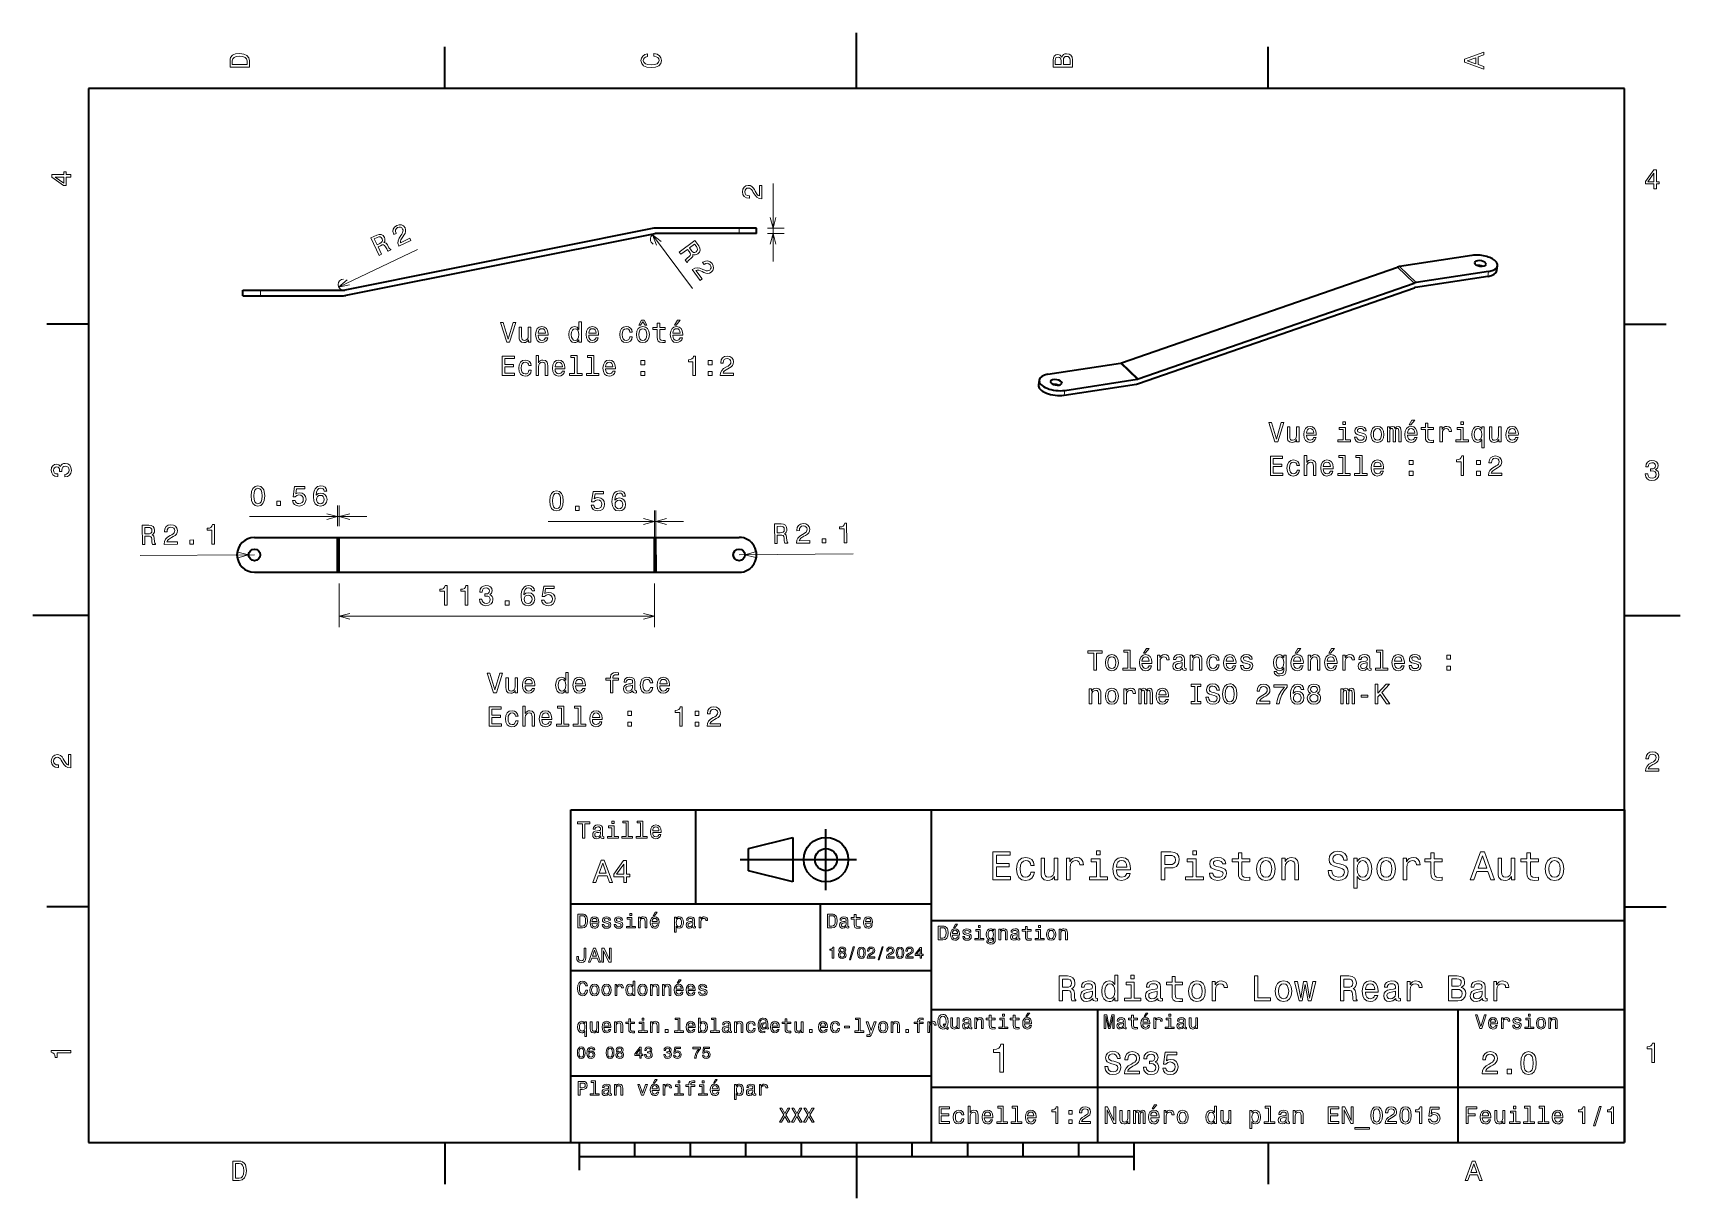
# Model space of a CAD drawing. Extents: x 0 to 297, y 0 to 210.
import ezdxf

# ---------------------------------------------------------------- set-up
doc = ezdxf.new("R2010")
doc.units = 0

msp = doc.modelspace()

# ---------------------------------------------------------------- linework, layer by layer
at = {"color": 7, "lineweight": 35, "ltscale": 0.25}
for p, q in [((148.5, 200), (148.5, 210)), ((10, 105), (0, 105)), ((287, 105), (297, 105)), ((192, 10), (192, 20)), ((148.5, 10), (148.5, 0))]:
    msp.add_line(p, q, dxfattribs=at)
at = {"color": 7, "lineweight": 35, "ltscale": 0.1875}
for p, q in [((74.300003, 200), (74.300003, 207.5)), ((222.699997, 200), (222.699997, 207.5)), ((10, 157.5), (2.5, 157.5)), ((287, 157.5), (294.5, 157.5)), ((10, 52.5), (2.5, 52.5)), ((287, 52.5), (294.5, 52.5)), ((74.300003, 10), (74.300003, 2.5)), ((222.699997, 10), (222.699997, 2.5))]:
    msp.add_line(p, q, dxfattribs=at)
at = {"color": 7, "lineweight": 35}
for p, q in [((287, 200), (10, 200)), ((10, 200), (10, 10)), ((287, 10), (287, 200)), ((111.933624, 174.794006), (56.212036, 163.657837)), ((112.129608, 173.813385), (56.40802, 162.677246)), ((196.256561, 150.528992), (246.061371, 167.798706)), ((199.268875, 147.637268), (249.073669, 164.906982)), ((199.325073, 146.80249), (249.129868, 164.072144)), ((55.226814, 119.082092), (112.050308, 119.082092)), ((55.226814, 112.782089), (112.050308, 112.782089)), ((97, 10), (97, 70)), ((97, 70), (287, 70)), ((162, 10), (162, 70)), ((287, 70), (287, 10)), ((127.5, 61), (148.5, 61)), ((97, 53), (162, 53)), ((162, 50), (287, 50)), ((97, 41), (162, 41)), ((162, 34), (287, 34)), ((257, 10), (257, 34)), ((97, 22), (162, 22)), ((162, 20), (287, 20)), ((10, 10), (287, 10)), ((97, 10), (287, 10)), ((98.5, 7.5), (198.5, 7.5))]:
    msp.add_line(p, q, dxfattribs=at)
at = {"color": 7, "lineweight": 13, "ltscale": 0.3509}
msp.add_line((133.459961, 168.832794), (133.459961, 182.868805), dxfattribs=at)
at = {"color": 7, "lineweight": 13, "ltscale": 0.3018}
msp.add_line((111.72995, 173.636047), (118.919769, 163.938629), dxfattribs=at)
at = {"color": 7, "lineweight": 35, "ltscale": 0.375}
for p, q in [((127.325623, 174.832794), (112.325623, 174.832794)), ((127.325623, 173.832794), (112.325623, 173.832794)), ((41.016052, 163.638458), (56.016052, 163.638458)), ((41.016052, 162.638458), (56.016052, 162.638458)), ((39.944431, 119.082092), (54.944427, 119.082092)), ((112.332703, 119.082092), (127.332703, 119.082092)), ((39.944431, 112.782089), (54.944427, 112.782089)), ((112.332703, 112.782089), (127.332703, 112.782089))]:
    msp.add_line(p, q, dxfattribs=at)
at = {"color": 7, "lineweight": 13, "ltscale": 0.025}
for p, q in [((127.325623, 173.832794), (127.325623, 174.832794)), ((41.016052, 162.638458), (41.016052, 163.638458))]:
    msp.add_line(p, q, dxfattribs=at)
at = {"color": 7, "lineweight": 35, "ltscale": 0.07875}
for p, q in [((130.475616, 174.832794), (127.325623, 174.832794)), ((130.475616, 173.832794), (127.325623, 173.832794)), ((37.866058, 163.638458), (41.016052, 163.638458)), ((37.866058, 162.638458), (41.016052, 162.638458)), ((54.944427, 119.082092), (54.944427, 115.932091)), ((54.944427, 115.932091), (54.944427, 119.082092)), ((55.226814, 115.932091), (55.226814, 119.082092)), ((55.226814, 115.932091), (55.226814, 119.082092)), ((112.050308, 115.932091), (112.050308, 119.082092)), ((112.050308, 115.932091), (112.050308, 119.082092)), ((112.332703, 115.932091), (112.332703, 119.082092)), ((112.332703, 115.932091), (112.332703, 119.082092)), ((54.944427, 112.782089), (54.944427, 115.932091)), ((54.944427, 112.782089), (54.944427, 115.932091)), ((55.226814, 112.782089), (55.226814, 115.932091)), ((55.226814, 112.782089), (55.226814, 115.932091)), ((112.050308, 112.782089), (112.050308, 115.932091)), ((112.050308, 112.782089), (112.050308, 115.932091)), ((112.332703, 112.782089), (112.332703, 115.932091)), ((112.332703, 115.932091), (112.332703, 112.782089))]:
    msp.add_line(p, q, dxfattribs=at)
at = {"color": 7, "lineweight": 35, "ltscale": 0.025}
for p, q in [((130.475616, 173.832794), (130.475616, 174.832794)), ((37.866058, 162.638458), (37.866058, 163.638458))]:
    msp.add_line(p, q, dxfattribs=at)
at = {"color": 7, "lineweight": 13, "ltscale": 0.074609}
for p, q in [((132.475616, 174.832794), (135.459961, 174.832794)), ((132.475616, 173.832794), (135.459961, 173.832794))]:
    msp.add_line(p, q, dxfattribs=at)
at = {"color": 7, "lineweight": 13, "ltscale": 0.393427}
msp.add_line((55.112778, 164.209412), (69.327789, 170.961426), dxfattribs=at)
at = {"color": 7, "lineweight": 35, "ltscale": 0.330306}
msp.add_line((259.464569, 169.901672), (246.407089, 167.885437), dxfattribs=at)
at = {"color": 7, "lineweight": 13, "ltscale": 0.104391}
for p, q in [((246.061371, 167.798706), (249.073669, 164.906982)), ((249.419403, 164.993713), (246.407089, 167.885437)), ((196.256561, 150.528992), (199.268875, 147.637268))]:
    msp.add_line(p, q, dxfattribs=at)
at = {"color": 7, "lineweight": 35, "ltscale": 0.330305}
for p, q in [((262.476868, 167.009949), (249.419403, 164.993713)), ((262.360199, 166.131714), (249.302734, 164.115479)), ((183.026215, 148.469421), (196.083679, 150.485596)), ((185.921844, 144.699463), (198.979309, 146.715698)), ((186.038513, 145.577698), (199.095978, 147.593933))]:
    msp.add_line(p, q, dxfattribs=at)
at = {"color": 7, "lineweight": 13, "ltscale": 0.022149}
for p, q in [((262.476868, 167.009949), (262.360199, 166.131714)), ((186.038513, 145.577698), (185.921844, 144.699463))]:
    msp.add_line(p, q, dxfattribs=at)
at = {"color": 7, "lineweight": 35, "ltscale": 0.022149}
for p, q in [((263.976624, 167.162781), (264.093292, 168.041016)), ((181.40979, 147.438354), (181.293121, 146.56012))]:
    msp.add_line(p, q, dxfattribs=at)
at = {"color": 7, "lineweight": 13, "ltscale": 0.10439}
msp.add_line((199.095978, 147.593933), (196.083679, 150.485596), dxfattribs=at)
at = {"color": 7, "lineweight": 13, "ltscale": 0.093839}
for p, q in [((54.944427, 121.082092), (54.944427, 124.835632)), ((55.226814, 121.082092), (55.226814, 124.835632))]:
    msp.add_line(p, q, dxfattribs=at)
at = {"color": 7, "lineweight": 13}
for p, q in [((39.059971, 122.835632), (60.226814, 122.835632)), ((92.900787, 121.946808), (117.332703, 121.946808)), ((39.944431, 115.932091), (19.350786, 115.796288)), ((127.332703, 115.932091), (147.925781, 116.135406)), ((55.226814, 104.868851), (112.050308, 104.868851))]:
    msp.add_line(p, q, dxfattribs=at)
at = {"color": 7, "lineweight": 13, "ltscale": 0.150368}
for p, q in [((112.050308, 117.932091), (112.050308, 123.946808)), ((112.332703, 117.932091), (112.332703, 123.946808))]:
    msp.add_line(p, q, dxfattribs=at)
at = {"color": 7, "lineweight": 35, "ltscale": 0.00706}
for p, q in [((54.944427, 119.082092), (55.226814, 119.082092)), ((112.050308, 119.082092), (112.332703, 119.082092)), ((54.944427, 112.782089), (55.226814, 112.782089)), ((112.050308, 112.782089), (112.332703, 112.782089))]:
    msp.add_line(p, q, dxfattribs=at)
at = {"color": 7, "lineweight": 13, "ltscale": 0.197831}
for p, q in [((55.226814, 110.782089), (55.226814, 102.868851)), ((112.050308, 110.782089), (112.050308, 102.868851))]:
    msp.add_line(p, q, dxfattribs=at)
at = {"color": 7, "lineweight": 35, "ltscale": 0.425}
msp.add_line((119.5, 53), (119.5, 70), dxfattribs=at)
at = {"color": 7, "lineweight": 35, "ltscale": 0.275}
msp.add_line((143, 55.5), (143, 66.5), dxfattribs=at)
at = {"color": 7, "lineweight": 35, "ltscale": 0.206155}
for p, q in [((129, 63), (137, 65)), ((137, 57), (129, 59))]:
    msp.add_line(p, q, dxfattribs=at)
at = {"color": 7, "lineweight": 35, "ltscale": 0.1}
msp.add_line((129, 59), (129, 63), dxfattribs=at)
at = {"color": 7, "lineweight": 35, "ltscale": 0.2}
msp.add_line((137, 65), (137, 57), dxfattribs=at)
at = {"color": 7, "lineweight": 35, "ltscale": 0.3}
msp.add_line((142, 41), (142, 53), dxfattribs=at)
at = {"color": 7, "lineweight": 35, "ltscale": 0.35}
msp.add_line((192, 20), (192, 34), dxfattribs=at)
at = {"color": 7, "lineweight": 35, "ltscale": 0.125}
for p, q in [((98.5, 10), (98.5, 5)), ((198.5, 10), (198.5, 5))]:
    msp.add_line(p, q, dxfattribs=at)
at = {"color": 7, "lineweight": 35, "ltscale": 0.0625}
for p, q in [((108.5, 10), (108.5, 7.5)), ((118.5, 10), (118.5, 7.5)), ((128.5, 10), (128.5, 7.5)), ((138.5, 10), (138.5, 7.5)), ((158.5, 10), (158.5, 7.5)), ((168.5, 10), (168.5, 7.5)), ((178.5, 10), (178.5, 7.5)), ((188.5, 10), (188.5, 7.5))]:
    msp.add_line(p, q, dxfattribs=at)
at = {"color": 7, "lineweight": 13}
for points in [[(35.533215, 204.994965), (35.533215, 203.829971), (39.033215, 203.829971), (39.033215, 204.994965), (38.922264, 205.544678), (38.584366, 205.953171), (38.034657, 206.205338), (37.283215, 206.296112), (36.516644, 206.215424), (36.21405, 206.114563), (35.971977, 205.973343), (35.644165, 205.56485), (35.563473, 205.297562)], [(35.951801, 204.959656), (36.027451, 205.342941), (36.259438, 205.605194), (36.672985, 205.761536), (37.283215, 205.811966), (37.873272, 205.756485), (38.286816, 205.600143), (38.533936, 205.332855), (38.614628, 204.959656), (38.614628, 204.298996), (35.951801, 204.298996)], [(111.93206, 205.817017), (112.35569, 205.716141), (112.658287, 205.549713), (112.844887, 205.317734), (112.905403, 205.045395), (112.814629, 204.71759), (112.54229, 204.460388), (112.098488, 204.28891), (111.483215, 204.233429), (110.872986, 204.28891), (110.424141, 204.455338), (110.151802, 204.71254), (110.055984, 205.045395), (110.106415, 205.287476), (110.247627, 205.494247), (110.474571, 205.655624), (110.787247, 205.766571), (110.787247, 206.245682), (110.308144, 206.094391), (109.94503, 205.832138), (109.718086, 205.474075), (109.637398, 205.045395), (109.763474, 204.510818), (110.116501, 204.10231), (110.696472, 203.840057), (111.483215, 203.749283), (112.269958, 203.840057), (112.84993, 204.10231), (113.208, 204.510818), (113.329041, 205.045395), (113.233215, 205.51442), (112.965927, 205.892654), (112.527161, 206.159943), (111.93206, 206.301163)], [(185.542007, 205.630417), (185.249496, 205.983429), (185.052811, 206.074219), (184.81073, 206.104477), (184.432495, 206.03891), (184.160156, 205.842224), (183.993729, 205.524506), (183.933212, 205.080704), (183.933212, 203.835022), (187.433212, 203.835022), (187.433212, 205.151306), (187.36261, 205.620331), (187.155838, 205.968307), (186.828018, 206.185165), (186.384216, 206.260818), (186.08667, 206.215424), (185.839554, 206.094391), (185.65799, 205.897705)], [(185.385666, 204.984879), (185.385666, 204.298996), (184.351807, 204.298996), (184.351807, 205.025223), (184.382065, 205.297562), (184.472839, 205.489197), (184.629181, 205.605194), (184.86116, 205.645538), (185.093155, 205.600143), (185.254532, 205.479111), (185.355408, 205.272339)], [(187.014618, 205.095825), (187.014618, 204.298996), (185.809296, 204.298996), (185.809296, 205.050446), (185.844589, 205.368164), (185.9505, 205.595108), (186.132065, 205.731277), (186.394302, 205.776657), (186.671692, 205.731277), (186.863327, 205.605194), (186.979324, 205.393372)], [(261.633209, 203.466858), (261.633209, 203.930847), (260.604401, 204.298996), (260.604401, 205.695969), (261.633209, 206.064133), (261.633209, 206.538193), (258.128174, 205.257217), (258.128174, 204.742798)], [(260.17572, 204.460388), (258.632477, 205), (260.17572, 205.539627)], [(6.833213, 184.02739), (6.833213, 184.481277), (5.965778, 184.481277), (5.965778, 184.98056), (5.56232, 184.98056), (5.56232, 184.481277), (3.408862, 184.481277), (3.408862, 184.022339), (5.521974, 182.489197), (5.965778, 182.489197), (5.965778, 184.02739)], [(292.277374, 181.916794), (292.731262, 181.916794), (292.731262, 182.784225), (293.23056, 182.784225), (293.23056, 183.187683), (292.731262, 183.187683), (292.731262, 185.341141), (292.272339, 185.341141), (290.739197, 183.228027), (290.739197, 182.784225), (292.277374, 182.784225)], [(291.162842, 183.187683), (292.277374, 184.756134), (292.277374, 183.187683)], [(5.56232, 182.912827), (3.993876, 184.02739), (5.56232, 184.02739)], [(131.459961, 180.12027), (131.459961, 182.525879), (131.026245, 182.525879), (131.026245, 180.624603), (130.789215, 180.730499), (130.592529, 180.912048), (130.234467, 181.471863), (130.08316, 181.769409), (129.866302, 182.102264), (129.614136, 182.339294), (129.316589, 182.475464), (128.978699, 182.525879), (128.555054, 182.440155), (128.222198, 182.203125), (128.010406, 181.839996), (127.934753, 181.370972), (128.020477, 180.886841), (128.257507, 180.518677), (128.635742, 180.281647), (129.13504, 180.200958), (129.205627, 180.200958), (129.205627, 180.659882), (129.165283, 180.659882), (128.822357, 180.705292), (128.57019, 180.841461), (128.408813, 181.058319), (128.353333, 181.345764), (128.403778, 181.638275), (128.529846, 181.855133), (128.726532, 181.996338), (128.973663, 182.046783), (129.205627, 182.011475), (129.402313, 181.915649), (129.573792, 181.754272), (129.725098, 181.532379), (129.886475, 181.234833), (130.199158, 180.74057), (130.532013, 180.392609), (130.935455, 180.185822), (131.444824, 180.12027)], [(65.986969, 171.588715), (68.159912, 172.62085), (67.973831, 173.012634), (66.256424, 172.196869), (66.250397, 172.456421), (66.330002, 172.711975), (66.682022, 173.275604), (66.88588, 173.539917), (67.093506, 173.878632), (67.199417, 174.208099), (67.194748, 174.535278), (67.095322, 174.862152), (66.836121, 175.208008), (66.479202, 175.406982), (66.060333, 175.442505), (65.604218, 175.309601), (65.20369, 175.024445), (64.972839, 174.652374), (64.921021, 174.209015), (65.062347, 173.723419), (65.092636, 173.659637), (65.507187, 173.856537), (65.489868, 173.892975), (65.383728, 174.222229), (65.398544, 174.508423), (65.525177, 174.747223), (65.761047, 174.920685), (66.04689, 175.000641), (66.296875, 174.979797), (66.50882, 174.862701), (66.6604, 174.661133), (66.728043, 174.436432), (66.725876, 174.217651), (66.653671, 173.99353), (66.518143, 173.761658), (66.318619, 173.48822), (66.006332, 172.993744), (65.834824, 172.543762), (65.821152, 172.090607), (65.980484, 171.602386)], [(62.436981, 169.902496), (62.860626, 170.103729), (62.226639, 171.438477), (62.659409, 171.644043), (62.984772, 171.78183), (63.215515, 171.813263), (63.39624, 171.714874), (63.569458, 171.467743), (63.786987, 171.068542), (63.941986, 170.812775), (64.072372, 170.679291), (64.550705, 170.906494), (64.509583, 170.993042), (64.344223, 171.070831), (64.195267, 171.290405), (63.921036, 171.785461), (63.663986, 172.126801), (63.50296, 172.195465), (63.297852, 172.204102), (63.42598, 172.404541), (63.477798, 172.624573), (63.464584, 172.863983), (63.377228, 173.118378), (63.131699, 173.470764), (62.813156, 173.671204), (62.430283, 173.701508), (61.992157, 173.565979), (60.935287, 173.063965)], [(62.057632, 173.122498), (62.348511, 173.227173), (62.585495, 173.233643), (62.784225, 173.132629), (62.944244, 172.90155), (63.024185, 172.615692), (62.976929, 172.397827), (62.80632, 172.216309), (62.530151, 172.05722), (62.042709, 171.825684), (61.542877, 172.877991)], [(116.548737, 170.494751), (116.828064, 170.117981), (118.015076, 170.998047), (118.300415, 170.61319), (118.498535, 170.320587), (118.573975, 170.100281), (118.51236, 169.903931), (118.303375, 169.686218), (117.953796, 169.39563), (117.732788, 169.194092), (117.627045, 169.040344), (117.942413, 168.61499), (118.019409, 168.672058), (118.063751, 168.849335), (118.250366, 169.037933), (118.683105, 169.402679), (118.968292, 169.720856), (119.004517, 169.892151), (118.973358, 170.095062), (119.194794, 170.008087), (119.420685, 169.999786), (119.653015, 170.059021), (119.885742, 170.193909), (120.18399, 170.50293), (120.319092, 170.854218), (120.27478, 171.235718), (120.057129, 171.639374), (119.360291, 172.579254)], [(119.634674, 171.48941), (119.793579, 171.224274), (119.845764, 170.992981), (119.785065, 170.778473), (119.589294, 170.576813), (119.32428, 170.443115), (119.10141, 170.447388), (118.89032, 170.579681), (118.680817, 170.819885), (118.359436, 171.253357), (119.295258, 171.947205)], [(118.889404, 167.337677), (120.322144, 165.405273), (120.670532, 165.663574), (119.538177, 167.190887), (119.791656, 167.246979), (120.0578, 167.218292), (120.678833, 166.981842), (120.97757, 166.832947), (121.350006, 166.694702), (121.693756, 166.65448), (122.013885, 166.722321), (122.315338, 166.883057), (122.604584, 167.204224), (122.730774, 167.592865), (122.684662, 168.010712), (122.466095, 168.432526), (122.108887, 168.770386), (121.699219, 168.924957), (121.254211, 168.890076), (120.805084, 168.657562), (120.748352, 168.615509), (121.021698, 168.246826), (121.054108, 168.270874), (121.356628, 168.43866), (121.640259, 168.479462), (121.899078, 168.401367), (122.114838, 168.203491), (122.248535, 167.938477), (122.276398, 167.689178), (122.202515, 167.458618), (122.034058, 167.270935), (121.82666, 167.161102), (121.611603, 167.120941), (121.377747, 167.148468), (121.124054, 167.236603), (120.8172, 167.379517), (120.271667, 167.590302), (119.797028, 167.6716), (119.349792, 167.597412), (118.90155, 167.34671)], [(86.566368, 157.78688), (85.68885, 154.80632), (84.78611, 157.78688), (84.307007, 157.78688), (85.436691, 154.28183), (85.94101, 154.28183), (87.045479, 157.78688)], [(98.453262, 154.700424), (98.453262, 154.28183), (98.897064, 154.28183), (98.897064, 157.902863), (98.458298, 157.902863), (98.458298, 156.576492), (98.120407, 156.959778), (97.913635, 157.050568), (97.676605, 157.085861), (97.247925, 156.985001), (96.915077, 156.702576), (96.698212, 156.248688), (96.622566, 155.638458), (96.698212, 155.028229), (96.915077, 154.56929), (97.247925, 154.28183), (97.676605, 154.186005), (97.913635, 154.221313), (98.12545, 154.312088)], [(109.255852, 157.3582), (109.553406, 157.3582), (109.982079, 157.917999), (110.405708, 157.3582), (110.703262, 157.3582), (110.224152, 158.215546), (109.740005, 158.215546)], [(112.564209, 156.521027), (112.564209, 155.164398), (112.594467, 154.725632), (112.73568, 154.423035), (113.018097, 154.246521), (113.497208, 154.186005), (114.021698, 154.211227), (114.021698, 154.594513), (113.638412, 154.564255), (113.290436, 154.604599), (113.103836, 154.730682), (113.02314, 154.94249), (113.008011, 155.240036), (113.008011, 156.521027), (114.021698, 156.521027), (114.021698, 156.899261), (113.008011, 156.899261), (113.008011, 157.691055), (112.564209, 157.691055), (112.564209, 156.899261), (111.797638, 156.899261), (111.797638, 156.521027)], [(115.701096, 157.3582), (115.998642, 157.3582), (116.699654, 158.215546), (116.205414, 158.215546)], [(89.768822, 156.990036), (89.325012, 156.990036), (89.325012, 155.426636), (89.274582, 155.063538), (89.128326, 154.801285), (88.901382, 154.639893), (88.603836, 154.589462), (88.366806, 154.629807), (88.215508, 154.750854), (88.129768, 154.957626), (88.109596, 155.250122), (88.109596, 156.990036), (87.665794, 156.990036), (87.665794, 155.209778), (87.680923, 154.851715), (87.776749, 154.554169), (88.069252, 154.28183), (88.538269, 154.186005), (88.790436, 154.221313), (89.007294, 154.312088), (89.193893, 154.46843), (89.345192, 154.695374), (89.345192, 154.28183), (89.768822, 154.28183)], [(91.105278, 155.507339), (92.880493, 155.507339), (92.885536, 155.714111), (92.80484, 156.294083), (92.582939, 156.727798), (92.229919, 156.990036), (91.760895, 157.085861), (91.301964, 156.985001), (90.948936, 156.702576), (90.721992, 156.243652), (90.641296, 155.638458), (90.716949, 155.018143), (90.943893, 154.564255), (91.291878, 154.28183), (91.745766, 154.186005), (92.139137, 154.251572), (92.461906, 154.423035), (92.698936, 154.695374), (92.835106, 155.058487), (92.396339, 155.058487), (92.305565, 154.85675), (92.174438, 154.70546), (91.801239, 154.584427), (91.513779, 154.639893), (91.296921, 154.816406), (91.155708, 155.103882), (91.105278, 155.492203)], [(91.105278, 155.880539), (91.160751, 156.228516), (91.296921, 156.485718), (91.503693, 156.642059), (91.776024, 156.69754), (92.04332, 156.642059), (92.250092, 156.485718), (92.376167, 156.228516), (92.421555, 155.880539)], [(97.752251, 156.687454), (98.044754, 156.616852), (98.266663, 156.420166), (98.397781, 156.092346), (98.448212, 155.638458), (98.397781, 155.17952), (98.266663, 154.851715), (98.044754, 154.649979), (97.752251, 154.584427), (97.474869, 154.649979), (97.263054, 154.851715), (97.121849, 155.18457), (97.076454, 155.638458), (97.121849, 156.087311), (97.263054, 156.415115), (97.474869, 156.616852)], [(100.213348, 155.507339), (101.988564, 155.507339), (101.993607, 155.714111), (101.91291, 156.294083), (101.69101, 156.727798), (101.337982, 156.990036), (100.868965, 157.085861), (100.410034, 156.985001), (100.057007, 156.702576), (99.830063, 156.243652), (99.749367, 155.638458), (99.82502, 155.018143), (100.051964, 154.564255), (100.399948, 154.28183), (100.853836, 154.186005), (101.247208, 154.251572), (101.569977, 154.423035), (101.807007, 154.695374), (101.943176, 155.058487), (101.50441, 155.058487), (101.413635, 154.85675), (101.282509, 154.70546), (100.909309, 154.584427), (100.621849, 154.639893), (100.404984, 154.816406), (100.263779, 155.103882), (100.213348, 155.492203)], [(100.213348, 155.880539), (100.268822, 156.228516), (100.404984, 156.485718), (100.611755, 156.642059), (100.884094, 156.69754), (101.151382, 156.642059), (101.358154, 156.485718), (101.484238, 156.228516), (101.529625, 155.880539)], [(107.621849, 156.092346), (108.060608, 156.092346), (107.969833, 156.495804), (107.752975, 156.813538), (107.415077, 157.010223), (106.976318, 157.085861), (106.492165, 156.985001), (106.124008, 156.702576), (105.892021, 156.243652), (105.811325, 155.628372), (105.886978, 155.018143), (106.113922, 154.564255), (106.471992, 154.28183), (106.961182, 154.186005), (107.394905, 154.261658), (107.732803, 154.473465), (107.964783, 154.80632), (108.065651, 155.250122), (107.642021, 155.250122), (107.566376, 154.967712), (107.425163, 154.75589), (107.223434, 154.624771), (106.976318, 154.584427), (106.668678, 154.649979), (106.446777, 154.851715), (106.310608, 155.17952), (106.265221, 155.643494), (106.310608, 156.097397), (106.45182, 156.425201), (106.678764, 156.626938), (106.976318, 156.69754), (107.238564, 156.652145), (107.435249, 156.536148), (107.566376, 156.344513)], [(108.801964, 155.633408), (108.882652, 155.018143), (109.114639, 154.564255), (109.482796, 154.28183), (109.977036, 154.186005), (110.466225, 154.28183), (110.834381, 154.559204), (111.066376, 155.013092), (111.152107, 155.633408), (111.066376, 156.248688), (110.834381, 156.707626), (110.466225, 156.985001), (109.977036, 157.085861), (109.482796, 156.985001), (109.114639, 156.702576), (108.882652, 156.248688)], [(109.255852, 155.638458), (109.301239, 156.092346), (109.442451, 156.420166), (109.669395, 156.621887), (109.977036, 156.69249), (110.279625, 156.621887), (110.506577, 156.425201), (110.647781, 156.092346), (110.698212, 155.638458), (110.647781, 155.17952), (110.506577, 154.846664), (110.279625, 154.644943), (109.977036, 154.579376), (109.669395, 154.644943), (109.442451, 154.846664), (109.301239, 155.17952)], [(115.393463, 155.507339), (117.168671, 155.507339), (117.173721, 155.714111), (117.093025, 156.294083), (116.871124, 156.727798), (116.518097, 156.990036), (116.04908, 157.085861), (115.590149, 156.985001), (115.237122, 156.702576), (115.010178, 156.243652), (114.929482, 155.638458), (115.005127, 155.018143), (115.232071, 154.564255), (115.580063, 154.28183), (116.033951, 154.186005), (116.427322, 154.251572), (116.750092, 154.423035), (116.987122, 154.695374), (117.123291, 155.058487), (116.684525, 155.058487), (116.59375, 154.85675), (116.462624, 154.70546), (116.089424, 154.584427), (115.801956, 154.639893), (115.585098, 154.816406), (115.443893, 155.103882), (115.393463, 155.492203)], [(115.393463, 155.880539), (115.448936, 156.228516), (115.585098, 156.485718), (115.79187, 156.642059), (116.064209, 156.69754), (116.331497, 156.642059), (116.538269, 156.485718), (116.664352, 156.228516), (116.70974, 155.880539)], [(84.629768, 148.235001), (86.848793, 148.235001), (86.848793, 148.65863), (85.09375, 148.65863), (85.09375, 149.843796), (86.65715, 149.843796), (86.65715, 150.262375), (85.09375, 150.262375), (85.09375, 151.311371), (86.808449, 151.311371), (86.808449, 151.735001), (84.629768, 151.735001)], [(90.716949, 148.235001), (91.160751, 148.235001), (91.160751, 149.798401), (91.206139, 150.156464), (91.352394, 150.418716), (91.579338, 150.580109), (91.881935, 150.640625), (92.124008, 150.590195), (92.275307, 150.454025), (92.350952, 150.227081), (92.376167, 149.924484), (92.376167, 148.235001), (92.819977, 148.235001), (92.819977, 150.015259), (92.799797, 150.373322), (92.709023, 150.670883), (92.411469, 150.943207), (91.947495, 151.039032), (91.695335, 151.003738), (91.478477, 150.907913), (91.296921, 150.756607), (91.160751, 150.549835), (91.160751, 151.856033), (90.716949, 151.856033)], [(97.671555, 151.482834), (97.671555, 148.6082), (96.758736, 148.6082), (96.758736, 148.235001), (99.02314, 148.235001), (99.02314, 148.6082), (98.115364, 148.6082), (98.115364, 151.856033), (96.975594, 151.856033), (96.975594, 151.482834)], [(100.707581, 151.482834), (100.707581, 148.6082), (99.794754, 148.6082), (99.794754, 148.235001), (102.059166, 148.235001), (102.059166, 148.6082), (101.151382, 148.6082), (101.151382, 151.856033), (100.011612, 151.856033), (100.011612, 151.482834)], [(118.994324, 148.235001), (119.453255, 148.235001), (119.453255, 151.760223), (119.110321, 151.760223), (119.019539, 151.452576), (118.837982, 151.245804), (118.560608, 151.124771), (118.177322, 151.084427), (118.177322, 150.726349), (118.994324, 150.726349)], [(123.926598, 148.235001), (126.332214, 148.235001), (126.332214, 148.668716), (124.430923, 148.668716), (124.536827, 148.905746), (124.718384, 149.102432), (125.278183, 149.46051), (125.575729, 149.611801), (125.908585, 149.828659), (126.145615, 150.080826), (126.281784, 150.378372), (126.332214, 150.716263), (126.246483, 151.139893), (126.009445, 151.472748), (125.646339, 151.68457), (125.177322, 151.760223), (124.693169, 151.674484), (124.325012, 151.437454), (124.087982, 151.059204), (124.007294, 150.559921), (124.007294, 150.489319), (124.466225, 150.489319), (124.466225, 150.529663), (124.511612, 150.872604), (124.647781, 151.124771), (124.864639, 151.286148), (125.1521, 151.341629), (125.444611, 151.291199), (125.661469, 151.165115), (125.802673, 150.96843), (125.853111, 150.721313), (125.81781, 150.489319), (125.721985, 150.292633), (125.560608, 150.12117), (125.338699, 149.969864), (125.041153, 149.808487), (124.546913, 149.495804), (124.198929, 149.162949), (123.992157, 148.759491), (123.926598, 148.250137)], [(89.405708, 150.045517), (89.844467, 150.045517), (89.753693, 150.448975), (89.536835, 150.766708), (89.198936, 150.963394), (88.760178, 151.039032), (88.276024, 150.938171), (87.907867, 150.655746), (87.67588, 150.196823), (87.595192, 149.581543), (87.670837, 148.971313), (87.897781, 148.517426), (88.255852, 148.235001), (88.745049, 148.139175), (89.178764, 148.214828), (89.516663, 148.426636), (89.74865, 148.759491), (89.84951, 149.203293), (89.42588, 149.203293), (89.350235, 148.920883), (89.209023, 148.709061), (89.007294, 148.577942), (88.760178, 148.537598), (88.452538, 148.603149), (88.230637, 148.804886), (88.094467, 149.13269), (88.04908, 149.59668), (88.094467, 150.050568), (88.23568, 150.378372), (88.462624, 150.580109), (88.760178, 150.650711), (89.022423, 150.605316), (89.219109, 150.489319), (89.350235, 150.297684)], [(94.141296, 149.46051), (95.916519, 149.46051), (95.921555, 149.667282), (95.840866, 150.247253), (95.618965, 150.680969), (95.265938, 150.943207), (94.796921, 151.039032), (94.337982, 150.938171), (93.984955, 150.655746), (93.758011, 150.196823), (93.677322, 149.591629), (93.752968, 148.971313), (93.979919, 148.517426), (94.327896, 148.235001), (94.781792, 148.139175), (95.175163, 148.204742), (95.497925, 148.376205), (95.734955, 148.648544), (95.871124, 149.011658), (95.432365, 149.011658), (95.341583, 148.809921), (95.210464, 148.65863), (94.837265, 148.537598), (94.549797, 148.593063), (94.332939, 148.769577), (94.191734, 149.057053), (94.141296, 149.445374)], [(94.141296, 149.83371), (94.196777, 150.181686), (94.332939, 150.438889), (94.539711, 150.59523), (94.81205, 150.650711), (95.079338, 150.59523), (95.28611, 150.438889), (95.412193, 150.181686), (95.457581, 149.83371)], [(103.249367, 149.46051), (105.024582, 149.46051), (105.029625, 149.667282), (104.948936, 150.247253), (104.727036, 150.680969), (104.374008, 150.943207), (103.904984, 151.039032), (103.446053, 150.938171), (103.093033, 150.655746), (102.866081, 150.196823), (102.785393, 149.591629), (102.861038, 148.971313), (103.087982, 148.517426), (103.435966, 148.235001), (103.889862, 148.139175), (104.283234, 148.204742), (104.605995, 148.376205), (104.843033, 148.648544), (104.979195, 149.011658), (104.540436, 149.011658), (104.449654, 148.809921), (104.318535, 148.65863), (103.945335, 148.537598), (103.657867, 148.593063), (103.44101, 148.769577), (103.299805, 149.057053), (103.249367, 149.445374)], [(103.249367, 149.83371), (103.30484, 150.181686), (103.44101, 150.438889), (103.647781, 150.59523), (103.92012, 150.650711), (104.187408, 150.59523), (104.39418, 150.438889), (104.520264, 150.181686), (104.565651, 149.83371)], [(109.629051, 150.191772), (110.325012, 150.191772), (110.325012, 150.943207), (109.629051, 150.943207)], [(109.629051, 148.235001), (110.325012, 148.235001), (110.325012, 148.986435), (109.629051, 148.986435)], [(121.77314, 150.191772), (122.469101, 150.191772), (122.469101, 150.943207), (121.77314, 150.943207)], [(121.77314, 148.235001), (122.469101, 148.235001), (122.469101, 148.986435), (121.77314, 148.986435)], [(225.088745, 139.787216), (224.211212, 136.806656), (223.308487, 139.787216), (222.829376, 139.787216), (223.959061, 136.282166), (224.463379, 136.282166), (225.567841, 139.787216)], [(236.683121, 139.903198), (236.214096, 139.903198), (236.214096, 139.39888), (236.683121, 139.39888)], [(248.151428, 139.358536), (248.448975, 139.358536), (249.149979, 140.215881), (248.655746, 140.215881)], [(251.086578, 138.521362), (251.086578, 137.164734), (251.116837, 136.725967), (251.258057, 136.42337), (251.540466, 136.246857), (252.019577, 136.18634), (252.544067, 136.211563), (252.544067, 136.594849), (252.160782, 136.56459), (251.812805, 136.604935), (251.626205, 136.731018), (251.545517, 136.942825), (251.53038, 137.240372), (251.53038, 138.521362), (252.544067, 138.521362), (252.544067, 138.899597), (251.53038, 138.899597), (251.53038, 139.691391), (251.086578, 139.691391), (251.086578, 138.899597), (250.320007, 138.899597), (250.320007, 138.521362)], [(257.935272, 139.903198), (257.466248, 139.903198), (257.466248, 139.39888), (257.935272, 139.39888)], [(228.291183, 138.990372), (227.847382, 138.990372), (227.847382, 137.426971), (227.796951, 137.063873), (227.650696, 136.80162), (227.423752, 136.640228), (227.126205, 136.589798), (226.889175, 136.630142), (226.737869, 136.75119), (226.652145, 136.957962), (226.631973, 137.250458), (226.631973, 138.990372), (226.188171, 138.990372), (226.188171, 137.210114), (226.203293, 136.852051), (226.299118, 136.554504), (226.591629, 136.282166), (227.060638, 136.18634), (227.312805, 136.221649), (227.529663, 136.312424), (227.716263, 136.468765), (227.867554, 136.695709), (227.867554, 136.282166), (228.291183, 136.282166)], [(229.62764, 137.507675), (231.402863, 137.507675), (231.407898, 137.714447), (231.327209, 138.294418), (231.105316, 138.728134), (230.752289, 138.990372), (230.283264, 139.086197), (229.824326, 138.985336), (229.471298, 138.702911), (229.244354, 138.243988), (229.163666, 137.638794), (229.239319, 137.018478), (229.466263, 136.56459), (229.81424, 136.282166), (230.268127, 136.18634), (230.661499, 136.251907), (230.984268, 136.42337), (231.221298, 136.695709), (231.357468, 137.058823), (230.918716, 137.058823), (230.827927, 136.857086), (230.696808, 136.705795), (230.323608, 136.584763), (230.036148, 136.640228), (229.81929, 136.816742), (229.67807, 137.104218), (229.62764, 137.492538)], [(229.62764, 137.880875), (229.683121, 138.228851), (229.81929, 138.486053), (230.026062, 138.642395), (230.298401, 138.697876), (230.565689, 138.642395), (230.772461, 138.486053), (230.898544, 138.228851), (230.943924, 137.880875)], [(236.667984, 136.655365), (236.667984, 138.899597), (235.528229, 138.899597), (235.528229, 138.521362), (236.224182, 138.521362), (236.224182, 136.655365), (235.316406, 136.655365), (235.316406, 136.282166), (237.585861, 136.282166), (237.585861, 136.655365)], [(239.673752, 137.860703), (239.245087, 137.961563), (238.927353, 138.07756), (238.821442, 138.31459), (238.851715, 138.481018), (238.957611, 138.602051), (239.129089, 138.677704), (239.376205, 138.707962), (239.613235, 138.677704), (239.799835, 138.586914), (239.920868, 138.45076), (239.971313, 138.269196), (240.405029, 138.269196), (240.405029, 138.279282), (240.329376, 138.607086), (240.122604, 138.864304), (239.799835, 139.025681), (239.376205, 139.086197), (238.947525, 139.025681), (238.634857, 138.859253), (238.438171, 138.612137), (238.37764, 138.299454), (238.423035, 137.996857), (238.56424, 137.785049), (238.796234, 137.633743), (239.134125, 137.527847), (239.628372, 137.406799), (239.930954, 137.280731), (240.011658, 137.179855), (240.041916, 137.028564), (239.996521, 136.841965), (239.875488, 136.70076), (239.678802, 136.60997), (239.41655, 136.579712), (239.139175, 136.60997), (238.937439, 136.715881), (238.80127, 136.88736), (238.745804, 137.12439), (238.317123, 137.12439), (238.387726, 136.720932), (238.594498, 136.428421), (238.922318, 136.251907), (239.376205, 136.18634), (239.850266, 136.251907), (240.198242, 136.428421), (240.410065, 136.710846), (240.485718, 137.078995), (240.430237, 137.396713), (240.273895, 137.613571), (240.016693, 137.754791)], [(241.252289, 137.633743), (241.332977, 137.018478), (241.564972, 136.56459), (241.933121, 136.282166), (242.427353, 136.18634), (242.91655, 136.282166), (243.284698, 136.55954), (243.516693, 137.013428), (243.602432, 137.633743), (243.516693, 138.249023), (243.284698, 138.707962), (242.91655, 138.985336), (242.427353, 139.086197), (241.933121, 138.985336), (241.564972, 138.702911), (241.332977, 138.249023)], [(241.706177, 137.638794), (241.751556, 138.092682), (241.892776, 138.420502), (242.11972, 138.622223), (242.427353, 138.692825), (242.72995, 138.622223), (242.956894, 138.425537), (243.098114, 138.092682), (243.148544, 137.638794), (243.098114, 137.179855), (242.956894, 136.847), (242.72995, 136.645279), (242.427353, 136.579712), (242.11972, 136.645279), (241.892776, 136.847), (241.751556, 137.179855)], [(244.24292, 136.282166), (244.651428, 136.282166), (244.651428, 138.092682), (244.676636, 138.365021), (244.752289, 138.561707), (244.868286, 138.677704), (245.019577, 138.723083), (245.14061, 138.682739), (245.221313, 138.581879), (245.261658, 138.4104), (245.276779, 138.183456), (245.276779, 136.282166), (245.660065, 136.282166), (245.660065, 138.092682), (245.685287, 138.35997), (245.760925, 138.556656), (245.881973, 138.677704), (246.033264, 138.723083), (246.154297, 138.682739), (246.235001, 138.581879), (246.285431, 138.183456), (246.285431, 136.282166), (246.693924, 136.282166), (246.693924, 138.153198), (246.668716, 138.541534), (246.588013, 138.839081), (246.426636, 139.020645), (246.164398, 139.086197), (245.85675, 138.985336), (245.61972, 138.692825), (245.433121, 138.980286), (245.120438, 139.086197), (244.832977, 138.985336), (244.636292, 138.702911), (244.636292, 138.990372), (244.24292, 138.990372)], [(247.843781, 137.507675), (249.619003, 137.507675), (249.624039, 137.714447), (249.54335, 138.294418), (249.321442, 138.728134), (248.96843, 138.990372), (248.499405, 139.086197), (248.040466, 138.985336), (247.687439, 138.702911), (247.460495, 138.243988), (247.379807, 137.638794), (247.45546, 137.018478), (247.682404, 136.56459), (248.03038, 136.282166), (248.484268, 136.18634), (248.87764, 136.251907), (249.200409, 136.42337), (249.437439, 136.695709), (249.573608, 137.058823), (249.134857, 137.058823), (249.044067, 136.857086), (248.912949, 136.705795), (248.539749, 136.584763), (248.252289, 136.640228), (248.035431, 136.816742), (247.894211, 137.104218), (247.843781, 137.492538)], [(247.843781, 137.880875), (247.899261, 138.228851), (248.035431, 138.486053), (248.242203, 138.642395), (248.514526, 138.697876), (248.78183, 138.642395), (248.988602, 138.486053), (249.114685, 138.228851), (249.160065, 137.880875)], [(253.693924, 136.282166), (254.137726, 136.282166), (254.137726, 137.830429), (254.183121, 138.203629), (254.31929, 138.470932), (254.541183, 138.632309), (254.838745, 138.68779), (255.060638, 138.652481), (255.227066, 138.55162), (255.327927, 138.380142), (255.363235, 138.148163), (255.812073, 138.148163), (255.751556, 138.556656), (255.585144, 138.849167), (255.307755, 139.025681), (254.92952, 139.086197), (254.672318, 139.045853), (254.450409, 138.944992), (254.253723, 138.773514), (254.097382, 138.541534), (254.097382, 138.990372), (253.693924, 138.990372)], [(257.920166, 136.655365), (257.920166, 138.899597), (256.780396, 138.899597), (256.780396, 138.521362), (257.476349, 138.521362), (257.476349, 136.655365), (256.568573, 136.655365), (256.568573, 136.282166), (258.838013, 136.282166), (258.838013, 136.655365)], [(261.263794, 138.571793), (261.107483, 138.798737), (260.930969, 138.960114), (260.724182, 139.050903), (260.487152, 139.086197), (260.058472, 138.985336), (259.725616, 138.702911), (259.508759, 138.249023), (259.433105, 137.638794), (259.508759, 137.023514), (259.725616, 136.569626), (260.058472, 136.282166), (260.487152, 136.18634), (260.724182, 136.216599), (260.925903, 136.302338), (261.102417, 136.458679), (261.263794, 136.695709), (261.263794, 135.23317), (261.707611, 135.23317), (261.707611, 138.990372), (261.263794, 138.990372)], [(259.887024, 137.638794), (259.932404, 138.087646), (260.073608, 138.415451), (260.285431, 138.617188), (260.562805, 138.68779), (260.855316, 138.617188), (261.077209, 138.420502), (261.208344, 138.092682), (261.258759, 137.638794), (261.208344, 137.179855), (261.077209, 136.852051), (260.855316, 136.650314), (260.562805, 136.584763), (260.285431, 136.650314), (260.073608, 136.852051), (259.932404, 137.184906)], [(264.72345, 138.990372), (264.279663, 138.990372), (264.279663, 137.426971), (264.229218, 137.063873), (264.082977, 136.80162), (263.856018, 136.640228), (263.558472, 136.589798), (263.321442, 136.630142), (263.170135, 136.75119), (263.084412, 136.957962), (263.06424, 137.250458), (263.06424, 138.990372), (262.620422, 138.990372), (262.620422, 137.210114), (262.635559, 136.852051), (262.731384, 136.554504), (263.023895, 136.282166), (263.49292, 136.18634), (263.745087, 136.221649), (263.961945, 136.312424), (264.148529, 136.468765), (264.299835, 136.695709), (264.299835, 136.282166), (264.72345, 136.282166)], [(266.059906, 137.507675), (267.835144, 137.507675), (267.840179, 137.714447), (267.759491, 138.294418), (267.537598, 138.728134), (267.18457, 138.990372), (266.715546, 139.086197), (266.256592, 138.985336), (265.903564, 138.702911), (265.676636, 138.243988), (265.595947, 137.638794), (265.6716, 137.018478), (265.898529, 136.56459), (266.246521, 136.282166), (266.700409, 136.18634), (267.093781, 136.251907), (267.416534, 136.42337), (267.653564, 136.695709), (267.789734, 137.058823), (267.350983, 137.058823), (267.260193, 136.857086), (267.129089, 136.705795), (266.75589, 136.584763), (266.468414, 136.640228), (266.251556, 136.816742), (266.110352, 137.104218), (266.059906, 137.492538)], [(266.059906, 137.880875), (266.115387, 138.228851), (266.251556, 138.486053), (266.458344, 138.642395), (266.730652, 138.697876), (266.997955, 138.642395), (267.204742, 138.486053), (267.330811, 138.228851), (267.37619, 137.880875)], [(223.152145, 130.235336), (225.371155, 130.235336), (225.371155, 130.658966), (223.616119, 130.658966), (223.616119, 131.844131), (225.17952, 131.844131), (225.17952, 132.262711), (223.616119, 132.262711), (223.616119, 133.311707), (225.330811, 133.311707), (225.330811, 133.735336), (223.152145, 133.735336)], [(229.239319, 130.235336), (229.683121, 130.235336), (229.683121, 131.798737), (229.728516, 132.156799), (229.874756, 132.419052), (230.101715, 132.580444), (230.404297, 132.640961), (230.646378, 132.59053), (230.797668, 132.454361), (230.873322, 132.227417), (230.898544, 131.92482), (230.898544, 130.235336), (231.342346, 130.235336), (231.342346, 132.015594), (231.322174, 132.373657), (231.231384, 132.671219), (230.933838, 132.943542), (230.469864, 133.039368), (230.217697, 133.004074), (230.000839, 132.908249), (229.81929, 132.756943), (229.683121, 132.550171), (229.683121, 133.856369), (229.239319, 133.856369)], [(236.193924, 133.48317), (236.193924, 130.608536), (235.281097, 130.608536), (235.281097, 130.235336), (237.545517, 130.235336), (237.545517, 130.608536), (236.637726, 130.608536), (236.637726, 133.856369), (235.497955, 133.856369), (235.497955, 133.48317)], [(239.22995, 133.48317), (239.22995, 130.608536), (238.317123, 130.608536), (238.317123, 130.235336), (240.581543, 130.235336), (240.581543, 130.608536), (239.673752, 130.608536), (239.673752, 133.856369), (238.533981, 133.856369), (238.533981, 133.48317)], [(257.516693, 130.235336), (257.975616, 130.235336), (257.975616, 133.760559), (257.63269, 133.760559), (257.541901, 133.452911), (257.360352, 133.24614), (257.082977, 133.125107), (256.699677, 133.084763), (256.699677, 132.726685), (257.516693, 132.726685)], [(262.448975, 130.235336), (264.854584, 130.235336), (264.854584, 130.669052), (262.953278, 130.669052), (263.059204, 130.906082), (263.240753, 131.102768), (263.800537, 131.460846), (264.098114, 131.612137), (264.430969, 131.828995), (264.667999, 132.081161), (264.804138, 132.378708), (264.854584, 132.716599), (264.76886, 133.140228), (264.53183, 133.473083), (264.168701, 133.684906), (263.699677, 133.760559), (263.215546, 133.67482), (262.847382, 133.43779), (262.610352, 133.05954), (262.529663, 132.560257), (262.529663, 132.489655), (262.988586, 132.489655), (262.988586, 132.529999), (263.033997, 132.87294), (263.170135, 133.125107), (263.387024, 133.286484), (263.674469, 133.341965), (263.96698, 133.291534), (264.183838, 133.165451), (264.325043, 132.968765), (264.375488, 132.721649), (264.340179, 132.489655), (264.244354, 132.292969), (264.082977, 132.121506), (263.861084, 131.9702), (263.563507, 131.808823), (263.069275, 131.49614), (262.721313, 131.163284), (262.514526, 130.759827), (262.448975, 130.250473)], [(5.73379, 129.979111), (5.769093, 129.979111), (6.253242, 130.059799), (6.616354, 130.296829), (6.848343, 130.670029), (6.934078, 131.164276), (6.848343, 131.688766), (6.626441, 132.082138), (6.273415, 132.334305), (5.819525, 132.425079), (5.521974, 132.384735), (5.279899, 132.273788), (5.0933, 132.092224), (4.957133, 131.850143), (4.684798, 132.177963), (4.251081, 132.293961), (3.857709, 132.218307), (3.560158, 132.00145), (3.373559, 131.648422), (3.307997, 131.164276), (3.388689, 130.710388), (3.610591, 130.362396), (3.963617, 130.135452), (4.432637, 130.059799), (4.46794, 130.059799), (4.46794, 130.508652), (4.145173, 130.548996), (3.913184, 130.680115), (3.771974, 130.891937), (3.721542, 131.189484), (3.761888, 131.451736), (3.867795, 131.643372), (4.039265, 131.759369), (4.271254, 131.804764), (4.518372, 131.759369), (4.684798, 131.638336), (4.785663, 131.426514), (4.815922, 131.139053), (4.810879, 130.942368), (5.209294, 130.942368), (5.199208, 131.189484), (5.244596, 131.507217), (5.365634, 131.744247), (5.56232, 131.885452), (5.819525, 131.935883), (6.112032, 131.880417), (6.328891, 131.734161), (6.465058, 131.502167), (6.510447, 131.194534), (6.460014, 130.876801), (6.308718, 130.644821), (6.066643, 130.498566), (5.73379, 130.443085)], [(227.92807, 132.045853), (228.366837, 132.045853), (228.276062, 132.44931), (228.059204, 132.767044), (227.721298, 132.96373), (227.282547, 133.039368), (226.798401, 132.938507), (226.430237, 132.656082), (226.198257, 132.197159), (226.117554, 131.581879), (226.193207, 130.971649), (226.420151, 130.517761), (226.778229, 130.235336), (227.26741, 130.139511), (227.701126, 130.215164), (228.039032, 130.426971), (228.271011, 130.759827), (228.371887, 131.203629), (227.948257, 131.203629), (227.872604, 130.921219), (227.731384, 130.709396), (227.529663, 130.578278), (227.282547, 130.537933), (226.974915, 130.603485), (226.753006, 130.805222), (226.616837, 131.133026), (226.571442, 131.597015), (226.616837, 132.050903), (226.758041, 132.378708), (226.985001, 132.580444), (227.282547, 132.651047), (227.544785, 132.605652), (227.741486, 132.489655), (227.872604, 132.298019)], [(232.663666, 131.460846), (234.438889, 131.460846), (234.443924, 131.667618), (234.363235, 132.247589), (234.141327, 132.681305), (233.788315, 132.943542), (233.31929, 133.039368), (232.860352, 132.938507), (232.507324, 132.656082), (232.28038, 132.197159), (232.199692, 131.591965), (232.275345, 130.971649), (232.502289, 130.517761), (232.850266, 130.235336), (233.304153, 130.139511), (233.697525, 130.205078), (234.020294, 130.376541), (234.257324, 130.64888), (234.393494, 131.011993), (233.954742, 131.011993), (233.863953, 130.810257), (233.732834, 130.658966), (233.359634, 130.537933), (233.072174, 130.593399), (232.855316, 130.769913), (232.714096, 131.057388), (232.663666, 131.445709)], [(232.663666, 131.834045), (232.719147, 132.182022), (232.855316, 132.439224), (233.062088, 132.595566), (233.334412, 132.651047), (233.601715, 132.595566), (233.808487, 132.439224), (233.934555, 132.182022), (233.97995, 131.834045)], [(241.771744, 131.460846), (243.546951, 131.460846), (243.552002, 131.667618), (243.471313, 132.247589), (243.249405, 132.681305), (242.896378, 132.943542), (242.427353, 133.039368), (241.96843, 132.938507), (241.615402, 132.656082), (241.388458, 132.197159), (241.307755, 131.591965), (241.383408, 130.971649), (241.610352, 130.517761), (241.958344, 130.235336), (242.412231, 130.139511), (242.805603, 130.205078), (243.128372, 130.376541), (243.365402, 130.64888), (243.501556, 131.011993), (243.062805, 131.011993), (242.972031, 130.810257), (242.840897, 130.658966), (242.467697, 130.537933), (242.180237, 130.593399), (241.963379, 130.769913), (241.822174, 131.057388), (241.771744, 131.445709)], [(241.771744, 131.834045), (241.827209, 132.182022), (241.963379, 132.439224), (242.170151, 132.595566), (242.44249, 132.651047), (242.709778, 132.595566), (242.91655, 132.439224), (243.042633, 132.182022), (243.088013, 131.834045)], [(248.151428, 132.192108), (248.847382, 132.192108), (248.847382, 132.943542), (248.151428, 132.943542)], [(248.151428, 130.235336), (248.847382, 130.235336), (248.847382, 130.986771), (248.151428, 130.986771)], [(260.295502, 132.192108), (260.991486, 132.192108), (260.991486, 132.943542), (260.295502, 132.943542)], [(260.295502, 130.235336), (260.991486, 130.235336), (260.991486, 130.986771), (260.295502, 130.986771)], [(290.729126, 130.51622), (290.729126, 130.480911), (290.809814, 129.996765), (291.046844, 129.633652), (291.420044, 129.401657), (291.914276, 129.315933), (292.438782, 129.401657), (292.832153, 129.623566), (293.08429, 129.976593), (293.175079, 130.430481), (293.134735, 130.728027), (293.023773, 130.970108), (292.842224, 131.156708), (292.600159, 131.292877), (292.927948, 131.565216), (293.043945, 131.998932), (292.968292, 132.392303), (292.751434, 132.68985), (292.398407, 132.87645), (291.914276, 132.942017), (291.460388, 132.861313), (291.112396, 132.63942), (290.885468, 132.286392), (290.809814, 131.817368), (290.809814, 131.782074), (291.258636, 131.782074), (291.299011, 132.104828), (291.430115, 132.336823), (291.641937, 132.478027), (291.939484, 132.528473), (292.201721, 132.488113), (292.393372, 132.382217), (292.509369, 132.210739), (292.554749, 131.97876), (292.509369, 131.731628), (292.388336, 131.565216), (292.176514, 131.46434), (291.889069, 131.434082), (291.692383, 131.439133), (291.692383, 131.04071), (291.939484, 131.050797), (292.257202, 131.005417), (292.494232, 130.884369), (292.635468, 130.687683), (292.685883, 130.430481), (292.630402, 130.13797), (292.484161, 129.921112), (292.252167, 129.784943), (291.944519, 129.739563), (291.626801, 129.789993), (291.394806, 129.941284), (291.248566, 130.183365), (291.193085, 130.51622)], [(39.362564, 126.545288), (39.438213, 125.753494), (39.675243, 125.18866), (40.053486, 124.845718), (40.577984, 124.734764), (41.097435, 124.845718), (41.475677, 125.18866), (41.707664, 125.753494), (41.788357, 126.545288), (41.707664, 127.332031), (41.611843, 127.644707), (41.475677, 127.901917), (41.097435, 128.244858), (40.577984, 128.36084), (40.053486, 128.244858), (39.675243, 127.896866), (39.438213, 127.332031)], [(39.846714, 126.545288), (39.887062, 127.155518), (40.013142, 127.594276), (40.240086, 127.851479), (40.577984, 127.942261), (40.910835, 127.851479), (41.137779, 127.594276), (41.263863, 127.155518), (41.304207, 126.545288), (41.263863, 125.930008), (41.137779, 125.491249), (40.910835, 125.234047), (40.577984, 125.148308), (40.240086, 125.234047), (40.013142, 125.491249), (39.887062, 125.930008)], [(46.799309, 125.748459), (46.910259, 125.334908), (47.157379, 125.012146), (47.520493, 124.810417), (47.984467, 124.734764), (48.493835, 124.825546), (48.89225, 125.072662), (49.144409, 125.466034), (49.240231, 125.97036), (49.154495, 126.439377), (48.912422, 126.807533), (48.53418, 127.044563), (48.044987, 127.130295), (47.666744, 127.069778), (47.374237, 126.903351), (47.515446, 127.846436), (49.048588, 127.846436), (49.048588, 128.259979), (47.177551, 128.259979), (46.900173, 126.404076), (47.303631, 126.404076), (47.596138, 126.641106), (47.969337, 126.726837), (48.292103, 126.671364), (48.539223, 126.509979), (48.695564, 126.262863), (48.751038, 125.945145), (48.695564, 125.627419), (48.53418, 125.380295), (48.28706, 125.223961), (47.969337, 125.168488), (47.702045, 125.203789), (47.495274, 125.319778), (47.343979, 125.501335), (47.26833, 125.748459)], [(52.996429, 127.392548), (52.900604, 127.801048), (52.678703, 128.103638), (52.335762, 128.295288), (51.89196, 128.36084), (51.59441, 128.325546), (51.337204, 128.229721), (51.11026, 128.07338), (50.918617, 127.851479), (50.767319, 127.574104), (50.656368, 127.236206), (50.585762, 126.837791), (50.56559, 126.388947), (50.646282, 125.672806), (50.893402, 125.153351), (51.291817, 124.840675), (51.836487, 124.734764), (52.325676, 124.825546), (52.698875, 125.062576), (52.940948, 125.435776), (53.026688, 125.909836), (52.940948, 126.388947), (52.708961, 126.757103), (52.350895, 126.98909), (51.907089, 127.069778), (51.427982, 126.968918), (51.069916, 126.68145), (51.145561, 127.236206), (51.306946, 127.634621), (51.554062, 127.871651), (51.897003, 127.952347), (52.149162, 127.912003), (52.340805, 127.806091), (52.466888, 127.629578), (52.532448, 127.392548)], [(43.966022, 124.835632), (44.661987, 124.835632), (44.661987, 125.587074), (43.966022, 125.587074)], [(52.537491, 125.904793), (52.482018, 125.587074), (52.340805, 125.344994), (52.113861, 125.183609), (51.83144, 125.133179), (51.53389, 125.183609), (51.306946, 125.339951), (51.16069, 125.582031), (51.115303, 125.89975), (51.165733, 126.212433), (51.306946, 126.449463), (51.538933, 126.600761), (51.851616, 126.656235), (52.123947, 126.600761), (52.340805, 126.454506), (52.482018, 126.217476)], [(93.203377, 125.656464), (93.279022, 124.86467), (93.516052, 124.299835), (93.894302, 123.956894), (94.418793, 123.84594), (94.938248, 123.956894), (95.31649, 124.299835), (95.548477, 124.86467), (95.629166, 125.656464), (95.548477, 126.443207), (95.452652, 126.755882), (95.31649, 127.013092), (94.938248, 127.356026), (94.418793, 127.472023), (93.894302, 127.356026), (93.516052, 127.008041), (93.279022, 126.443207)], [(93.687531, 125.656464), (93.727875, 126.266693), (93.853958, 126.705452), (94.080902, 126.962654), (94.418793, 127.053436), (94.751648, 126.962654), (94.978592, 126.705452), (95.104675, 126.266693), (95.14502, 125.656464), (95.104675, 125.041183), (94.978592, 124.602425), (94.751648, 124.345222), (94.418793, 124.259483), (94.080902, 124.345222), (93.853958, 124.602425), (93.727875, 125.041183)], [(100.640121, 124.859634), (100.751068, 124.446083), (100.998184, 124.123322), (101.361298, 123.921593), (101.825272, 123.84594), (102.334641, 123.936722), (102.733063, 124.183838), (102.985214, 124.577209), (103.081039, 125.081535), (102.9953, 125.550552), (102.753235, 125.918709), (102.374985, 126.155739), (101.885803, 126.24147), (101.507553, 126.180954), (101.215042, 126.014526), (101.356262, 126.957611), (102.889404, 126.957611), (102.889404, 127.371155), (101.018356, 127.371155), (100.740982, 125.515251), (101.14444, 125.515251), (101.436951, 125.752281), (101.81015, 125.838013), (102.132919, 125.782539), (102.380035, 125.621155), (102.536377, 125.374039), (102.591843, 125.05632), (102.536377, 124.738594), (102.374985, 124.49147), (102.127869, 124.335136), (101.81015, 124.279663), (101.542862, 124.314964), (101.33609, 124.430954), (101.184784, 124.612511), (101.109146, 124.859634)], [(106.837234, 126.503723), (106.741425, 126.912224), (106.519516, 127.214813), (106.176575, 127.406464), (105.732773, 127.472023), (105.435226, 127.436722), (105.178009, 127.340897), (104.951065, 127.184555), (104.75943, 126.962654), (104.608139, 126.68528), (104.497177, 126.347382), (104.426575, 125.948967), (104.406403, 125.500122), (104.487091, 124.783981), (104.734207, 124.264526), (105.132629, 123.951851), (105.677292, 123.84594), (106.166489, 123.936722), (106.539688, 124.173752), (106.781769, 124.546951), (106.867493, 125.021011), (106.781769, 125.500122), (106.549774, 125.868279), (106.191711, 126.100266), (105.747894, 126.180954), (105.268799, 126.080093), (104.910721, 125.792625), (104.986374, 126.347382), (105.147751, 126.745796), (105.394882, 126.982826), (105.737808, 127.063522), (105.989975, 127.023178), (106.181625, 126.917267), (106.307693, 126.740753), (106.37326, 126.503723)], [(106.378311, 125.015968), (106.32283, 124.69825), (106.181625, 124.456169), (105.954666, 124.294785), (105.672256, 124.244354), (105.37471, 124.294785), (105.147751, 124.451126), (105.001511, 124.693207), (104.956116, 125.010925), (105.006546, 125.323608), (105.147751, 125.560638), (105.379745, 125.711937), (105.692429, 125.76741), (105.964767, 125.711937), (106.181625, 125.565681), (106.32283, 125.328651)], [(97.806839, 123.946808), (98.5028, 123.946808), (98.5028, 124.69825), (97.806839, 124.69825)], [(19.730961, 117.798836), (20.19997, 117.801926), (20.190226, 119.279564), (20.669321, 119.282722), (21.02244, 119.26992), (21.244802, 119.200783), (21.366936, 119.035156), (21.419329, 118.737946), (21.447536, 118.284225), (21.479759, 117.986885), (21.541439, 117.810776), (22.070967, 117.81427), (22.070335, 117.910088), (21.953411, 118.050529), (21.911339, 118.312508), (21.872311, 118.877098), (21.783817, 119.295113), (21.666962, 119.425468), (21.484777, 119.520096), (21.685671, 119.647499), (21.825714, 119.824944), (21.915028, 120.04744), (21.943523, 120.314919), (21.870125, 120.738075), (21.666306, 121.054466), (21.332195, 121.243904), (20.877884, 121.306473), (19.70788, 121.298759)], [(20.749588, 120.876945), (21.057419, 120.848717), (21.274904, 120.754326), (21.412231, 120.578712), (21.45945, 120.301643), (21.410948, 120.008812), (21.275948, 119.831406), (21.044563, 119.739098), (20.727013, 119.711784), (20.187399, 119.708229), (20.179716, 120.873184)], [(23.660988, 117.824753), (26.066557, 117.840614), (26.063696, 118.274323), (24.162441, 118.261787), (24.266783, 118.499512), (24.447039, 118.697388), (25.004463, 119.059143), (25.30101, 119.212395), (25.632425, 119.43145), (25.86779, 119.685165), (26.001991, 119.983612), (26.050194, 120.321831), (25.961666, 120.744888), (25.722446, 121.076172), (25.357944, 121.285583), (24.888435, 121.358139), (24.404861, 121.269211), (24.038277, 121.029762), (23.803745, 120.649963), (23.726347, 120.150162), (23.726814, 120.079559), (24.185738, 120.082581), (24.185471, 120.122932), (24.228598, 120.466164), (24.363098, 120.719215), (24.578888, 120.882027), (24.86598, 120.939392), (25.158813, 120.890892), (25.376499, 120.766243), (25.519005, 120.570496), (25.571064, 120.323715), (25.537292, 120.091499), (25.44277, 119.89418), (25.28252, 119.721657), (25.061623, 119.568893), (24.765141, 119.405556), (24.27298, 119.089622), (23.927198, 118.754478), (23.723091, 118.34967), (23.660889, 117.839882)], [(32.272617, 117.881538), (32.731541, 117.884567), (32.708294, 121.409706), (32.365364, 121.407448), (32.276615, 121.09922), (32.096428, 120.891251), (31.819853, 120.768387), (31.436842, 120.725517), (31.439203, 120.367455), (32.256187, 120.372841)], [(133.756012, 117.995605), (134.225006, 118.000237), (134.210419, 119.477829), (134.689499, 119.482559), (135.042664, 119.470917), (135.265244, 119.402504), (135.387924, 119.237282), (135.441299, 118.940247), (135.470993, 118.486626), (135.504181, 118.189384), (135.566437, 118.013481), (136.095963, 118.018707), (136.095016, 118.114525), (135.977631, 118.254585), (135.934692, 118.516418), (135.893814, 119.080887), (135.803955, 119.498604), (135.686676, 119.628578), (135.504181, 119.722603), (135.704651, 119.85067), (135.844116, 120.028564), (135.932693, 120.251358), (135.960312, 120.518936), (135.885529, 120.941849), (135.680679, 121.257561), (135.345947, 121.445908), (134.891434, 121.506989), (133.721451, 121.495438)], [(134.764542, 121.077042), (135.072464, 121.04982), (135.290253, 120.956146), (135.428162, 120.780983), (135.476288, 120.504066), (135.428741, 120.211075), (135.294327, 120.033226), (135.063248, 119.940163), (134.745789, 119.911812), (134.206192, 119.906487), (134.194687, 121.071411)], [(137.685944, 118.034409), (140.091446, 118.058159), (140.087158, 118.491852), (138.185959, 118.473083), (138.28952, 118.711151), (138.469116, 118.909615), (139.02536, 119.273193), (139.321396, 119.427422), (139.6521, 119.64756), (139.886627, 119.902046), (140.019852, 120.200928), (140.06694, 120.539307), (139.977036, 120.962067), (139.736725, 121.292564), (139.371536, 121.500786), (138.901794, 121.5718), (138.418518, 121.481285), (138.052719, 121.240631), (137.819427, 120.860069), (137.743668, 120.360016), (137.74437, 120.289413), (138.203278, 120.293945), (138.202881, 120.33429), (138.244888, 120.677658), (138.378555, 120.931152), (138.593811, 121.094673), (138.880707, 121.152985), (139.173706, 121.105438), (139.3918, 120.981506), (139.534943, 120.786224), (139.587814, 120.539619), (139.554794, 120.307289), (139.460922, 120.109665), (139.301239, 119.936615), (139.080841, 119.783134), (138.784897, 119.61882), (138.293777, 119.301277), (137.949097, 118.965004), (137.746323, 118.559525), (137.685791, 118.049538)], [(142.304306, 118.080002), (143.000229, 118.086876), (142.992813, 118.83828), (142.296875, 118.831406)], [(146.297333, 118.119431), (146.756241, 118.123962), (146.721436, 121.649002), (146.37851, 121.645615), (146.290787, 121.337097), (146.111267, 121.128548), (145.835098, 121.004776), (145.45224, 120.960648), (145.455765, 120.602592), (146.272736, 120.610664)], [(28.279476, 117.855209), (28.975428, 117.859795), (28.970472, 118.611221), (28.274521, 118.606636)], [(74.207726, 106.868851), (74.666656, 106.868851), (74.666656, 110.394066), (74.323715, 110.394066), (74.232941, 110.086426), (74.051384, 109.879654), (73.774002, 109.758621), (73.390717, 109.718269), (73.390717, 109.360207), (74.207726, 109.360207)], [(77.943748, 106.868851), (78.402679, 106.868851), (78.402679, 110.394066), (78.059738, 110.394066), (77.968964, 110.086426), (77.787407, 109.879654), (77.510025, 109.758621), (77.12674, 109.718269), (77.12674, 109.360207), (77.943748, 109.360207)], [(80.499657, 107.968269), (80.499657, 107.932968), (80.580345, 107.448822), (80.817383, 107.085709), (81.190582, 106.853722), (81.684814, 106.767982), (82.209305, 106.853722), (82.602676, 107.075623), (82.854843, 107.42865), (82.945618, 107.882538), (82.905273, 108.180084), (82.794327, 108.422165), (82.612762, 108.608765), (82.370697, 108.744926), (82.698502, 109.017265), (82.814499, 109.450981), (82.738846, 109.844353), (82.521988, 110.141907), (82.168961, 110.328506), (81.684814, 110.394066), (81.230927, 110.31337), (80.882935, 110.091469), (80.655991, 109.738449), (80.580345, 109.269424), (80.580345, 109.234123), (81.02919, 109.234123), (81.069534, 109.556892), (81.200668, 109.788879), (81.412476, 109.930084), (81.71003, 109.980522), (81.972275, 109.940178), (82.163925, 109.834267), (82.279915, 109.662796), (82.325302, 109.430809), (82.279915, 109.183693), (82.158875, 109.017265), (81.94706, 108.916397), (81.659592, 108.886139), (81.462906, 108.891182), (81.462906, 108.492767), (81.71003, 108.502853), (82.027756, 108.457466), (82.264786, 108.336426), (82.405991, 108.13974), (82.456429, 107.882538), (82.400955, 107.590027), (82.2547, 107.373169), (82.022705, 107.237007), (81.715073, 107.191612), (81.397354, 107.24205), (81.165359, 107.393341), (81.019104, 107.635422), (80.963631, 107.968269)], [(90.452972, 109.425766), (90.357147, 109.834267), (90.135246, 110.136864), (89.792305, 110.328506), (89.348503, 110.394066), (89.050949, 110.358765), (88.793747, 110.262939), (88.566803, 110.106598), (88.37516, 109.884697), (88.223862, 109.607323), (88.112915, 109.269424), (88.042305, 108.87101), (88.022133, 108.422165), (88.102829, 107.706024), (88.349945, 107.186569), (88.74836, 106.873894), (89.29303, 106.767982), (89.782219, 106.858765), (90.155418, 107.095795), (90.397491, 107.468994), (90.483231, 107.943054), (90.397491, 108.422165), (90.165504, 108.790321), (89.807434, 109.022308), (89.363632, 109.102997), (88.884521, 109.002136), (88.526459, 108.714668), (88.602104, 109.269424), (88.763489, 109.667839), (89.010605, 109.904869), (89.353546, 109.985565), (89.605705, 109.945221), (89.797348, 109.83931), (89.923431, 109.662796), (89.988991, 109.425766)], [(91.727898, 107.781677), (91.838852, 107.368126), (92.085968, 107.045364), (92.449081, 106.843636), (92.913055, 106.767982), (93.422424, 106.858765), (93.820831, 107.105881), (94.072998, 107.499252), (94.168823, 108.003578), (94.083084, 108.472595), (93.841003, 108.840752), (93.462769, 109.077782), (92.973572, 109.163521), (92.595337, 109.102997), (92.302826, 108.936569), (92.444031, 109.879654), (93.977173, 109.879654), (93.977173, 110.293198), (92.10614, 110.293198), (91.828766, 108.437294), (92.232224, 108.437294), (92.524727, 108.674324), (92.897926, 108.760056), (93.220688, 108.704582), (93.467812, 108.543198), (93.624146, 108.296082), (93.679626, 107.978355), (93.624146, 107.660637), (93.462769, 107.413513), (93.215652, 107.257179), (92.897926, 107.201706), (92.63063, 107.237007), (92.423859, 107.352997), (92.272568, 107.534554), (92.196915, 107.781677)], [(85.158585, 106.868851), (85.854553, 106.868851), (85.854553, 107.620293), (85.158585, 107.620293)], [(89.994034, 107.938011), (89.93856, 107.620293), (89.797348, 107.378212), (89.570404, 107.216827), (89.287979, 107.166397), (88.990433, 107.216827), (88.763489, 107.373169), (88.617233, 107.61525), (88.571846, 107.932968), (88.622276, 108.245651), (88.763489, 108.482681), (88.995476, 108.63398), (89.308151, 108.689453), (89.58049, 108.63398), (89.797348, 108.487724), (89.93856, 108.250694)], [(191.286026, 95.143372), (191.75, 95.143372), (191.75, 98.219742), (192.809082, 98.219742), (192.809082, 98.643372), (190.221909, 98.643372), (190.221909, 98.219742), (191.286026, 98.219742)], [(197.42868, 98.391212), (197.42868, 95.516571), (196.515854, 95.516571), (196.515854, 95.143372), (198.780258, 95.143372), (198.780258, 95.516571), (197.872482, 95.516571), (197.872482, 98.764412), (196.732712, 98.764412), (196.732712, 98.391212)], [(200.278091, 98.219742), (200.575653, 98.219742), (201.276657, 99.077087), (200.782425, 99.077087)], [(227.602295, 98.219742), (227.899857, 98.219742), (228.600861, 99.077087), (228.106628, 99.077087)], [(233.674347, 98.219742), (233.971893, 98.219742), (234.672913, 99.077087), (234.178665, 99.077087)], [(242.969009, 98.391212), (242.969009, 95.516571), (242.056183, 95.516571), (242.056183, 95.143372), (244.320602, 95.143372), (244.320602, 95.516571), (243.412811, 95.516571), (243.412811, 98.764412), (242.273041, 98.764412), (242.273041, 98.391212)], [(193.378967, 96.494957), (193.459656, 95.879684), (193.69165, 95.425789), (194.059799, 95.143372), (194.554031, 95.047554), (195.043228, 95.143372), (195.411377, 95.420746), (195.643372, 95.874641), (195.729111, 96.494957), (195.643372, 97.110229), (195.411377, 97.56916), (195.043228, 97.846542), (194.554031, 97.947403), (194.059799, 97.846542), (193.69165, 97.564117), (193.459656, 97.110229)], [(193.832855, 96.5), (193.878235, 96.953888), (194.019455, 97.2817), (194.246399, 97.483429), (194.554031, 97.554031), (194.856628, 97.483429), (195.083572, 97.286743), (195.224777, 96.953888), (195.275223, 96.5), (195.224777, 96.041069), (195.083572, 95.708214), (194.856628, 95.506485), (194.554031, 95.440926), (194.246399, 95.506485), (194.019455, 95.708214), (193.878235, 96.041069)], [(199.970459, 96.368874), (201.745682, 96.368874), (201.750717, 96.575645), (201.670029, 97.155617), (201.44812, 97.58934), (201.095108, 97.851585), (200.626083, 97.947403), (200.167145, 97.846542), (199.814117, 97.564117), (199.587173, 97.105186), (199.506485, 96.5), (199.582138, 95.879684), (199.809082, 95.425789), (200.157059, 95.143372), (200.610947, 95.047554), (201.004318, 95.113113), (201.327087, 95.284584), (201.564117, 95.556915), (201.700287, 95.920029), (201.261536, 95.920029), (201.170746, 95.7183), (201.039627, 95.567001), (200.666428, 95.445969), (200.378967, 95.501442), (200.162109, 95.677956), (200.020889, 95.965416), (199.970459, 96.353745)], [(199.970459, 96.742073), (200.02594, 97.090057), (200.162109, 97.34726), (200.368881, 97.503601), (200.641205, 97.559074), (200.908508, 97.503601), (201.11528, 97.34726), (201.241348, 97.090057), (201.286743, 96.742073)], [(202.784576, 95.143372), (203.228394, 95.143372), (203.228394, 96.691643), (203.273773, 97.064842), (203.409943, 97.33213), (203.631851, 97.493515), (203.929398, 97.548988), (204.151291, 97.513687), (204.317719, 97.412827), (204.418594, 97.241356), (204.453888, 97.009369), (204.90274, 97.009369), (204.842224, 97.41787), (204.675797, 97.710373), (204.398422, 97.886887), (204.020172, 97.947403), (203.76297, 97.907059), (203.541061, 97.806198), (203.344376, 97.634727), (203.188034, 97.40274), (203.188034, 97.851585), (202.784576, 97.851585)], [(207.26297, 95.496399), (207.26297, 95.48127), (207.288177, 95.309799), (207.363831, 95.188759), (207.681549, 95.092941), (207.92868, 95.133286), (207.92868, 95.476227), (207.822769, 95.461098), (207.681549, 95.526657), (207.656342, 95.728386), (207.656342, 97.130402), (207.595825, 97.488472), (207.419312, 97.740631), (207.111664, 97.89193), (206.677948, 97.947403), (206.254318, 97.886887), (205.94165, 97.715416), (205.744965, 97.448128), (205.679398, 97.0951), (205.679398, 97.064842), (206.077805, 97.064842), (206.113113, 97.276657), (206.22406, 97.427956), (206.405624, 97.51873), (206.662827, 97.554031), (206.909943, 97.528816), (207.086456, 97.453171), (207.192368, 97.322044), (207.227661, 97.140488), (207.207489, 96.928673), (207.126801, 96.822769), (206.925079, 96.772331), (206.546829, 96.731987), (206.113113, 96.641212), (205.805481, 96.479828), (205.623917, 96.227669), (205.568451, 95.854469), (205.618881, 95.521614), (205.775223, 95.274498), (206.027374, 95.118156), (206.375366, 95.062683), (206.844376, 95.168587)], [(207.21254, 96.091499), (207.152023, 95.829254), (206.990631, 95.627518), (206.748566, 95.496399), (206.451004, 95.451012), (206.259369, 95.476227), (206.123199, 95.556915), (206.03746, 95.698128), (206.012253, 95.894814), (206.032425, 96.071327), (206.113113, 96.197403), (206.435883, 96.338615), (206.844376, 96.399132), (207.21254, 96.520172)], [(208.690201, 95.143372), (209.134003, 95.143372), (209.134003, 96.706772), (209.179398, 97.064842), (209.325653, 97.327087), (209.552597, 97.488472), (209.855194, 97.548988), (210.09726, 97.498558), (210.248566, 97.362389), (210.324203, 97.135445), (210.349426, 96.832855), (210.349426, 95.143372), (210.793228, 95.143372), (210.793228, 96.92363), (210.773056, 97.2817), (210.682281, 97.579254), (210.384735, 97.851585), (209.920746, 97.947403), (209.663544, 97.912102), (209.446686, 97.816284), (209.260086, 97.6549), (209.113831, 97.438042), (209.113831, 97.851585), (208.690201, 97.851585)], [(213.451004, 96.953888), (213.889771, 96.953888), (213.798996, 97.357346), (213.582138, 97.675072), (213.244232, 97.871758), (212.805481, 97.947403), (212.32132, 97.846542), (211.953171, 97.564117), (211.721191, 97.105186), (211.640488, 96.489914), (211.716141, 95.879684), (211.943085, 95.425789), (212.301147, 95.143372), (212.790344, 95.047554), (213.22406, 95.123199), (213.561966, 95.335014), (213.793945, 95.66787), (213.894806, 96.111671), (213.471191, 96.111671), (213.395538, 95.829254), (213.254318, 95.617432), (213.052597, 95.486313), (212.805481, 95.445969), (212.497833, 95.511528), (212.27594, 95.713257), (212.139771, 96.041069), (212.094376, 96.505043), (212.139771, 96.958931), (212.280975, 97.286743), (212.507935, 97.488472), (212.805481, 97.559074), (213.067719, 97.513687), (213.264404, 97.397697), (213.395538, 97.206055)], [(215.150574, 96.368874), (216.925797, 96.368874), (216.930832, 96.575645), (216.850143, 97.155617), (216.628235, 97.58934), (216.275223, 97.851585), (215.806198, 97.947403), (215.34726, 97.846542), (214.994232, 97.564117), (214.767288, 97.105186), (214.6866, 96.5), (214.762253, 95.879684), (214.989197, 95.425789), (215.337173, 95.143372), (215.791061, 95.047554), (216.184433, 95.113113), (216.507202, 95.284584), (216.744232, 95.556915), (216.880402, 95.920029), (216.44165, 95.920029), (216.350861, 95.7183), (216.219742, 95.567001), (215.846542, 95.445969), (215.559082, 95.501442), (215.342224, 95.677956), (215.201004, 95.965416), (215.150574, 96.353745)], [(215.150574, 96.742073), (215.206055, 97.090057), (215.342224, 97.34726), (215.548996, 97.503601), (215.82132, 97.559074), (216.088623, 97.503601), (216.295395, 97.34726), (216.421478, 97.090057), (216.466858, 96.742073)], [(219.124634, 96.721901), (218.695969, 96.822769), (218.378235, 96.938759), (218.272339, 97.175789), (218.302597, 97.342216), (218.408508, 97.463257), (218.579971, 97.538902), (218.827087, 97.56916), (219.064117, 97.538902), (219.250717, 97.448128), (219.371765, 97.311958), (219.422195, 97.130402), (219.855911, 97.130402), (219.855911, 97.140488), (219.780258, 97.4683), (219.573486, 97.725502), (219.250717, 97.886887), (218.827087, 97.947403), (218.398407, 97.886887), (218.085739, 97.720459), (217.889053, 97.473343), (217.828522, 97.16066), (217.873917, 96.85807), (218.015137, 96.646255), (218.247116, 96.494957), (218.585022, 96.389046), (219.079254, 96.268013), (219.381836, 96.14193), (219.46254, 96.041069), (219.492798, 95.889771), (219.447403, 95.703171), (219.32637, 95.561958), (219.129684, 95.471184), (218.867432, 95.440926), (218.590057, 95.471184), (218.388336, 95.577087), (218.252167, 95.748558), (218.196686, 95.985588), (217.768005, 95.985588), (217.838623, 95.58213), (218.045395, 95.289627), (218.373199, 95.113113), (218.827087, 95.047554), (219.301147, 95.113113), (219.649139, 95.289627), (219.860947, 95.572044), (219.9366, 95.940201), (219.881119, 96.257927), (219.724777, 96.474785), (219.467575, 96.615997)], [(225.978394, 95.264412), (225.978394, 97.851585), (225.554749, 97.851585), (225.554749, 97.412827), (225.206772, 97.811241), (224.994949, 97.912102), (224.757919, 97.947403), (224.329254, 97.846542), (223.996399, 97.564117), (223.779541, 97.110229), (223.703888, 96.5), (223.779541, 95.884727), (223.996399, 95.430832), (224.329254, 95.143372), (224.757919, 95.047554), (225, 95.082855), (225.201721, 95.17363), (225.554749, 95.556915), (225.554749, 95.17363), (225.514404, 94.87104), (225.403458, 94.654175), (225.191635, 94.528099), (224.873917, 94.482712), (224.596542, 94.51297), (224.399857, 94.588615), (224.283859, 94.719742), (224.248566, 94.896255), (223.819885, 94.896255), (223.819885, 94.876083), (223.885437, 94.553314), (224.087173, 94.311241), (224.409943, 94.1549), (224.848694, 94.099426), (225.373199, 94.175072), (225.721176, 94.386887), (225.917862, 94.755043)], [(224.162827, 96.5), (224.208206, 96.948845), (224.344376, 97.2817), (224.556198, 97.478386), (224.838623, 97.548988), (225.136169, 97.478386), (225.358063, 97.2817), (225.494232, 96.948845), (225.544662, 96.5), (225.494232, 96.041069), (225.358063, 95.713257), (225.136169, 95.511528), (224.838623, 95.445969), (224.556198, 95.511528), (224.344376, 95.713257), (224.208206, 96.046112)], [(227.294662, 96.368874), (229.069885, 96.368874), (229.074921, 96.575645), (228.994232, 97.155617), (228.772339, 97.58934), (228.419312, 97.851585), (227.950287, 97.947403), (227.491348, 97.846542), (227.138321, 97.564117), (226.911377, 97.105186), (226.830688, 96.5), (226.906342, 95.879684), (227.133286, 95.425789), (227.481262, 95.143372), (227.93515, 95.047554), (228.328522, 95.113113), (228.651291, 95.284584), (228.888321, 95.556915), (229.02449, 95.920029), (228.585724, 95.920029), (228.494949, 95.7183), (228.363831, 95.567001), (227.990631, 95.445969), (227.703171, 95.501442), (227.486313, 95.677956), (227.345093, 95.965416), (227.294662, 96.353745)], [(227.294662, 96.742073), (227.350143, 97.090057), (227.486313, 97.34726), (227.693085, 97.503601), (227.965424, 97.559074), (228.232712, 97.503601), (228.439484, 97.34726), (228.565552, 97.090057), (228.610947, 96.742073)], [(229.942352, 95.143372), (230.386169, 95.143372), (230.386169, 96.706772), (230.431549, 97.064842), (230.577805, 97.327087), (230.804749, 97.488472), (231.107346, 97.548988), (231.349426, 97.498558), (231.500717, 97.362389), (231.57637, 97.135445), (231.601578, 96.832855), (231.601578, 95.143372), (232.04538, 95.143372), (232.04538, 96.92363), (232.025208, 97.2817), (231.934433, 97.579254), (231.636887, 97.851585), (231.172913, 97.947403), (230.91571, 97.912102), (230.698853, 97.816284), (230.512238, 97.6549), (230.365997, 97.438042), (230.365997, 97.851585), (229.942352, 97.851585)], [(233.366714, 96.368874), (235.141922, 96.368874), (235.146973, 96.575645), (235.066284, 97.155617), (234.844376, 97.58934), (234.491348, 97.851585), (234.022339, 97.947403), (233.5634, 97.846542), (233.210373, 97.564117), (232.983429, 97.105186), (232.90274, 96.5), (232.978378, 95.879684), (233.205322, 95.425789), (233.553314, 95.143372), (234.007202, 95.047554), (234.400574, 95.113113), (234.723343, 95.284584), (234.960373, 95.556915), (235.096542, 95.920029), (234.657776, 95.920029), (234.567001, 95.7183), (234.435883, 95.567001), (234.062683, 95.445969), (233.775208, 95.501442), (233.55835, 95.677956), (233.417145, 95.965416), (233.366714, 96.353745)], [(233.366714, 96.742073), (233.42218, 97.090057), (233.55835, 97.34726), (233.765121, 97.503601), (234.03746, 97.559074), (234.304749, 97.503601), (234.51152, 97.34726), (234.637604, 97.090057), (234.682983, 96.742073)], [(236.180832, 95.143372), (236.624634, 95.143372), (236.624634, 96.691643), (236.670029, 97.064842), (236.806183, 97.33213), (237.028091, 97.493515), (237.325638, 97.548988), (237.547546, 97.513687), (237.713974, 97.412827), (237.814835, 97.241356), (237.850143, 97.009369), (238.298981, 97.009369), (238.238464, 97.41787), (238.072037, 97.710373), (237.794662, 97.886887), (237.416412, 97.947403), (237.15921, 97.907059), (236.937317, 97.806198), (236.740631, 97.634727), (236.58429, 97.40274), (236.58429, 97.851585), (236.180832, 97.851585)], [(240.65921, 95.496399), (240.65921, 95.48127), (240.684433, 95.309799), (240.760071, 95.188759), (241.077805, 95.092941), (241.324921, 95.133286), (241.324921, 95.476227), (241.219009, 95.461098), (241.077805, 95.526657), (241.052582, 95.728386), (241.052582, 97.130402), (240.992065, 97.488472), (240.815552, 97.740631), (240.507919, 97.89193), (240.074203, 97.947403), (239.650574, 97.886887), (239.337891, 97.715416), (239.141205, 97.448128), (239.075638, 97.0951), (239.075638, 97.064842), (239.47406, 97.064842), (239.509369, 97.276657), (239.620316, 97.427956), (239.801865, 97.51873), (240.059067, 97.554031), (240.306183, 97.528816), (240.482697, 97.453171), (240.588608, 97.322044), (240.623917, 97.140488), (240.603745, 96.928673), (240.523041, 96.822769), (240.32132, 96.772331), (239.943085, 96.731987), (239.509369, 96.641212), (239.201721, 96.479828), (239.020172, 96.227669), (238.964691, 95.854469), (239.015121, 95.521614), (239.171463, 95.274498), (239.42363, 95.118156), (239.771606, 95.062683), (240.240631, 95.168587)], [(240.60878, 96.091499), (240.548264, 95.829254), (240.386887, 95.627518), (240.144806, 95.496399), (239.84726, 95.451012), (239.655609, 95.476227), (239.51944, 95.556915), (239.433716, 95.698128), (239.408493, 95.894814), (239.428665, 96.071327), (239.509369, 96.197403), (239.832123, 96.338615), (240.240631, 96.399132), (240.60878, 96.520172)], [(245.510803, 96.368874), (247.286011, 96.368874), (247.291061, 96.575645), (247.210358, 97.155617), (246.988464, 97.58934), (246.635437, 97.851585), (246.166412, 97.947403), (245.707489, 97.846542), (245.354462, 97.564117), (245.127518, 97.105186), (245.046814, 96.5), (245.122467, 95.879684), (245.349411, 95.425789), (245.697403, 95.143372), (246.151291, 95.047554), (246.544662, 95.113113), (246.867432, 95.284584), (247.104462, 95.556915), (247.240631, 95.920029), (246.801865, 95.920029), (246.71109, 95.7183), (246.579956, 95.567001), (246.206757, 95.445969), (245.919296, 95.501442), (245.702438, 95.677956), (245.561234, 95.965416), (245.510803, 96.353745)], [(245.510803, 96.742073), (245.566269, 97.090057), (245.702438, 97.34726), (245.90921, 97.503601), (246.181549, 97.559074), (246.448837, 97.503601), (246.655609, 97.34726), (246.781693, 97.090057), (246.827087, 96.742073)], [(249.484863, 96.721901), (249.056183, 96.822769), (248.738464, 96.938759), (248.632553, 97.175789), (248.662811, 97.342216), (248.768723, 97.463257), (248.940186, 97.538902), (249.187317, 97.56916), (249.424347, 97.538902), (249.610947, 97.448128), (249.731979, 97.311958), (249.78241, 97.130402), (250.216125, 97.130402), (250.216125, 97.140488), (250.140472, 97.4683), (249.933716, 97.725502), (249.610947, 97.886887), (249.187317, 97.947403), (248.758636, 97.886887), (248.445953, 97.720459), (248.249268, 97.473343), (248.188751, 97.16066), (248.234146, 96.85807), (248.375351, 96.646255), (248.60733, 96.494957), (248.945236, 96.389046), (249.439468, 96.268013), (249.742065, 96.14193), (249.822754, 96.041069), (249.853012, 95.889771), (249.807632, 95.703171), (249.686584, 95.561958), (249.489899, 95.471184), (249.227661, 95.440926), (248.950287, 95.471184), (248.74855, 95.577087), (248.612381, 95.748558), (248.556915, 95.985588), (248.128235, 95.985588), (248.198837, 95.58213), (248.405609, 95.289627), (248.733429, 95.113113), (249.187317, 95.047554), (249.661377, 95.113113), (250.009354, 95.289627), (250.221176, 95.572044), (250.296814, 95.940201), (250.241348, 96.257927), (250.085007, 96.474785), (249.827805, 96.615997)], [(254.926514, 97.100143), (255.622467, 97.100143), (255.622467, 97.851585), (254.926514, 97.851585)], [(254.926514, 95.143372), (255.622467, 95.143372), (255.622467, 95.894814), (254.926514, 95.894814)], [(84.189964, 94.580505), (83.312447, 91.59996), (82.409706, 94.580505), (81.930603, 94.580505), (83.060287, 91.075462), (83.564606, 91.075462), (84.669075, 94.580505)], [(87.392418, 93.783676), (86.948608, 93.783676), (86.948608, 92.220276), (86.898178, 91.857162), (86.751923, 91.594917), (86.524979, 91.433533), (86.227432, 91.383102), (85.990402, 91.423447), (85.839104, 91.544479), (85.753365, 91.751251), (85.733192, 92.043762), (85.733192, 93.783676), (85.289391, 93.783676), (85.289391, 92.003418), (85.30452, 91.645348), (85.400345, 91.347794), (85.692848, 91.075462), (86.161865, 90.979645), (86.414032, 91.014946), (86.63089, 91.105721), (86.81749, 91.262062), (86.968788, 91.489006), (86.968788, 91.075462), (87.392418, 91.075462)], [(88.728874, 92.300964), (90.504089, 92.300964), (90.509132, 92.507736), (90.428436, 93.087708), (90.206535, 93.521431), (89.853516, 93.783676), (89.384491, 93.879494), (88.92556, 93.778633), (88.572533, 93.496208), (88.345589, 93.037277), (88.264893, 92.432091), (88.340546, 91.811775), (88.56749, 91.35788), (88.915474, 91.075462), (89.369362, 90.979645), (89.762733, 91.045204), (90.085503, 91.216675), (90.322533, 91.489006), (90.458702, 91.852119), (90.019936, 91.852119), (89.929161, 91.650391), (89.798035, 91.499092), (89.424835, 91.378059), (89.137375, 91.433533), (88.920517, 91.610046), (88.779305, 91.897507), (88.728874, 92.285835)], [(88.728874, 92.674164), (88.784348, 93.022148), (88.920517, 93.27935), (89.127289, 93.435692), (89.39962, 93.491165), (89.666916, 93.435692), (89.873688, 93.27935), (89.999763, 93.022148), (90.045151, 92.674164)], [(96.076859, 91.494049), (96.076859, 91.075462), (96.52066, 91.075462), (96.52066, 94.696503), (96.081894, 94.696503), (96.081894, 93.370132), (95.744003, 93.753418), (95.537231, 93.844193), (95.300201, 93.879494), (94.871521, 93.778633), (94.538673, 93.496208), (94.321808, 93.04232), (94.246162, 92.432091), (94.321808, 91.821861), (94.538673, 91.362923), (94.871521, 91.075462), (95.300201, 90.979645), (95.537231, 91.014946), (95.749046, 91.105721)], [(95.375847, 93.481079), (95.66835, 93.410477), (95.890259, 93.213791), (96.021378, 92.885979), (96.071808, 92.432091), (96.021378, 91.97316), (95.890259, 91.645348), (95.66835, 91.443619), (95.375847, 91.378059), (95.098465, 91.443619), (94.88665, 91.645348), (94.745445, 91.978203), (94.70005, 92.432091), (94.745445, 92.880936), (94.88665, 93.208748), (95.098465, 93.410477)], [(97.836945, 92.300964), (99.61216, 92.300964), (99.617203, 92.507736), (99.536507, 93.087708), (99.314606, 93.521431), (98.961578, 93.783676), (98.492561, 93.879494), (98.03363, 93.778633), (97.680603, 93.496208), (97.453659, 93.037277), (97.372963, 92.432091), (97.448616, 91.811775), (97.67556, 91.35788), (98.023544, 91.075462), (98.477432, 90.979645), (98.870804, 91.045204), (99.193573, 91.216675), (99.430603, 91.489006), (99.566772, 91.852119), (99.128006, 91.852119), (99.037231, 91.650391), (98.906105, 91.499092), (98.532906, 91.378059), (98.245445, 91.433533), (98.02858, 91.610046), (97.887375, 91.897507), (97.836945, 92.285835)], [(97.836945, 92.674164), (97.892418, 93.022148), (98.02858, 93.27935), (98.235352, 93.435692), (98.50769, 93.491165), (98.774979, 93.435692), (98.98175, 93.27935), (99.107834, 93.022148), (99.153221, 92.674164)], [(104.135933, 93.314659), (104.135933, 91.075462), (104.579742, 91.075462), (104.579742, 93.314659), (105.588379, 93.314659), (105.588379, 93.692894), (104.579742, 93.692894), (104.579742, 93.859322), (104.615036, 94.06105), (104.731033, 94.19722), (104.927719, 94.277908), (105.210144, 94.308174), (105.588379, 94.288002), (105.588379, 94.67128), (105.109276, 94.696503), (104.67556, 94.651108), (104.372963, 94.514946), (104.191406, 94.277908), (104.135933, 93.940018), (104.135933, 93.692894), (103.323975, 93.692894), (103.323975, 93.314659)], [(108.165474, 91.42849), (108.165474, 91.413361), (108.190689, 91.24189), (108.266335, 91.12085), (108.584061, 91.025032), (108.831177, 91.065376), (108.831177, 91.408318), (108.725266, 91.393188), (108.584061, 91.458748), (108.558846, 91.660477), (108.558846, 93.062492), (108.498322, 93.420563), (108.321808, 93.672722), (108.014175, 93.82402), (107.58046, 93.879494), (107.15683, 93.818977), (106.844147, 93.647507), (106.647461, 93.380219), (106.581894, 93.027191), (106.581894, 92.996933), (106.980316, 92.996933), (107.015617, 93.208748), (107.126564, 93.360046), (107.308121, 93.450821), (107.565331, 93.486122), (107.812447, 93.460907), (107.98896, 93.385262), (108.094864, 93.254135), (108.130173, 93.072578), (108.110001, 92.860764), (108.029305, 92.75486), (107.827576, 92.704422), (107.449333, 92.664078), (107.015617, 92.573303), (106.707977, 92.411919), (106.526421, 92.15976), (106.470947, 91.78656), (106.521378, 91.453705), (106.677719, 91.206589), (106.929878, 91.050247), (107.277863, 90.994774), (107.746887, 91.100677)], [(108.115036, 92.02359), (108.05452, 91.761345), (107.893135, 91.559608), (107.651062, 91.42849), (107.353516, 91.383102), (107.161865, 91.408318), (107.025703, 91.489006), (106.939972, 91.630219), (106.914749, 91.826904), (106.934921, 92.003418), (107.015617, 92.129494), (107.338379, 92.270706), (107.746887, 92.331223), (108.115036, 92.452263)], [(111.31749, 92.885979), (111.756248, 92.885979), (111.665466, 93.289436), (111.448608, 93.607162), (111.110718, 93.803848), (110.671951, 93.879494), (110.187805, 93.778633), (109.819649, 93.496208), (109.587662, 93.037277), (109.506973, 92.422005), (109.582619, 91.811775), (109.809563, 91.35788), (110.167633, 91.075462), (110.65683, 90.979645), (111.090546, 91.05529), (111.428436, 91.267105), (111.660431, 91.59996), (111.761292, 92.043762), (111.337662, 92.043762), (111.262009, 91.761345), (111.120804, 91.549522), (110.919075, 91.418404), (110.671951, 91.378059), (110.364319, 91.443619), (110.142418, 91.645348), (110.006248, 91.97316), (109.960861, 92.437134), (110.006248, 92.891022), (110.147461, 93.218834), (110.374405, 93.420563), (110.671951, 93.491165), (110.934204, 93.445778), (111.13089, 93.329788), (111.262009, 93.138145)], [(113.017059, 92.300964), (114.792267, 92.300964), (114.797318, 92.507736), (114.716621, 93.087708), (114.49472, 93.521431), (114.141693, 93.783676), (113.672676, 93.879494), (113.213745, 93.778633), (112.860718, 93.496208), (112.633774, 93.037277), (112.553078, 92.432091), (112.628723, 91.811775), (112.855667, 91.35788), (113.203659, 91.075462), (113.657547, 90.979645), (114.050919, 91.045204), (114.373688, 91.216675), (114.610718, 91.489006), (114.746887, 91.852119), (114.308121, 91.852119), (114.217346, 91.650391), (114.08622, 91.499092), (113.71302, 91.378059), (113.425552, 91.433533), (113.208694, 91.610046), (113.06749, 91.897507), (113.017059, 92.285835)], [(113.017059, 92.674164), (113.072533, 93.022148), (113.208694, 93.27935), (113.415466, 93.435692), (113.687805, 93.491165), (113.955093, 93.435692), (114.161865, 93.27935), (114.287949, 93.022148), (114.333336, 92.674164)], [(209.502167, 89.520172), (208.856628, 89.520172), (208.856628, 89.096542), (210.611664, 89.096542), (210.611664, 89.520172), (209.966141, 89.520172), (209.966141, 92.172913), (210.611664, 92.172913), (210.611664, 92.596542), (208.856628, 92.596542), (208.856628, 92.172913), (209.502167, 92.172913)], [(211.973343, 90.251442), (211.514404, 90.251442), (211.61528, 89.716858), (211.867432, 89.323486), (212.255768, 89.086456), (212.780258, 89.000725), (213.299713, 89.081413), (213.688049, 89.303314), (213.935165, 89.651299), (214.02594, 90.110229), (213.950287, 90.523773), (213.73848, 90.791069), (213.395538, 90.967583), (212.9366, 91.098701), (212.543228, 91.194527), (212.286026, 91.305473), (212.139771, 91.466858), (212.094376, 91.719025), (212.139771, 91.945969), (212.270889, 92.117439), (212.472626, 92.233429), (212.75, 92.273773), (213.032425, 92.223343), (213.254318, 92.087173), (213.400574, 91.860229), (213.471191, 91.552597), (213.930115, 91.552597), (213.930115, 91.562683), (213.849426, 92.036743), (213.612396, 92.389771), (213.239197, 92.611671), (212.734879, 92.687317), (212.280975, 92.611671), (211.927948, 92.399857), (211.701004, 92.072044), (211.620316, 91.648415), (211.685883, 91.270172), (211.877518, 91.01297), (212.180115, 90.841499), (212.593658, 90.710373), (213.002167, 90.594383), (213.309799, 90.483429), (213.496399, 90.322044), (213.561966, 90.059799), (213.501434, 89.792511), (213.345108, 89.590782), (213.108063, 89.464699), (212.80043, 89.424355), (212.457489, 89.479828), (212.195251, 89.641212), (212.028824, 89.903458)], [(214.510086, 90.846542), (214.600861, 90.059799), (214.863113, 89.479828), (215.271606, 89.121758), (215.806198, 89.000725), (216.335739, 89.121758), (216.749283, 89.479828), (217.006485, 90.059799), (217.10231, 90.846542), (217.006485, 91.628242), (216.895538, 91.945969), (216.749283, 92.208214), (216.335739, 92.566284), (216.083572, 92.657059), (215.806198, 92.692368), (215.266571, 92.566284), (214.858063, 92.213257), (214.600861, 91.633286)], [(214.994232, 90.846542), (215.049713, 91.456772), (215.216141, 91.905617), (215.473343, 92.177956), (215.806198, 92.273773), (216.134003, 92.177956), (216.391205, 91.900574), (216.557632, 91.451729), (216.618164, 90.846542), (216.557632, 90.236313), (216.391205, 89.787468), (216.134003, 89.515129), (215.806198, 89.424355), (215.473343, 89.515129), (215.216141, 89.787468), (215.049713, 90.23127)], [(220.64769, 89.096542), (223.053314, 89.096542), (223.053314, 89.530258), (221.152008, 89.530258), (221.257919, 89.767288), (221.439484, 89.963974), (221.999283, 90.322044), (222.296829, 90.473343), (222.629684, 90.690201), (222.866714, 90.942368), (223.002884, 91.239914), (223.053314, 91.577812), (222.967575, 92.001442), (222.730545, 92.334297), (222.367432, 92.546112), (221.898407, 92.621758), (221.414261, 92.536026), (221.046112, 92.298988), (220.809082, 91.920753), (220.728394, 91.421471), (220.728394, 91.350868), (221.187317, 91.350868), (221.187317, 91.391212), (221.232712, 91.734154), (221.368881, 91.986313), (221.585739, 92.147697), (221.873199, 92.203171), (222.16571, 92.15274), (222.382568, 92.026657), (222.523773, 91.829971), (222.574203, 91.582855), (222.53891, 91.350868), (222.443085, 91.154182), (222.281708, 90.982712), (222.059799, 90.831413), (221.762253, 90.670029), (221.268005, 90.357346), (220.920029, 90.024498), (220.713257, 89.62104), (220.64769, 89.111671)], [(224.213257, 89.096542), (224.722626, 89.096542), (224.889038, 89.928673), (225.181549, 90.70533), (225.595093, 91.426514), (226.13472, 92.102303), (226.13472, 92.520897), (223.734146, 92.520897), (223.734146, 92.061958), (225.650574, 92.061958), (225.095825, 91.381126), (224.677231, 90.670029), (224.38472, 89.913544)], [(229.16066, 91.653458), (229.064835, 92.061958), (228.842941, 92.364555), (228.5, 92.556198), (228.056198, 92.621758), (227.758636, 92.586456), (227.501434, 92.490631), (227.27449, 92.334297), (227.082855, 92.112396), (226.931549, 91.835014), (226.820602, 91.497116), (226.75, 91.098701), (226.729828, 90.649857), (226.810516, 89.933716), (227.057632, 89.414268), (227.456055, 89.101585), (228.000717, 88.995674), (228.489914, 89.086456), (228.863113, 89.323486), (229.105179, 89.696686), (229.190918, 90.170753), (229.105179, 90.649857), (228.873199, 91.018013), (228.515121, 91.25), (228.07132, 91.330688), (227.592224, 91.229828), (227.234146, 90.942368), (227.309799, 91.497116), (227.471176, 91.895531), (227.718292, 92.132568), (228.061234, 92.213257), (228.3134, 92.172913), (228.505035, 92.067001), (228.631119, 91.890488), (228.696686, 91.653458)], [(230.360947, 90.982712), (230.103745, 90.841499), (229.927231, 90.644814), (229.816284, 90.397697), (229.780975, 90.100143), (229.861664, 89.651299), (230.093658, 89.303314), (230.471893, 89.081413), (230.986313, 88.995674), (231.495667, 89.081413), (231.873917, 89.303314), (232.105896, 89.651299), (232.191635, 90.100143), (232.151291, 90.397697), (232.04538, 90.644814), (231.863831, 90.841499), (231.611664, 90.982712), (231.8134, 91.103745), (231.954605, 91.270172), (232.040344, 91.471901), (232.070602, 91.719025), (231.989914, 92.077087), (231.778091, 92.364555), (231.43515, 92.551155), (230.986313, 92.621758), (230.53241, 92.551155), (230.189484, 92.364555), (229.972626, 92.077087), (229.896973, 91.719025), (229.92218, 91.471901), (230.007919, 91.270172)], [(230.376068, 91.678673), (230.416428, 91.900574), (230.53746, 92.072044), (230.729095, 92.177956), (230.986313, 92.2183), (231.238464, 92.177956), (231.430115, 92.072044), (231.551147, 91.900574), (231.596542, 91.678673), (231.551147, 91.451729), (231.430115, 91.275215), (231.238464, 91.159225), (230.986313, 91.123917), (230.729095, 91.164268), (230.53746, 91.275215), (230.416428, 91.451729)], [(242.036011, 89.096542), (242.5, 89.096542), (242.5, 90.342216), (242.913544, 90.786026), (244.088608, 89.096542), (244.653442, 89.096542), (243.241348, 91.123917), (244.613098, 92.596542), (243.997833, 92.596542), (242.5, 90.977669), (242.5, 92.596542), (242.036011, 92.596542)], [(190.47406, 89.096542), (190.917862, 89.096542), (190.917862, 90.659943), (190.963257, 91.018013), (191.109512, 91.280258), (191.336456, 91.441643), (191.639053, 91.502159), (191.881119, 91.451729), (192.032425, 91.315559), (192.108063, 91.088615), (192.133286, 90.786026), (192.133286, 89.096542), (192.577087, 89.096542), (192.577087, 90.876801), (192.556915, 91.234871), (192.466141, 91.532425), (192.168594, 91.804756), (191.704605, 91.900574), (191.447403, 91.865273), (191.230545, 91.769455), (191.043945, 91.60807), (190.89769, 91.391212), (190.89769, 91.804756), (190.47406, 91.804756)], [(193.378967, 90.448128), (193.459656, 89.832855), (193.69165, 89.37896), (194.059799, 89.096542), (194.554031, 89.000725), (195.043228, 89.096542), (195.411377, 89.373917), (195.643372, 89.827812), (195.729111, 90.448128), (195.643372, 91.0634), (195.411377, 91.522331), (195.043228, 91.799713), (194.554031, 91.900574), (194.059799, 91.799713), (193.69165, 91.517288), (193.459656, 91.0634)], [(193.832855, 90.453171), (193.878235, 90.907059), (194.019455, 91.234871), (194.246399, 91.4366), (194.554031, 91.507202), (194.856628, 91.4366), (195.083572, 91.239914), (195.224777, 90.907059), (195.275223, 90.453171), (195.224777, 89.99424), (195.083572, 89.661385), (194.856628, 89.459656), (194.554031, 89.394096), (194.246399, 89.459656), (194.019455, 89.661385), (193.878235, 89.99424)], [(196.71254, 89.096542), (197.156342, 89.096542), (197.156342, 90.644814), (197.201736, 91.018013), (197.337891, 91.285301), (197.559799, 91.446686), (197.857346, 91.502159), (198.079254, 91.466858), (198.245682, 91.365997), (198.346542, 91.194527), (198.381851, 90.96254), (198.830688, 90.96254), (198.770172, 91.37104), (198.603745, 91.663544), (198.32637, 91.840057), (197.94812, 91.900574), (197.690918, 91.860229), (197.469025, 91.759369), (197.272339, 91.587898), (197.115997, 91.355911), (197.115997, 91.804756), (196.71254, 91.804756)], [(199.405624, 89.096542), (199.814117, 89.096542), (199.814117, 90.907059), (199.83934, 91.179398), (199.914978, 91.376083), (200.030975, 91.492073), (200.182281, 91.537468), (200.303314, 91.497116), (200.384003, 91.396255), (200.424347, 91.224785), (200.439484, 90.997841), (200.439484, 89.096542), (200.822769, 89.096542), (200.822769, 90.907059), (200.847977, 91.174355), (200.92363, 91.37104), (201.044662, 91.492073), (201.195969, 91.537468), (201.317001, 91.497116), (201.39769, 91.396255), (201.44812, 90.997841), (201.44812, 89.096542), (201.856628, 89.096542), (201.856628, 90.967583), (201.831406, 91.355911), (201.750717, 91.653458), (201.58934, 91.835014), (201.327087, 91.900574), (201.019455, 91.799713), (200.782425, 91.507202), (200.595825, 91.79467), (200.283142, 91.900574), (199.995682, 91.799713), (199.798996, 91.517288), (199.798996, 91.804756), (199.405624, 91.804756)], [(203.006485, 90.322044), (204.781708, 90.322044), (204.786743, 90.528816), (204.706055, 91.108788), (204.484146, 91.542511), (204.131119, 91.804756), (203.662109, 91.900574), (203.203171, 91.799713), (202.850143, 91.517288), (202.623199, 91.058357), (202.542511, 90.453171), (202.618164, 89.832855), (202.845108, 89.37896), (203.193085, 89.096542), (203.646973, 89.000725), (204.040344, 89.066284), (204.363113, 89.237755), (204.600143, 89.510086), (204.736313, 89.873199), (204.297546, 89.873199), (204.206772, 89.671471), (204.075653, 89.520172), (203.702454, 89.399139), (203.414978, 89.454613), (203.19812, 89.631126), (203.056915, 89.918587), (203.006485, 90.306915)], [(203.006485, 90.695244), (203.061966, 91.043228), (203.19812, 91.30043), (203.404907, 91.456772), (203.677231, 91.512245), (203.944519, 91.456772), (204.151291, 91.30043), (204.277374, 91.043228), (204.322769, 90.695244)], [(228.701721, 90.16571), (228.646255, 89.847984), (228.505035, 89.605911), (228.278091, 89.444527), (227.995667, 89.394096), (227.69812, 89.444527), (227.471176, 89.600868), (227.324921, 89.842941), (227.279541, 90.16066), (227.329971, 90.473343), (227.471176, 90.710373), (227.703171, 90.861671), (228.015839, 90.917145), (228.288177, 90.861671), (228.505035, 90.715416), (228.646255, 90.478386)], [(230.265121, 90.110229), (230.310516, 90.377525), (230.456772, 90.579254), (230.683716, 90.710373), (230.986313, 90.755768), (231.283859, 90.710373), (231.510803, 90.579254), (231.657059, 90.377525), (231.707489, 90.110229), (231.657059, 89.822769), (231.510803, 89.605911), (231.283859, 89.464699), (230.986313, 89.419312), (230.683716, 89.464699), (230.456772, 89.605911), (230.310516, 89.822769)], [(235.837891, 89.096542), (236.246399, 89.096542), (236.246399, 90.907059), (236.271606, 91.179398), (236.34726, 91.376083), (236.463257, 91.492073), (236.614548, 91.537468), (236.73558, 91.497116), (236.816284, 91.396255), (236.856628, 91.224785), (236.87175, 90.997841), (236.87175, 89.096542), (237.255035, 89.096542), (237.255035, 90.907059), (237.280258, 91.174355), (237.355896, 91.37104), (237.476944, 91.492073), (237.628235, 91.537468), (237.749268, 91.497116), (237.829971, 91.396255), (237.880402, 90.997841), (237.880402, 89.096542), (238.288895, 89.096542), (238.288895, 90.967583), (238.263687, 91.355911), (238.182983, 91.653458), (238.021606, 91.835014), (237.759369, 91.900574), (237.451721, 91.799713), (237.214691, 91.507202), (237.028091, 91.79467), (236.715408, 91.900574), (236.427948, 91.799713), (236.231262, 91.517288), (236.231262, 91.804756), (235.837891, 91.804756)], [(239.484146, 90.251442), (240.704605, 90.251442), (240.704605, 90.649857), (239.484146, 90.649857)], [(82.253365, 85.028633), (84.472389, 85.028633), (84.472389, 85.452263), (82.717346, 85.452263), (82.717346, 86.637421), (84.280746, 86.637421), (84.280746, 87.056007), (82.717346, 87.056007), (82.717346, 88.105003), (84.432045, 88.105003), (84.432045, 88.528633), (82.253365, 88.528633)], [(87.029305, 86.839149), (87.468063, 86.839149), (87.377289, 87.242607), (87.160431, 87.560333), (86.822533, 87.757019), (86.383774, 87.832664), (85.89962, 87.731804), (85.531464, 87.449379), (85.299477, 86.990448), (85.218788, 86.375175), (85.294434, 85.764946), (85.521378, 85.31105), (85.879448, 85.028633), (86.368645, 84.932816), (86.802361, 85.008461), (87.140259, 85.220276), (87.372246, 85.553131), (87.473106, 85.996933), (87.049477, 85.996933), (86.973831, 85.714516), (86.832619, 85.502693), (86.63089, 85.371574), (86.383774, 85.33123), (86.076134, 85.39679), (85.854233, 85.598518), (85.718063, 85.926331), (85.672676, 86.390305), (85.718063, 86.844193), (85.859276, 87.172005), (86.08622, 87.373734), (86.383774, 87.444336), (86.646019, 87.398949), (86.842705, 87.282959), (86.973831, 87.091316)], [(88.340546, 85.028633), (88.784348, 85.028633), (88.784348, 86.592033), (88.829735, 86.950104), (88.97599, 87.212349), (89.202934, 87.373734), (89.505531, 87.43425), (89.747604, 87.38382), (89.898903, 87.24765), (89.974548, 87.020706), (89.999763, 86.718117), (89.999763, 85.028633), (90.443573, 85.028633), (90.443573, 86.808891), (90.423393, 87.166962), (90.332619, 87.464516), (90.035065, 87.736847), (89.571091, 87.832664), (89.318932, 87.797363), (89.102074, 87.701546), (88.920517, 87.550247), (88.784348, 87.343475), (88.784348, 88.649673), (88.340546, 88.649673)], [(91.764893, 86.254135), (93.540115, 86.254135), (93.545151, 86.460907), (93.464462, 87.040878), (93.242561, 87.474602), (92.889534, 87.736847), (92.420517, 87.832664), (91.961578, 87.731804), (91.608551, 87.449379), (91.381607, 86.990448), (91.300919, 86.385262), (91.376564, 85.764946), (91.603516, 85.31105), (91.951492, 85.028633), (92.405388, 84.932816), (92.798759, 84.998375), (93.121521, 85.169846), (93.358551, 85.442177), (93.49472, 85.80529), (93.055962, 85.80529), (92.965179, 85.603561), (92.834061, 85.452263), (92.460861, 85.33123), (92.173393, 85.386703), (91.956535, 85.563217), (91.815331, 85.850677), (91.764893, 86.239006)], [(91.764893, 86.627335), (91.820374, 86.975319), (91.956535, 87.232521), (92.163307, 87.388863), (92.435646, 87.444336), (92.702934, 87.388863), (92.909706, 87.232521), (93.035789, 86.975319), (93.081177, 86.627335)], [(95.295151, 88.276474), (95.295151, 85.401833), (94.382332, 85.401833), (94.382332, 85.028633), (96.646736, 85.028633), (96.646736, 85.401833), (95.73896, 85.401833), (95.73896, 88.649673), (94.59919, 88.649673), (94.59919, 88.276474)], [(98.331177, 88.276474), (98.331177, 85.401833), (97.41835, 85.401833), (97.41835, 85.028633), (99.682762, 85.028633), (99.682762, 85.401833), (98.774979, 85.401833), (98.774979, 88.649673), (97.635208, 88.649673), (97.635208, 88.276474)], [(100.872963, 86.254135), (102.648178, 86.254135), (102.653221, 86.460907), (102.572533, 87.040878), (102.350632, 87.474602), (101.997604, 87.736847), (101.52858, 87.832664), (101.069649, 87.731804), (100.716629, 87.449379), (100.489677, 86.990448), (100.408989, 86.385262), (100.484634, 85.764946), (100.711578, 85.31105), (101.059563, 85.028633), (101.513458, 84.932816), (101.90683, 84.998375), (102.229591, 85.169846), (102.466629, 85.442177), (102.602791, 85.80529), (102.164032, 85.80529), (102.07325, 85.603561), (101.942131, 85.452263), (101.568932, 85.33123), (101.281464, 85.386703), (101.064606, 85.563217), (100.923401, 85.850677), (100.872963, 86.239006)], [(100.872963, 86.627335), (100.928436, 86.975319), (101.064606, 87.232521), (101.271378, 87.388863), (101.543716, 87.444336), (101.811005, 87.388863), (102.017776, 87.232521), (102.14386, 86.975319), (102.189247, 86.627335)], [(107.252647, 86.985405), (107.948608, 86.985405), (107.948608, 87.736847), (107.252647, 87.736847)], [(116.61792, 85.028633), (117.076851, 85.028633), (117.076851, 88.553848), (116.733917, 88.553848), (116.643135, 88.246216), (116.461578, 88.039444), (116.184204, 87.918404), (115.800919, 87.878059), (115.800919, 87.519989), (116.61792, 87.519989)], [(119.396736, 86.985405), (120.092697, 86.985405), (120.092697, 87.736847), (119.396736, 87.736847)], [(121.550194, 85.028633), (123.955811, 85.028633), (123.955811, 85.462349), (122.05452, 85.462349), (122.160423, 85.699379), (122.34198, 85.896065), (122.901779, 86.254135), (123.199326, 86.405434), (123.532181, 86.622292), (123.769211, 86.874451), (123.90538, 87.172005), (123.955811, 87.509903), (123.870079, 87.933533), (123.633041, 88.266388), (123.269936, 88.478203), (122.800919, 88.553848), (122.316765, 88.468117), (121.948608, 88.231079), (121.711578, 87.852844), (121.63089, 87.353561), (121.63089, 87.282959), (122.089821, 87.282959), (122.089821, 87.323303), (122.135208, 87.666245), (122.271378, 87.918404), (122.488235, 88.079788), (122.775696, 88.135262), (123.068207, 88.084831), (123.285065, 87.958748), (123.42627, 87.762062), (123.476707, 87.514946), (123.441406, 87.282959), (123.345581, 87.086273), (123.184204, 86.914803), (122.962296, 86.763504), (122.664749, 86.602119), (122.170509, 86.289436), (121.822525, 85.956589), (121.615753, 85.553131), (121.550194, 85.043762)], [(107.252647, 85.028633), (107.948608, 85.028633), (107.948608, 85.780075), (107.252647, 85.780075)], [(119.396736, 85.028633), (120.092697, 85.028633), (120.092697, 85.780075), (119.396736, 85.780075)], [(290.76947, 76.916786), (293.175079, 76.916786), (293.175079, 77.350502), (291.273773, 77.350502), (291.3797, 77.587532), (291.561249, 77.784218), (292.121033, 78.142288), (292.418579, 78.293587), (292.751434, 78.510445), (292.988464, 78.762604), (293.124634, 79.060158), (293.175079, 79.398056), (293.089355, 79.821686), (292.852325, 80.154541), (292.489197, 80.366356), (292.020172, 80.442001), (291.536041, 80.35627), (291.167877, 80.119232), (290.930847, 79.740997), (290.850159, 79.241714), (290.850159, 79.171112), (291.309082, 79.171112), (291.309082, 79.211456), (291.354462, 79.554398), (291.490631, 79.806557), (291.707489, 79.967941), (291.994965, 80.023415), (292.287476, 79.972984), (292.504333, 79.846901), (292.645538, 79.650215), (292.695984, 79.403099), (292.660675, 79.171112), (292.56485, 78.974426), (292.403473, 78.802956), (292.181549, 78.651657), (291.884003, 78.490273), (291.389771, 78.177589), (291.041779, 77.844742), (290.835022, 77.441284), (290.76947, 76.931915)], [(6.833213, 77.519447), (6.833213, 79.925072), (6.399496, 79.925072), (6.399496, 78.023773), (6.162464, 78.129684), (5.965778, 78.311241), (5.607709, 78.871033), (5.456412, 79.168587), (5.239553, 79.501442), (4.987392, 79.738472), (4.689842, 79.874641), (4.351945, 79.925072), (3.928314, 79.839333), (3.595461, 79.602303), (3.383646, 79.239189), (3.307997, 78.770172), (3.393732, 78.286018), (3.630764, 77.91787), (4.009006, 77.680832), (4.508286, 77.600143), (4.578891, 77.600143), (4.578891, 78.059074), (4.538545, 78.059074), (4.195605, 78.104462), (3.943444, 78.240631), (3.782061, 78.457489), (3.726585, 78.744957), (3.777017, 79.03746), (3.903098, 79.254318), (4.099784, 79.395531), (4.346902, 79.445961), (4.578891, 79.41066), (4.775577, 79.314842), (4.947046, 79.153458), (5.098343, 78.931557), (5.259727, 78.634003), (5.572406, 78.139771), (5.90526, 77.791786), (6.308718, 77.585014), (6.818084, 77.519447)], [(99.102303, 64.837173), (99.5, 64.837173), (99.5, 67.47406), (100.407784, 67.47406), (100.407784, 67.837173), (98.190201, 67.837173), (98.190201, 67.47406), (99.102303, 67.47406)], [(102.387611, 65.139771), (102.387611, 65.126801), (102.409225, 64.979828), (102.47406, 64.876076), (102.746399, 64.793945), (102.958214, 64.828529), (102.958214, 65.122475), (102.867432, 65.109505), (102.746399, 65.165703), (102.724785, 65.338615), (102.724785, 66.540344), (102.672913, 66.84726), (102.521614, 67.0634), (102.257927, 67.193085), (101.886169, 67.240631), (101.523056, 67.188759), (101.255043, 67.041786), (101.086456, 66.812675), (101.030258, 66.510086), (101.030258, 66.484146), (101.371758, 66.484146), (101.402016, 66.665703), (101.497116, 66.795387), (101.65274, 66.873199), (101.873199, 66.903458), (102.085014, 66.881844), (102.236313, 66.817001), (102.327087, 66.704605), (102.357346, 66.548988), (102.340057, 66.367432), (102.270897, 66.276657), (102.097984, 66.233429), (101.773773, 66.198845), (101.402016, 66.121033), (101.138329, 65.982704), (100.982712, 65.766571), (100.935158, 65.446686), (100.978386, 65.161385), (101.112389, 64.949562), (101.328529, 64.815559), (101.626801, 64.768013), (102.028816, 64.858788)], [(102.344383, 65.649857), (102.292511, 65.425072), (102.154182, 65.252159), (101.946686, 65.139771), (101.691643, 65.100861), (101.527374, 65.122475), (101.41066, 65.191643), (101.337173, 65.312675), (101.315559, 65.481262), (101.332855, 65.632561), (101.402016, 65.740631), (101.678673, 65.861671), (102.028816, 65.913544), (102.344383, 66.017288)], [(104.773773, 65.157059), (104.773773, 67.080688), (103.796829, 67.080688), (103.796829, 66.756485), (104.393372, 66.756485), (104.393372, 65.157059), (103.615273, 65.157059), (103.615273, 64.837173), (105.560516, 64.837173), (105.560516, 65.157059)], [(104.786743, 67.940918), (104.384727, 67.940918), (104.384727, 67.508644), (104.786743, 67.508644)], [(106.969742, 67.621033), (106.969742, 65.157059), (106.187317, 65.157059), (106.187317, 64.837173), (108.128242, 64.837173), (108.128242, 65.157059), (107.350143, 65.157059), (107.350143, 67.940918), (106.373199, 67.940918), (106.373199, 67.621033)], [(109.572044, 67.621033), (109.572044, 65.157059), (108.789627, 65.157059), (108.789627, 64.837173), (110.730545, 64.837173), (110.730545, 65.157059), (109.952454, 65.157059), (109.952454, 67.940918), (108.975502, 67.940918), (108.975502, 67.621033)], [(111.750717, 65.887604), (113.272339, 65.887604), (113.276657, 66.064842), (113.207497, 66.561958), (113.017288, 66.933716), (112.714699, 67.158501), (112.312683, 67.240631), (111.919312, 67.154175), (111.616714, 66.912102), (111.422188, 66.51873), (111.353027, 66), (111.41787, 65.4683), (111.612396, 65.079247), (111.91066, 64.837173), (112.299713, 64.755043), (112.636887, 64.811234), (112.913544, 64.958214), (113.116714, 65.191643), (113.233429, 65.502876), (112.857346, 65.502876), (112.779541, 65.329971), (112.667145, 65.200287), (112.34726, 65.096542), (112.100868, 65.144089), (111.914986, 65.295387), (111.793945, 65.541786), (111.750717, 65.874634)], [(111.750717, 66.207489), (111.798271, 66.50576), (111.914986, 66.726219), (112.092216, 66.860229), (112.325653, 66.907776), (112.554756, 66.860229), (112.731987, 66.726219), (112.840057, 66.50576), (112.878967, 66.207489)], [(173.109512, 57.381123), (176.279541, 57.381123), (176.279541, 57.986309), (173.772339, 57.986309), (173.772339, 59.679394), (176.005768, 59.679394), (176.005768, 60.277374), (173.772339, 60.277374), (173.772339, 61.775936), (176.221893, 61.775936), (176.221893, 62.381123), (173.109512, 62.381123)], [(192.439484, 62.554031), (191.769455, 62.554031), (191.769455, 61.833572), (192.439484, 61.833572)], [(203.462524, 57.381123), (204.125351, 57.381123), (204.125351, 59.492073), (204.860229, 59.492073), (205.602295, 59.528095), (206.193085, 59.780258), (206.574921, 60.270172), (206.704605, 60.940201), (206.603745, 61.559795), (206.315552, 62.013687), (205.840057, 62.287464), (205.191635, 62.381123), (203.462524, 62.381123)], [(209.788177, 62.554031), (209.118149, 62.554031), (209.118149, 61.833572), (209.788177, 61.833572)], [(234.20462, 59.030979), (233.548996, 59.030979), (233.693085, 58.267288), (234.053314, 57.70533), (234.608078, 57.366714), (235.357361, 57.244236), (236.099426, 57.359509), (236.654175, 57.67651), (237.007202, 58.17363), (237.136902, 58.82925), (237.028824, 59.420029), (236.726227, 59.801872), (236.236313, 60.054031), (235.580704, 60.241352), (235.018738, 60.378242), (234.651306, 60.536743), (234.442368, 60.767288), (234.377533, 61.127522), (234.442368, 61.451729), (234.629684, 61.696686), (234.917877, 61.862389), (235.314133, 61.920029), (235.71759, 61.84798), (236.034592, 61.653458), (236.24353, 61.32925), (236.344391, 60.889767), (237, 60.889767), (237, 60.904179), (236.884735, 61.581409), (236.546112, 62.085732), (236.01297, 62.402737), (235.292511, 62.510807), (234.644104, 62.402737), (234.139771, 62.100143), (233.815567, 61.631844), (233.700287, 61.026657), (233.793961, 60.486309), (234.067734, 60.118874), (234.5, 59.873917), (235.09079, 59.6866), (235.674362, 59.520893), (236.113831, 59.362389), (236.380402, 59.131844), (236.47406, 58.757202), (236.387619, 58.375359), (236.164276, 58.087173), (235.825653, 57.907059), (235.386169, 57.849422), (234.896255, 57.928673), (234.521622, 58.159222), (234.283875, 58.533859)], [(259.175781, 57.381123), (259.838623, 57.381123), (260.364563, 58.850864), (262.360229, 58.850864), (262.886169, 57.381123), (263.563416, 57.381123), (261.733429, 62.388329), (260.998566, 62.388329)], [(100.982712, 56.9049), (101.51297, 56.9049), (101.933716, 58.080692), (103.530258, 58.080692), (103.951012, 56.9049), (104.492798, 56.9049), (103.028816, 60.910664), (102.440926, 60.910664)], [(102.118156, 58.570606), (102.734871, 60.334293), (103.351585, 58.570606)], [(106.521614, 56.9049), (107.040344, 56.9049), (107.040344, 57.896255), (107.610954, 57.896255), (107.610954, 58.357349), (107.040344, 58.357349), (107.040344, 60.818443), (106.515854, 60.818443), (104.763687, 58.403458), (104.763687, 57.896255), (106.521614, 57.896255)], [(105.247841, 58.357349), (106.521614, 60.149857), (106.521614, 58.357349)], [(179.932281, 59.967579), (180.559082, 59.967579), (180.429398, 60.543945), (180.119598, 60.997837), (179.636887, 61.278816), (179.010086, 61.386887), (178.318436, 61.242794), (177.792511, 60.839336), (177.46109, 60.183716), (177.345825, 59.304752), (177.453888, 58.432995), (177.778091, 57.78458), (178.289627, 57.381123), (178.988464, 57.244236), (179.608063, 57.352303), (180.090775, 57.6549), (180.42218, 58.130402), (180.566284, 58.764408), (179.96109, 58.764408), (179.853027, 58.36095), (179.651291, 58.058357), (179.363113, 57.871037), (179.010086, 57.8134), (178.570602, 57.907059), (178.253601, 58.195244), (178.059082, 58.663544), (177.994232, 59.326366), (178.059082, 59.974781), (178.260803, 60.443081), (178.585007, 60.731266), (179.010086, 60.83213), (179.38472, 60.767288), (179.66571, 60.601585), (179.853027, 60.327808)], [(184.788177, 61.25), (184.154175, 61.25), (184.154175, 59.016571), (184.082123, 58.497837), (183.873199, 58.123196), (183.548996, 57.892651), (183.123917, 57.820602), (182.785294, 57.878242), (182.569168, 58.051151), (182.446686, 58.346542), (182.417862, 58.764408), (182.417862, 61.25), (181.783859, 61.25), (181.783859, 58.706772), (181.805481, 58.195244), (181.942368, 57.770172), (182.360229, 57.381123), (183.030258, 57.244236), (183.390488, 57.294666), (183.700287, 57.424351), (183.966858, 57.647694), (184.182999, 57.971901), (184.182999, 57.381123), (184.788177, 57.381123)], [(186.380402, 57.381123), (187.014404, 57.381123), (187.014404, 59.592937), (187.079254, 60.12608), (187.273773, 60.507923), (187.590775, 60.738472), (188.015854, 60.817722), (188.332855, 60.767288), (188.570602, 60.623199), (188.714691, 60.378242), (188.765121, 60.046829), (189.406342, 60.046829), (189.319885, 60.630402), (189.082123, 61.048271), (188.685883, 61.30043), (188.145538, 61.386887), (187.778091, 61.32925), (187.46109, 61.185158), (187.180115, 60.940201), (186.956772, 60.608788), (186.956772, 61.25), (186.380402, 61.25)], [(192.417862, 57.914265), (192.417862, 61.120316), (190.789627, 61.120316), (190.789627, 60.579971), (191.783859, 60.579971), (191.783859, 57.914265), (190.48703, 57.914265), (190.48703, 57.381123), (193.729111, 57.381123), (193.729111, 57.914265)], [(195.37175, 59.131844), (197.907776, 59.131844), (197.914978, 59.427231), (197.799713, 60.255764), (197.482712, 60.875359), (196.978378, 61.25), (196.30835, 61.386887), (195.65274, 61.242794), (195.148407, 60.839336), (194.824203, 60.183716), (194.708923, 59.319164), (194.817001, 58.432995), (195.141205, 57.78458), (195.638321, 57.381123), (196.286743, 57.244236), (196.848694, 57.337894), (197.309799, 57.582851), (197.648407, 57.971901), (197.842941, 58.490631), (197.216141, 58.490631), (197.086456, 58.20245), (196.899139, 57.986309), (196.365997, 57.8134), (195.955322, 57.892651), (195.645538, 58.14481), (195.443802, 58.555473), (195.37175, 59.110229)], [(195.37175, 59.664986), (195.451004, 60.162102), (195.645538, 60.529537), (195.940918, 60.75288), (196.329971, 60.83213), (196.711807, 60.75288), (197.007202, 60.529537), (197.187317, 60.162102), (197.252167, 59.664986)], [(205.01152, 61.76873), (205.443802, 61.725502), (205.760803, 61.588615), (205.94812, 61.336452), (206.01297, 60.940201), (205.940918, 60.522331), (205.746399, 60.270172), (205.414978, 60.140488), (204.96109, 60.104465), (204.125351, 60.104465), (204.125351, 61.76873)], [(209.766571, 57.914265), (209.766571, 61.120316), (208.138321, 61.120316), (208.138321, 60.579971), (209.132568, 60.579971), (209.132568, 57.914265), (207.835724, 57.914265), (207.835724, 57.381123), (211.077805, 57.381123), (211.077805, 57.914265)], [(214.060516, 59.636166), (213.44812, 59.780258), (212.994232, 59.945965), (212.842941, 60.28458), (212.886169, 60.522331), (213.03746, 60.695244), (213.282425, 60.803314), (213.635437, 60.846542), (213.97406, 60.803314), (214.240631, 60.67363), (214.413544, 60.479107), (214.485596, 60.219738), (215.105194, 60.219738), (215.105194, 60.23415), (214.997116, 60.70245), (214.701721, 61.069885), (214.240631, 61.30043), (213.635437, 61.386887), (213.023056, 61.30043), (212.57637, 61.062679), (212.29538, 60.709652), (212.208939, 60.262966), (212.273773, 59.830688), (212.475494, 59.528095), (212.806915, 59.311958), (213.289627, 59.16066), (213.995682, 58.987751), (214.427948, 58.807636), (214.543228, 58.663544), (214.586456, 58.447407), (214.521606, 58.180836), (214.348694, 57.979107), (214.067719, 57.849422), (213.693085, 57.806194), (213.296829, 57.849422), (213.008636, 58.000721), (212.814117, 58.245674), (212.734863, 58.584293), (212.122482, 58.584293), (212.223343, 58.007923), (212.518738, 57.590057), (212.98703, 57.337894), (213.635437, 57.244236), (214.312683, 57.337894), (214.809799, 57.590057), (215.112396, 57.993515), (215.220459, 58.519451), (215.141205, 58.973343), (214.917862, 59.283138), (214.55043, 59.484871)], [(217.353027, 60.579971), (217.353027, 58.64193), (217.396255, 58.015129), (217.597992, 57.582851), (218.001434, 57.330688), (218.685883, 57.244236), (219.43515, 57.280258), (219.43515, 57.827808), (218.887604, 57.78458), (218.390488, 57.842216), (218.123917, 58.022331), (218.008652, 58.324928), (217.98703, 58.75), (217.98703, 60.579971), (219.43515, 60.579971), (219.43515, 61.120316), (217.98703, 61.120316), (217.98703, 62.251438), (217.353027, 62.251438), (217.353027, 61.120316), (216.257935, 61.120316), (216.257935, 60.579971)], [(220.65274, 59.311958), (220.768005, 58.432995), (221.099426, 57.78458), (221.625366, 57.381123), (222.331421, 57.244236), (223.030258, 57.381123), (223.556198, 57.777374), (223.887604, 58.425793), (224.010086, 59.311958), (223.887604, 60.190922), (223.556198, 60.846542), (223.030258, 61.242794), (222.331421, 61.386887), (221.625366, 61.242794), (221.099426, 60.839336), (220.768005, 60.190922)], [(221.301147, 59.319164), (221.365997, 59.967579), (221.567719, 60.435879), (221.891937, 60.72406), (222.331421, 60.824928), (222.763687, 60.72406), (223.087891, 60.443081), (223.289627, 59.967579), (223.361679, 59.319164), (223.289627, 58.663544), (223.087891, 58.188038), (222.763687, 57.899853), (222.331421, 57.806194), (221.891937, 57.899853), (221.567719, 58.188038), (221.365997, 58.663544)], [(225.177246, 57.381123), (225.811249, 57.381123), (225.811249, 59.614552), (225.876083, 60.12608), (226.085022, 60.500717), (226.409225, 60.731266), (226.841507, 60.817722), (227.187317, 60.745674), (227.403458, 60.551151), (227.511536, 60.226944), (227.547546, 59.794666), (227.547546, 57.381123), (228.181564, 57.381123), (228.181564, 59.924351), (228.15274, 60.435879), (228.023056, 60.86095), (227.597992, 61.25), (226.935165, 61.386887), (226.567719, 61.336452), (226.257935, 61.199566), (225.991364, 60.969017), (225.782425, 60.659222), (225.782425, 61.25), (225.177246, 61.25)], [(238.786743, 60.652016), (238.786743, 61.25), (238.15274, 61.25), (238.15274, 55.882565), (238.786743, 55.882565), (238.786743, 57.971901), (239.010101, 57.633286), (239.262253, 57.409943), (239.896271, 57.244236), (240.50145, 57.381123), (240.976959, 57.791786), (241.286743, 58.440201), (241.402023, 59.319164), (241.286743, 60.190922), (240.976959, 60.839336), (240.50145, 61.242794), (239.896271, 61.386887), (239.550446, 61.343658), (239.255051, 61.206772), (239.002899, 60.976223)], [(239.788193, 57.8134), (239.363129, 57.907059), (239.053314, 58.195244), (238.858795, 58.663544), (238.793945, 59.319164), (238.858795, 59.967579), (239.053314, 60.435879), (239.363129, 60.716858), (239.788193, 60.817722), (240.177246, 60.716858), (240.48703, 60.428673), (240.681564, 59.960373), (240.753601, 59.319164), (240.681564, 58.67075), (240.48703, 58.195244), (240.177246, 57.907059)], [(242.338623, 59.311958), (242.453888, 58.432995), (242.785309, 57.78458), (243.311249, 57.381123), (244.017303, 57.244236), (244.716141, 57.381123), (245.242081, 57.777374), (245.573486, 58.425793), (245.695969, 59.311958), (245.573486, 60.190922), (245.242081, 60.846542), (244.716141, 61.242794), (244.017303, 61.386887), (243.311249, 61.242794), (242.785309, 60.839336), (242.453888, 60.190922)], [(242.98703, 59.319164), (243.05188, 59.967579), (243.253601, 60.435879), (243.57782, 60.72406), (244.017303, 60.824928), (244.449585, 60.72406), (244.773773, 60.443081), (244.97551, 59.967579), (245.047546, 59.319164), (244.97551, 58.663544), (244.773773, 58.188038), (244.449585, 57.899853), (244.017303, 57.806194), (243.57782, 57.899853), (243.253601, 58.188038), (243.05188, 58.663544)], [(247.100861, 57.381123), (247.734863, 57.381123), (247.734863, 59.592937), (247.799713, 60.12608), (247.994232, 60.507923), (248.311249, 60.738472), (248.736313, 60.817722), (249.053314, 60.767288), (249.291077, 60.623199), (249.435165, 60.378242), (249.485596, 60.046829), (250.126801, 60.046829), (250.040344, 60.630402), (249.802597, 61.048271), (249.406342, 61.30043), (248.865997, 61.386887), (248.498566, 61.32925), (248.181549, 61.185158), (247.900574, 60.940201), (247.677246, 60.608788), (247.677246, 61.25), (247.100861, 61.25)], [(252.05043, 60.579971), (252.05043, 58.64193), (252.093658, 58.015129), (252.29538, 57.582851), (252.698853, 57.330688), (253.383286, 57.244236), (254.132568, 57.280258), (254.132568, 57.827808), (253.585022, 57.78458), (253.087891, 57.842216), (252.82132, 58.022331), (252.706055, 58.324928), (252.684448, 58.75), (252.684448, 60.579971), (254.132568, 60.579971), (254.132568, 61.120316), (252.684448, 61.120316), (252.684448, 62.251438), (252.05043, 62.251438), (252.05043, 61.120316), (250.955322, 61.120316), (250.955322, 60.579971)], [(260.595093, 59.463257), (261.365997, 61.667866), (262.136902, 59.463257)], [(267.194519, 61.25), (266.560516, 61.25), (266.560516, 59.016571), (266.488464, 58.497837), (266.279541, 58.123196), (265.955322, 57.892651), (265.530243, 57.820602), (265.19165, 57.878242), (264.975494, 58.051151), (264.853027, 58.346542), (264.824219, 58.764408), (264.824219, 61.25), (264.190186, 61.25), (264.190186, 58.706772), (264.211792, 58.195244), (264.348694, 57.770172), (264.766571, 57.381123), (265.436584, 57.244236), (265.796814, 57.294666), (266.106628, 57.424351), (266.373199, 57.647694), (266.589325, 57.971901), (266.589325, 57.381123), (267.194519, 57.381123)], [(269.399109, 60.579971), (269.399109, 58.64193), (269.442352, 58.015129), (269.644073, 57.582851), (270.047546, 57.330688), (270.731995, 57.244236), (271.481262, 57.280258), (271.481262, 57.827808), (270.933716, 57.78458), (270.436584, 57.842216), (270.170013, 58.022331), (270.054749, 58.324928), (270.033142, 58.75), (270.033142, 60.579971), (271.481262, 60.579971), (271.481262, 61.120316), (270.033142, 61.120316), (270.033142, 62.251438), (269.399109, 62.251438), (269.399109, 61.120316), (268.304016, 61.120316), (268.304016, 60.579971)], [(272.698853, 59.311958), (272.814117, 58.432995), (273.145508, 57.78458), (273.671448, 57.381123), (274.377502, 57.244236), (275.076355, 57.381123), (275.602295, 57.777374), (275.933716, 58.425793), (276.056183, 59.311958), (275.933716, 60.190922), (275.602295, 60.846542), (275.076355, 61.242794), (274.377502, 61.386887), (273.671448, 61.242794), (273.145508, 60.839336), (272.814117, 60.190922)], [(273.34726, 59.319164), (273.412109, 59.967579), (273.613831, 60.435879), (273.938019, 60.72406), (274.377502, 60.824928), (274.809784, 60.72406), (275.134003, 60.443081), (275.335724, 59.967579), (275.407776, 59.319164), (275.335724, 58.663544), (275.134003, 58.188038), (274.809784, 57.899853), (274.377502, 57.806194), (273.938019, 57.899853), (273.613831, 58.188038), (273.412109, 58.663544)], [(99.080688, 51.190563), (98.248558, 51.190563), (98.248558, 48.690563), (99.080688, 48.690563), (99.473343, 48.769814), (99.765129, 49.011169), (99.945244, 49.40382), (100.010086, 49.940563), (99.952446, 50.488113), (99.880402, 50.70425), (99.779541, 50.877163), (99.487755, 51.111313), (99.296829, 51.168949)], [(99.055473, 50.891571), (99.329254, 50.837536), (99.516571, 50.671829), (99.628242, 50.376442), (99.664268, 49.940563), (99.624641, 49.519093), (99.51297, 49.223705), (99.322044, 49.047192), (99.055473, 48.989555), (98.583572, 48.989555), (98.583572, 50.891571)], [(100.784584, 49.565922), (102.052597, 49.565922), (102.056198, 49.713619), (101.998558, 50.127884), (101.840057, 50.437683), (101.587898, 50.625), (101.252884, 50.693443), (100.925072, 50.621399), (100.672913, 50.41967), (100.510803, 50.091862), (100.453171, 49.659584), (100.507202, 49.216499), (100.669312, 48.892292), (100.91787, 48.690563), (101.242073, 48.62212), (101.523056, 48.668949), (101.753601, 48.791428), (101.922913, 48.98595), (102.020172, 49.245319), (101.706772, 49.245319), (101.64193, 49.101227), (101.548271, 48.993156), (101.2817, 48.9067), (101.07637, 48.946327), (100.921471, 49.072407), (100.820602, 49.27774), (100.784584, 49.555115)], [(103.623199, 49.818085), (103.317001, 49.890129), (103.090057, 49.972984), (103.014412, 50.142292), (103.036026, 50.261169), (103.111671, 50.347622), (103.234146, 50.401657), (103.41066, 50.423271), (103.579971, 50.401657), (103.713257, 50.336815), (103.799713, 50.239555), (103.835732, 50.109871), (104.145531, 50.109871), (104.145531, 50.117077), (104.091499, 50.351227), (103.943802, 50.534943), (103.713257, 50.650219), (103.41066, 50.693443), (103.104469, 50.650219), (102.881126, 50.531342), (102.740631, 50.354828), (102.697403, 50.131485), (102.729828, 49.915348), (102.830688, 49.76405), (102.996399, 49.655983), (103.237755, 49.580334), (103.590775, 49.493877), (103.806915, 49.40382), (103.864555, 49.331772), (103.886169, 49.223705), (103.853745, 49.09042), (103.767288, 48.989555), (103.626801, 48.924713), (103.439484, 48.903099), (103.241356, 48.924713), (103.09726, 49.000362), (103, 49.122841), (102.960373, 49.292149), (102.654175, 49.292149), (102.704613, 49.003963), (102.852303, 48.795029), (103.086456, 48.668949), (103.41066, 48.62212), (103.749283, 48.668949), (103.997841, 48.795029), (104.149139, 48.996758), (104.203171, 49.259727), (104.163544, 49.486671), (104.051872, 49.641571), (103.868156, 49.742435)], [(105.791786, 49.818085), (105.485588, 49.890129), (105.258644, 49.972984), (105.182999, 50.142292), (105.204613, 50.261169), (105.280258, 50.347622), (105.40274, 50.401657), (105.579254, 50.423271), (105.748558, 50.401657), (105.881844, 50.336815), (105.9683, 50.239555), (106.004326, 50.109871), (106.314117, 50.109871), (106.314117, 50.117077), (106.260086, 50.351227), (106.112396, 50.534943), (105.881844, 50.650219), (105.579254, 50.693443), (105.273056, 50.650219), (105.049713, 50.531342), (104.909225, 50.354828), (104.865997, 50.131485), (104.898415, 49.915348), (104.999283, 49.76405), (105.164986, 49.655983), (105.406342, 49.580334), (105.759369, 49.493877), (105.975502, 49.40382), (106.033142, 49.331772), (106.054756, 49.223705), (106.022339, 49.09042), (105.935883, 48.989555), (105.795387, 48.924713), (105.60807, 48.903099), (105.409943, 48.924713), (105.265854, 49.000362), (105.168587, 49.122841), (105.12896, 49.292149), (104.822769, 49.292149), (104.873199, 49.003963), (105.020897, 48.795029), (105.255043, 48.668949), (105.579254, 48.62212), (105.91787, 48.668949), (106.166428, 48.795029), (106.317726, 48.996758), (106.371758, 49.259727), (106.33213, 49.486671), (106.220459, 49.641571), (106.036743, 49.742435)], [(107.981987, 48.957134), (107.981987, 50.560158), (107.16787, 50.560158), (107.16787, 50.289986), (107.664986, 50.289986), (107.664986, 48.957134), (107.016571, 48.957134), (107.016571, 48.690563), (108.637611, 48.690563), (108.637611, 48.957134)], [(107.992798, 51.27702), (107.657784, 51.27702), (107.657784, 50.916786), (107.992798, 50.916786)], [(109.181557, 48.690563), (109.498558, 48.690563), (109.498558, 49.807278), (109.530983, 50.063042), (109.635445, 50.250362), (109.797546, 50.365635), (110.013687, 50.408863), (110.1866, 50.372841), (110.29467, 50.275578), (110.348701, 50.113472), (110.366714, 49.897335), (110.366714, 48.690563), (110.683716, 48.690563), (110.683716, 49.962177), (110.669312, 50.217941), (110.604469, 50.430477), (110.39193, 50.625), (110.060516, 50.693443), (109.876801, 50.668228), (109.721901, 50.599785), (109.588615, 50.484512), (109.484146, 50.329613), (109.484146, 50.625), (109.181557, 50.625)], [(111.627518, 49.565922), (112.895531, 49.565922), (112.899132, 49.713619), (112.841499, 50.127884), (112.682999, 50.437683), (112.430832, 50.625), (112.095825, 50.693443), (111.768013, 50.621399), (111.515854, 50.41967), (111.353745, 50.091862), (111.296112, 49.659584), (111.350143, 49.216499), (111.512245, 48.892292), (111.760803, 48.690563), (112.085014, 48.62212), (112.365997, 48.668949), (112.596542, 48.791428), (112.765854, 48.98595), (112.863113, 49.245319), (112.549713, 49.245319), (112.484871, 49.101227), (112.391212, 48.993156), (112.124641, 48.9067), (111.919312, 48.946327), (111.764412, 49.072407), (111.663544, 49.27774), (111.627518, 49.555115)], [(111.84726, 50.88797), (112.059799, 50.88797), (112.560516, 51.500362), (112.207489, 51.500362)], [(115.986313, 50.326012), (115.986313, 50.625), (115.669312, 50.625), (115.669312, 47.941284), (115.986313, 47.941284), (115.986313, 48.98595), (116.097984, 48.816643), (116.22406, 48.704971), (116.541069, 48.62212), (116.843658, 48.690563), (117.081413, 48.895893), (117.236313, 49.2201), (117.293945, 49.659584), (117.236313, 50.095463), (117.081413, 50.41967), (116.843658, 50.621399), (116.541069, 50.693443), (116.368156, 50.671829), (116.220459, 50.603386), (116.094383, 50.488113)], [(119.005043, 48.942726), (119.005043, 48.931919), (119.023056, 48.809441), (119.077087, 48.722984), (119.304031, 48.654541), (119.480545, 48.683357), (119.480545, 48.928314), (119.4049, 48.917507), (119.304031, 48.96434), (119.286026, 49.108429), (119.286026, 50.109871), (119.242798, 50.365635), (119.116714, 50.54575), (118.896973, 50.65382), (118.587173, 50.693443), (118.284584, 50.650219), (118.061241, 50.52774), (117.920746, 50.336815), (117.873917, 50.084656), (117.873917, 50.063042), (118.158501, 50.063042), (118.183716, 50.21434), (118.26297, 50.322407), (118.392654, 50.387249), (118.57637, 50.412464), (118.752884, 50.394455), (118.878967, 50.34042), (118.954613, 50.246758), (118.979828, 50.117077), (118.965416, 49.965778), (118.907784, 49.890129), (118.763687, 49.854107), (118.493515, 49.825291), (118.183716, 49.760448), (117.963974, 49.645176), (117.834297, 49.465057), (117.79467, 49.19849), (117.830688, 48.960735), (117.942368, 48.784222), (118.122482, 48.67255), (118.37104, 48.632927), (118.706055, 48.708576)], [(120.143372, 48.690563), (120.460373, 48.690563), (120.460373, 49.796471), (120.492798, 50.063042), (120.590057, 50.253963), (120.748558, 50.369236), (120.961098, 50.408863), (121.119598, 50.383648), (121.238472, 50.3116), (121.310516, 50.189121), (121.335739, 50.023415), (121.656342, 50.023415), (121.613113, 50.315205), (121.49424, 50.524136), (121.296112, 50.650219), (121.02594, 50.693443), (120.842224, 50.664627), (120.683716, 50.592579), (120.543228, 50.4701), (120.431557, 50.304398), (120.431557, 50.625), (120.143372, 50.625)], [(144.080688, 51.190563), (143.248566, 51.190563), (143.248566, 48.690563), (144.080688, 48.690563), (144.473343, 48.769814), (144.765137, 49.011169), (144.945251, 49.40382), (145.010086, 49.940563), (144.952454, 50.488113), (144.880402, 50.70425), (144.779541, 50.877163), (144.487747, 51.111313), (144.296829, 51.168949)], [(144.055481, 50.891571), (144.329254, 50.837536), (144.516571, 50.671829), (144.628235, 50.376442), (144.664261, 49.940563), (144.624634, 49.519093), (144.51297, 49.223705), (144.322052, 49.047192), (144.055481, 48.989555), (143.583572, 48.989555), (143.583572, 50.891571)], [(146.656342, 48.942726), (146.656342, 48.931919), (146.674347, 48.809441), (146.728394, 48.722984), (146.955338, 48.654541), (147.131851, 48.683357), (147.131851, 48.928314), (147.056198, 48.917507), (146.955338, 48.96434), (146.937317, 49.108429), (146.937317, 50.109871), (146.894089, 50.365635), (146.768005, 50.54575), (146.548264, 50.65382), (146.23848, 50.693443), (145.935883, 50.650219), (145.71254, 50.52774), (145.572052, 50.336815), (145.525223, 50.084656), (145.525223, 50.063042), (145.809799, 50.063042), (145.835022, 50.21434), (145.914261, 50.322407), (146.043945, 50.387249), (146.227661, 50.412464), (146.404175, 50.394455), (146.530258, 50.34042), (146.605911, 50.246758), (146.631119, 50.117077), (146.616714, 49.965778), (146.559082, 49.890129), (146.414978, 49.854107), (146.144806, 49.825291), (145.835022, 49.760448), (145.61528, 49.645176), (145.485596, 49.465057), (145.445969, 49.19849), (145.481995, 48.960735), (145.593658, 48.784222), (145.773773, 48.67255), (146.022339, 48.632927), (146.357346, 48.708576)], [(148.100861, 50.289986), (148.100861, 49.320965), (148.122482, 49.007565), (148.223343, 48.791428), (148.425079, 48.665348), (148.767288, 48.62212), (149.141937, 48.640129), (149.141937, 48.913906), (148.868149, 48.892292), (148.619598, 48.921112), (148.486313, 49.011169), (148.42868, 49.162464), (148.417862, 49.375), (148.417862, 50.289986), (149.141937, 50.289986), (149.141937, 50.560158), (148.417862, 50.560158), (148.417862, 51.125721), (148.100861, 51.125721), (148.100861, 50.560158), (147.553314, 50.560158), (147.553314, 50.289986)], [(150.121765, 49.565922), (151.389771, 49.565922), (151.393372, 49.713619), (151.335739, 50.127884), (151.177231, 50.437683), (150.925079, 50.625), (150.590057, 50.693443), (150.262253, 50.621399), (150.010086, 50.41967), (149.847977, 50.091862), (149.790344, 49.659584), (149.844376, 49.216499), (150.006485, 48.892292), (150.255051, 48.690563), (150.579254, 48.62212), (150.860229, 48.668949), (151.090775, 48.791428), (151.260086, 48.98595), (151.357346, 49.245319), (151.043945, 49.245319), (150.979111, 49.101227), (150.885452, 48.993156), (150.618881, 48.9067), (150.413544, 48.946327), (150.258652, 49.072407), (150.157776, 49.27774), (150.121765, 49.555115)], [(100.784584, 49.832493), (100.824211, 50.081055), (100.921471, 50.264771), (101.069168, 50.376442), (101.263687, 50.416069), (101.454613, 50.376442), (101.602303, 50.264771), (101.69236, 50.081055), (101.724785, 49.832493)], [(111.627518, 49.832493), (111.667145, 50.081055), (111.764412, 50.264771), (111.912102, 50.376442), (112.106628, 50.416069), (112.297546, 50.376442), (112.445244, 50.264771), (112.535301, 50.081055), (112.567726, 49.832493)], [(116.48703, 48.9067), (116.274498, 48.953533), (116.119598, 49.097622), (116.022339, 49.331772), (115.989914, 49.659584), (116.022339, 49.983791), (116.119598, 50.217941), (116.274498, 50.358429), (116.48703, 50.408863), (116.681557, 50.358429), (116.836456, 50.21434), (116.933716, 49.98019), (116.969742, 49.659584), (116.933716, 49.335377), (116.836456, 49.097622), (116.681557, 48.953533)], [(118.969025, 49.367798), (118.925797, 49.180477), (118.810516, 49.036385), (118.637611, 48.942726), (118.425072, 48.910305), (118.288185, 48.928314), (118.190926, 48.98595), (118.129684, 49.086815), (118.111671, 49.227306), (118.126083, 49.353386), (118.183716, 49.443443), (118.414268, 49.544312), (118.706055, 49.587536), (118.969025, 49.673992)], [(146.620316, 49.367798), (146.577087, 49.180477), (146.461823, 49.036385), (146.28891, 48.942726), (146.07637, 48.910305), (145.939484, 48.928314), (145.842224, 48.98595), (145.780975, 49.086815), (145.76297, 49.227306), (145.777374, 49.353386), (145.835022, 49.443443), (146.065567, 49.544312), (146.357346, 49.587536), (146.620316, 49.673992)], [(150.121765, 49.832493), (150.161377, 50.081055), (150.258652, 50.264771), (150.406342, 50.376442), (150.600861, 50.416069), (150.791794, 50.376442), (150.939484, 50.264771), (151.029541, 50.081055), (151.061966, 49.832493)], [(164.080688, 49.030979), (163.248566, 49.030979), (163.248566, 46.530979), (164.080688, 46.530979), (164.473343, 46.610229), (164.765137, 46.851585), (164.945251, 47.244236), (165.010086, 47.780979), (164.952454, 48.328529), (164.880402, 48.544666), (164.779541, 48.717579), (164.487747, 48.951729), (164.296829, 49.009365)], [(164.055481, 48.731987), (164.329254, 48.677952), (164.516571, 48.512245), (164.628235, 48.216858), (164.664261, 47.780979), (164.624634, 47.359509), (164.51297, 47.064121), (164.322052, 46.887608), (164.055481, 46.829971), (163.583572, 46.829971), (163.583572, 48.731987)], [(165.784576, 47.406338), (167.052597, 47.406338), (167.056198, 47.554035), (166.998566, 47.9683), (166.840057, 48.278099), (166.587891, 48.465416), (166.252884, 48.533859), (165.925079, 48.461815), (165.672913, 48.260086), (165.510803, 47.932278), (165.453171, 47.5), (165.507202, 47.056915), (165.669312, 46.732708), (165.917862, 46.530979), (166.242081, 46.462536), (166.523056, 46.509365), (166.753601, 46.631844), (166.922913, 46.826366), (167.020172, 47.085735), (166.706772, 47.085735), (166.641937, 46.941643), (166.548264, 46.833572), (166.281708, 46.747116), (166.07637, 46.786743), (165.921463, 46.912823), (165.820602, 47.118156), (165.784576, 47.395531)], [(165.784576, 47.672909), (165.824203, 47.921471), (165.921463, 48.105186), (166.069168, 48.216858), (166.263687, 48.256485), (166.454605, 48.216858), (166.60231, 48.105186), (166.692368, 47.921471), (166.724777, 47.672909)], [(166.004318, 48.728386), (166.216858, 48.728386), (166.717575, 49.340778), (166.364548, 49.340778)], [(168.623199, 47.658501), (168.317001, 47.730545), (168.090057, 47.8134), (168.014404, 47.982708), (168.036026, 48.101585), (168.111664, 48.188038), (168.234146, 48.242073), (168.41066, 48.263687), (168.579971, 48.242073), (168.713257, 48.177231), (168.799713, 48.079971), (168.835739, 47.950287), (169.145538, 47.950287), (169.145538, 47.957493), (169.091492, 48.191643), (168.943802, 48.375359), (168.713257, 48.490635), (168.41066, 48.533859), (168.104462, 48.490635), (167.881119, 48.371758), (167.740631, 48.195244), (167.697403, 47.971901), (167.729828, 47.755764), (167.830688, 47.604465), (167.996399, 47.496399), (168.237747, 47.42075), (168.590775, 47.334293), (168.806915, 47.244236), (168.864548, 47.172188), (168.886169, 47.064121), (168.853745, 46.930836), (168.767288, 46.829971), (168.626801, 46.765129), (168.439484, 46.743515), (168.241348, 46.765129), (168.09726, 46.840778), (168, 46.963257), (167.960373, 47.132565), (167.654175, 47.132565), (167.704605, 46.844379), (167.85231, 46.635445), (168.086456, 46.509365), (168.41066, 46.462536), (168.749283, 46.509365), (168.997833, 46.635445), (169.149139, 46.837173), (169.203171, 47.100143), (169.163544, 47.327087), (169.05188, 47.481987), (168.868149, 47.582851)], [(170.8134, 46.79755), (170.8134, 48.400574), (169.999283, 48.400574), (169.999283, 48.130402), (170.496399, 48.130402), (170.496399, 46.79755), (169.847977, 46.79755), (169.847977, 46.530979), (171.469025, 46.530979), (171.469025, 46.79755)], [(170.824203, 49.117435), (170.489197, 49.117435), (170.489197, 48.757202), (170.824203, 48.757202)], [(173.518738, 46.617435), (173.518738, 48.465416), (173.216141, 48.465416), (173.216141, 48.152016), (172.967575, 48.4366), (172.816284, 48.508644), (172.646973, 48.533859), (172.340775, 48.461815), (172.103027, 48.260086), (171.94812, 47.935879), (171.894089, 47.5), (171.94812, 47.060516), (172.103027, 46.736309), (172.340775, 46.530979), (172.646973, 46.462536), (172.819885, 46.487751), (172.963974, 46.552593), (173.216141, 46.826366), (173.216141, 46.552593), (173.187317, 46.336456), (173.108063, 46.181557), (172.956772, 46.091499), (172.729828, 46.059078), (172.531708, 46.080692), (172.391205, 46.134727), (172.30835, 46.228386), (172.283142, 46.354465), (171.976944, 46.354465), (171.976944, 46.340057), (172.023773, 46.109509), (172.167862, 45.9366), (172.398407, 45.824928), (172.711823, 45.785301), (173.086456, 45.839336), (173.335022, 45.990635), (173.47551, 46.253601)], [(172.221909, 47.5), (172.254318, 47.820606), (172.351593, 48.058357), (172.502884, 48.198845), (172.704605, 48.249279), (172.917145, 48.198845), (173.075653, 48.058357), (173.172913, 47.820606), (173.208939, 47.5), (173.172913, 47.172188), (173.075653, 46.938038), (172.917145, 46.793949), (172.704605, 46.747116), (172.502884, 46.793949), (172.351593, 46.938038), (172.254318, 47.175793)], [(174.181549, 46.530979), (174.498566, 46.530979), (174.498566, 47.647694), (174.530975, 47.903458), (174.635452, 48.090778), (174.797546, 48.206051), (175.013687, 48.249279), (175.1866, 48.213257), (175.294662, 48.115993), (175.348709, 47.953888), (175.366714, 47.737751), (175.366714, 46.530979), (175.683716, 46.530979), (175.683716, 47.802593), (175.669312, 48.058357), (175.604462, 48.270893), (175.391937, 48.465416), (175.060516, 48.533859), (174.876801, 48.508644), (174.721909, 48.440201), (174.588623, 48.324928), (174.484146, 48.170029), (174.484146, 48.465416), (174.181549, 48.465416)], [(177.499283, 46.783142), (177.499283, 46.772335), (177.517288, 46.649857), (177.57132, 46.5634), (177.798264, 46.494957), (177.974777, 46.523773), (177.974777, 46.76873), (177.899139, 46.757923), (177.798264, 46.804756), (177.780258, 46.948845), (177.780258, 47.950287), (177.73703, 48.206051), (177.610947, 48.386166), (177.391205, 48.494236), (177.081406, 48.533859), (176.778824, 48.490635), (176.555481, 48.368156), (176.414978, 48.177231), (176.368149, 47.925072), (176.368149, 47.903458), (176.65274, 47.903458), (176.677948, 48.054756), (176.757202, 48.162823), (176.886887, 48.227665), (177.070602, 48.25288), (177.247116, 48.234871), (177.373199, 48.180836), (177.448853, 48.087173), (177.47406, 47.957493), (177.459656, 47.806194), (177.402023, 47.730545), (177.257919, 47.694523), (176.987747, 47.665707), (176.677948, 47.600864), (176.458206, 47.485592), (176.328537, 47.305473), (176.28891, 47.038906), (176.324921, 46.801151), (176.4366, 46.624638), (176.616714, 46.512966), (176.86528, 46.473343), (177.200287, 46.548992)], [(178.943802, 48.130402), (178.943802, 47.161381), (178.965424, 46.84798), (179.066284, 46.631844), (179.268005, 46.505764), (179.610229, 46.462536), (179.984863, 46.480545), (179.984863, 46.754322), (179.71109, 46.732708), (179.46254, 46.761528), (179.329254, 46.851585), (179.271606, 47.00288), (179.260803, 47.215416), (179.260803, 48.130402), (179.984863, 48.130402), (179.984863, 48.400574), (179.260803, 48.400574), (179.260803, 48.966137), (178.943802, 48.966137), (178.943802, 48.400574), (178.396255, 48.400574), (178.396255, 48.130402)], [(181.656342, 46.79755), (181.656342, 48.400574), (180.842224, 48.400574), (180.842224, 48.130402), (181.33934, 48.130402), (181.33934, 46.79755), (180.690918, 46.79755), (180.690918, 46.530979), (182.311966, 46.530979), (182.311966, 46.79755)], [(181.667145, 49.117435), (181.332138, 49.117435), (181.332138, 48.757202), (181.667145, 48.757202)], [(182.762253, 47.496399), (182.819885, 47.056915), (182.985596, 46.732708), (183.248566, 46.530979), (183.601593, 46.462536), (183.951004, 46.530979), (184.213974, 46.729107), (184.379684, 47.053314), (184.440918, 47.496399), (184.379684, 47.935879), (184.213974, 48.263687), (183.951004, 48.461815), (183.601593, 48.533859), (183.248566, 48.461815), (182.985596, 48.260086), (182.819885, 47.935879)], [(183.086456, 47.5), (183.118881, 47.824207), (183.219742, 48.058357), (183.381851, 48.20245), (183.601593, 48.25288), (183.817719, 48.20245), (183.979828, 48.061958), (184.080688, 47.824207), (184.116714, 47.5), (184.080688, 47.172188), (183.979828, 46.934437), (183.817719, 46.790344), (183.601593, 46.743515), (183.381851, 46.790344), (183.219742, 46.934437), (183.118881, 47.172188)], [(185.024506, 46.530979), (185.341492, 46.530979), (185.341492, 47.647694), (185.373917, 47.903458), (185.478394, 48.090778), (185.640488, 48.206051), (185.856628, 48.249279), (186.029541, 48.213257), (186.137604, 48.115993), (186.19165, 47.953888), (186.209656, 47.737751), (186.209656, 46.530979), (186.526657, 46.530979), (186.526657, 47.802593), (186.512253, 48.058357), (186.447403, 48.270893), (186.234879, 48.465416), (185.903458, 48.533859), (185.719742, 48.508644), (185.56485, 48.440201), (185.431564, 48.324928), (185.327087, 48.170029), (185.327087, 48.465416), (185.024506, 48.465416)], [(99.372475, 43.359509), (99.34726, 43.092937), (99.271614, 42.909222), (99.116714, 42.79755), (98.87896, 42.765129), (98.644814, 42.79755), (98.489914, 42.902016), (98.399857, 43.085735), (98.374641, 43.352306), (98.381844, 43.532421), (98.05764, 43.532421), (98.05043, 43.348701), (98.093658, 42.948845), (98.241356, 42.671471), (98.497116, 42.516571), (98.875359, 42.462536), (99.25, 42.516571), (99.50576, 42.671471), (99.653458, 42.945244), (99.700287, 43.3451), (99.700287, 45.030979), (99.372475, 45.030979)], [(100.157784, 42.530979), (100.489197, 42.530979), (100.752159, 43.26585), (101.75, 43.26585), (102.01297, 42.530979), (102.351585, 42.530979), (101.4366, 45.03458), (101.069168, 45.03458)], [(100.867432, 43.572044), (101.252884, 44.674351), (101.638329, 43.572044)], [(102.600143, 42.530979), (102.899139, 42.530979), (102.899139, 44.580692), (103.857346, 42.530979), (104.242798, 42.530979), (104.242798, 45.030979), (103.940201, 45.030979), (103.940201, 42.981266), (102.992798, 45.030979), (102.600143, 45.030979)], [(144.14122, 43.224785), (144.403458, 43.224785), (144.403458, 45.239193), (144.207504, 45.239193), (144.155624, 45.0634), (144.05188, 44.945248), (143.893372, 44.876083), (143.674362, 44.853027), (143.674362, 44.648415), (144.14122, 44.648415)], [(145.570602, 44.302593), (145.42363, 44.221905), (145.322769, 44.109512), (145.259369, 43.9683), (145.239197, 43.798271), (145.285309, 43.541786), (145.417877, 43.342941), (145.634003, 43.216141), (145.927963, 43.167149), (146.219025, 43.216141), (146.435165, 43.342941), (146.567734, 43.541786), (146.616714, 43.798271), (146.593658, 43.9683), (146.533142, 44.109512), (146.429398, 44.221905), (146.285309, 44.302593), (146.400574, 44.371758), (146.481277, 44.466858), (146.530258, 44.582134), (146.547562, 44.723343), (146.50145, 44.927956), (146.380402, 45.09222), (146.184448, 45.198849), (145.927963, 45.239193), (145.668594, 45.198849), (145.472626, 45.09222), (145.348709, 44.927956), (145.305481, 44.723343), (145.319885, 44.582134), (145.368881, 44.466858)], [(145.579254, 44.700291), (145.60231, 44.827091), (145.671478, 44.925072), (145.780991, 44.985592), (145.927963, 45.008648), (146.072052, 44.985592), (146.181564, 44.925072), (146.250732, 44.827091), (146.276657, 44.700291), (146.250732, 44.570606), (146.181564, 44.469742), (146.072052, 44.403458), (145.927963, 44.383286), (145.780991, 44.406342), (145.671478, 44.469742), (145.60231, 44.570606)], [(147.213257, 42.956772), (147.412109, 42.956772), (148.109512, 45.279541), (147.907791, 45.279541)], [(148.703171, 44.201729), (148.746399, 43.749279), (148.881851, 43.426514), (149.097992, 43.230549), (149.397705, 43.167149), (149.694534, 43.230549), (149.910675, 43.426514), (150.043228, 43.749279), (150.08934, 44.201729), (150.043228, 44.651299), (149.98848, 44.829971), (149.910675, 44.976948), (149.694534, 45.172913), (149.397705, 45.239193), (149.097992, 45.172913), (148.881851, 44.974064), (148.746399, 44.651299)], [(148.979828, 44.201729), (149.002884, 44.550434), (149.074936, 44.801155), (149.20462, 44.948128), (149.397705, 45), (149.587906, 44.948128), (149.71759, 44.801155), (149.789627, 44.550434), (149.812683, 44.201729), (149.789627, 43.850143), (149.71759, 43.599426), (149.587906, 43.45245), (149.397705, 43.403458), (149.20462, 43.45245), (149.074936, 43.599426), (149.002884, 43.850143)], [(150.429398, 43.224785), (151.804047, 43.224785), (151.804047, 43.472622), (150.71759, 43.472622), (150.778107, 43.60807), (150.881851, 43.720463), (151.201736, 43.925072), (151.371765, 44.011528), (151.561966, 44.135448), (151.697418, 44.279541), (151.775223, 44.44957), (151.804047, 44.642651), (151.755051, 44.884727), (151.619598, 45.074928), (151.412109, 45.195965), (151.144104, 45.239193), (150.867447, 45.190201), (150.657059, 45.054756), (150.521622, 44.838619), (150.47551, 44.553314), (150.47551, 44.51297), (150.737762, 44.51297), (150.737762, 44.536022), (150.763687, 44.731991), (150.841507, 44.876083), (150.965424, 44.9683), (151.129684, 45), (151.296829, 44.971184), (151.420746, 44.899136), (151.50145, 44.786743), (151.530258, 44.645535), (151.510086, 44.51297), (151.455338, 44.400578), (151.363113, 44.302593), (151.236313, 44.216141), (151.066284, 44.12392), (150.783859, 43.945248), (150.585022, 43.755043), (150.466858, 43.524498), (150.429398, 43.233429)], [(152.417877, 42.956772), (152.616714, 42.956772), (153.314133, 45.279541), (153.112396, 45.279541)], [(153.899139, 43.224785), (155.273773, 43.224785), (155.273773, 43.472622), (154.187317, 43.472622), (154.247849, 43.60807), (154.351593, 43.720463), (154.671478, 43.925072), (154.841507, 44.011528), (155.031708, 44.135448), (155.167145, 44.279541), (155.244965, 44.44957), (155.273773, 44.642651), (155.224792, 44.884727), (155.08934, 45.074928), (154.881851, 45.195965), (154.613831, 45.239193), (154.337173, 45.190201), (154.126801, 45.054756), (153.991364, 44.838619), (153.945251, 44.553314), (153.945251, 44.51297), (154.207504, 44.51297), (154.207504, 44.536022), (154.233429, 44.731991), (154.311249, 44.876083), (154.435165, 44.9683), (154.599426, 45), (154.766571, 44.971184), (154.890488, 44.899136), (154.971191, 44.786743), (155, 44.645535), (154.979828, 44.51297), (154.925079, 44.400578), (154.832855, 44.302593), (154.706055, 44.216141), (154.536026, 44.12392), (154.253601, 43.945248), (154.054764, 43.755043), (153.9366, 43.524498), (153.899139, 43.233429)], [(155.642654, 44.201729), (155.685883, 43.749279), (155.821335, 43.426514), (156.037476, 43.230549), (156.337173, 43.167149), (156.634003, 43.230549), (156.850143, 43.426514), (156.982712, 43.749279), (157.028824, 44.201729), (156.982712, 44.651299), (156.927963, 44.829971), (156.850143, 44.976948), (156.634003, 45.172913), (156.337173, 45.239193), (156.037476, 45.172913), (155.821335, 44.974064), (155.685883, 44.651299)], [(155.919312, 44.201729), (155.942368, 44.550434), (156.01442, 44.801155), (156.144104, 44.948128), (156.337173, 45), (156.527374, 44.948128), (156.657059, 44.801155), (156.729111, 44.550434), (156.752167, 44.201729), (156.729111, 43.850143), (156.657059, 43.599426), (156.527374, 43.45245), (156.337173, 43.403458), (156.144104, 43.45245), (156.01442, 43.599426), (155.942368, 43.850143)], [(157.368881, 43.224785), (158.743515, 43.224785), (158.743515, 43.472622), (157.657059, 43.472622), (157.71759, 43.60807), (157.821335, 43.720463), (158.14122, 43.925072), (158.311249, 44.011528), (158.50145, 44.135448), (158.636887, 44.279541), (158.714706, 44.44957), (158.743515, 44.642651), (158.694534, 44.884727), (158.559082, 45.074928), (158.351593, 45.195965), (158.083572, 45.239193), (157.806915, 45.190201), (157.596542, 45.054756), (157.461105, 44.838619), (157.414993, 44.553314), (157.414993, 44.51297), (157.677231, 44.51297), (157.677231, 44.536022), (157.703171, 44.731991), (157.780991, 44.876083), (157.904907, 44.9683), (158.069168, 45), (158.236313, 44.971184), (158.360229, 44.899136), (158.440918, 44.786743), (158.469742, 44.645535), (158.44957, 44.51297), (158.394821, 44.400578), (158.302597, 44.302593), (158.175797, 44.216141), (158.005768, 44.12392), (157.723343, 43.945248), (157.524506, 43.755043), (157.406342, 43.524498), (157.368881, 43.233429)], [(159.965424, 43.224785), (160.224792, 43.224785), (160.224792, 43.720463), (160.510086, 43.720463), (160.510086, 43.951008), (160.224792, 43.951008), (160.224792, 45.181557), (159.96254, 45.181557), (159.086456, 43.974064), (159.086456, 43.720463), (159.965424, 43.720463)], [(159.328537, 43.951008), (159.965424, 44.847263), (159.965424, 43.951008)], [(177.463257, 47.208214), (177.420029, 47.020893), (177.304749, 46.876801), (177.131851, 46.783142), (176.919312, 46.750721), (176.782425, 46.76873), (176.68515, 46.826366), (176.623917, 46.927231), (176.605911, 47.067722), (176.620316, 47.193802), (176.677948, 47.283859), (176.908508, 47.384727), (177.200287, 47.427952), (177.463257, 47.514408)], [(145.515854, 43.804035), (145.541794, 43.956772), (145.625366, 44.072048), (145.755051, 44.146976), (145.927963, 44.172913), (146.097992, 44.146976), (146.227676, 44.072048), (146.311249, 43.956772), (146.340057, 43.804035), (146.311249, 43.639771), (146.227676, 43.51585), (146.097992, 43.435158), (145.927963, 43.409222), (145.755051, 43.435158), (145.625366, 43.51585), (145.541794, 43.639771)], [(99.66787, 37.460373), (99.595818, 37.15778), (99.476944, 36.941643), (99.311241, 36.808357), (99.116714, 36.765129), (98.882568, 36.829971), (98.698845, 37.024494), (98.57637, 37.341499), (98.536743, 37.780979), (98.57637, 38.216858), (98.695244, 38.537464), (98.87896, 38.731987), (99.116714, 38.80043), (99.289627, 38.764408), (99.437317, 38.663544), (99.552597, 38.501442), (99.631844, 38.278099), (99.97406, 38.278099), (99.865997, 38.620316), (99.678673, 38.879681), (99.422913, 39.041786), (99.116714, 39.099422), (98.734871, 39.009365), (98.443085, 38.757202), (98.25576, 38.342937), (98.190926, 37.780979), (98.25576, 37.219021), (98.443085, 36.804756), (98.734871, 36.548992), (99.116714, 36.462536), (99.451729, 36.530979), (99.721901, 36.721901), (99.912827, 37.035301), (100.013687, 37.460373)], [(108.201729, 36.829971), (108.201729, 36.530979), (108.51873, 36.530979), (108.51873, 39.117435), (108.20533, 39.117435), (108.20533, 38.170029), (107.963974, 38.443802), (107.816284, 38.508644), (107.646973, 38.533859), (107.340775, 38.461815), (107.103027, 38.260086), (106.948128, 37.935879), (106.894089, 37.5), (106.948128, 37.064121), (107.103027, 36.736309), (107.340775, 36.530979), (107.646973, 36.462536), (107.816284, 36.487751), (107.967575, 36.552593)], [(116.184441, 38.728386), (116.396973, 38.728386), (116.897697, 39.340778), (116.54467, 39.340778)], [(185.019455, 35.530258), (185.622482, 35.530258), (185.622482, 37.430115), (186.238464, 37.430115), (186.692368, 37.41066), (186.977661, 37.319885), (187.133286, 37.105907), (187.19812, 36.723343), (187.230545, 36.139767), (187.269455, 35.757202), (187.34726, 35.530258), (188.028091, 35.530258), (188.028091, 35.653458), (187.878967, 35.835014), (187.827087, 36.172188), (187.781693, 36.898415), (187.671463, 37.4366), (187.522339, 37.605186), (187.28891, 37.728386), (187.548264, 37.890488), (187.729828, 38.117435), (187.846542, 38.402737), (187.885452, 38.746395), (187.794662, 39.291065), (187.535294, 39.699566), (187.107346, 39.945965), (186.523773, 40.030258), (185.019455, 40.030258)], [(186.355179, 39.479107), (186.750717, 39.440201), (187.029541, 39.317001), (187.204605, 39.090057), (187.26297, 38.733429), (187.19812, 38.357346), (187.023056, 38.130402), (186.724777, 38.013687), (186.316284, 37.981266), (185.622482, 37.981266), (185.622482, 39.479107)], [(191.095093, 35.98415), (191.095093, 35.964695), (191.127518, 35.744236), (191.224777, 35.588615), (191.633286, 35.465416), (191.951004, 35.517288), (191.951004, 35.958214), (191.814835, 35.938759), (191.633286, 36.023052), (191.600861, 36.282421), (191.600861, 38.085014), (191.523056, 38.545387), (191.296112, 38.869595), (190.900574, 39.064121), (190.342941, 39.135445), (189.798264, 39.057636), (189.396255, 38.837173), (189.143372, 38.493515), (189.059082, 38.039623), (189.059082, 38.000721), (189.57132, 38.000721), (189.616714, 38.273052), (189.759369, 38.467579), (189.992798, 38.584293), (190.323486, 38.629681), (190.641205, 38.59726), (190.868149, 38.5), (191.004318, 38.331409), (191.049713, 38.09798), (191.023773, 37.825645), (190.920029, 37.68948), (190.66066, 37.624638), (190.174347, 37.572765), (189.616714, 37.456051), (189.221176, 37.248558), (188.987747, 36.924351), (188.916428, 36.444523), (188.981262, 36.016571), (189.182281, 35.698845), (189.506485, 35.497837), (189.953888, 35.426514), (190.556915, 35.562679)], [(195.069885, 36.068443), (195.069885, 35.530258), (195.640488, 35.530258), (195.640488, 40.185879), (195.07637, 40.185879), (195.07637, 38.480545), (194.641937, 38.973343), (194.376083, 39.090057), (194.07132, 39.135445), (193.520172, 39.005764), (193.092224, 38.642651), (192.8134, 38.059078), (192.716141, 37.274494), (192.8134, 36.489914), (193.092224, 35.899857), (193.520172, 35.530258), (194.07132, 35.407059), (194.376083, 35.45245), (194.648407, 35.569164)], [(194.168579, 38.623199), (194.544662, 38.532421), (194.829971, 38.279537), (194.998566, 37.858067), (195.0634, 37.274494), (194.998566, 36.684437), (194.829971, 36.262966), (194.544662, 36.003601), (194.168579, 35.919308), (193.811951, 36.003601), (193.539627, 36.262966), (193.358063, 36.690922), (193.299713, 37.274494), (193.358063, 37.851585), (193.539627, 38.273052), (193.811951, 38.532421)], [(198.577805, 36.010086), (198.577805, 38.895531), (197.112396, 38.895531), (197.112396, 38.409222), (198.007202, 38.409222), (198.007202, 36.010086), (196.840057, 36.010086), (196.840057, 35.530258), (199.757919, 35.530258), (199.757919, 36.010086)], [(198.59726, 40.185879), (197.994232, 40.185879), (197.994232, 39.537464), (198.59726, 39.537464)], [(202.805481, 35.98415), (202.805481, 35.964695), (202.837891, 35.744236), (202.93515, 35.588615), (203.343658, 35.465416), (203.661377, 35.517288), (203.661377, 35.958214), (203.525208, 35.938759), (203.343658, 36.023052), (203.311234, 36.282421), (203.311234, 38.085014), (203.233429, 38.545387), (203.006485, 38.869595), (202.610947, 39.064121), (202.053314, 39.135445), (201.508636, 39.057636), (201.106628, 38.837173), (200.853745, 38.493515), (200.769455, 38.039623), (200.769455, 38.000721), (201.281708, 38.000721), (201.327087, 38.273052), (201.469742, 38.467579), (201.703171, 38.584293), (202.033859, 38.629681), (202.351578, 38.59726), (202.578522, 38.5), (202.714691, 38.331409), (202.760086, 38.09798), (202.734146, 37.825645), (202.630402, 37.68948), (202.371033, 37.624638), (201.88472, 37.572765), (201.327087, 37.456051), (200.931549, 37.248558), (200.69812, 36.924351), (200.626801, 36.444523), (200.691635, 36.016571), (200.892654, 35.698845), (201.216858, 35.497837), (201.664261, 35.426514), (202.267288, 35.562679)], [(205.405624, 38.409222), (205.405624, 36.664986), (205.444519, 36.100864), (205.626083, 35.711815), (205.989197, 35.484871), (206.605194, 35.407059), (207.279541, 35.43948), (207.279541, 35.932274), (206.786743, 35.893372), (206.33934, 35.945244), (206.099426, 36.107349), (205.995682, 36.379681), (205.976227, 36.762245), (205.976227, 38.409222), (207.279541, 38.409222), (207.279541, 38.895531), (205.976227, 38.895531), (205.976227, 39.913544), (205.405624, 39.913544), (205.405624, 38.895531), (204.420029, 38.895531), (204.420029, 38.409222)], [(208.375366, 37.268009), (208.479111, 36.476944), (208.777374, 35.893372), (209.250717, 35.530258), (209.886169, 35.407059), (210.515137, 35.530258), (210.988464, 35.886887), (211.286743, 36.470459), (211.396973, 37.268009), (211.286743, 38.059078), (210.988464, 38.649136), (210.515137, 39.005764), (209.886169, 39.135445), (209.250717, 39.005764), (208.777374, 38.642651), (208.479111, 38.059078)], [(208.958939, 37.274494), (209.017288, 37.858067), (209.198853, 38.279537), (209.490631, 38.538902), (209.886169, 38.629681), (210.275208, 38.538902), (210.567001, 38.286022), (210.748566, 37.858067), (210.8134, 37.274494), (210.748566, 36.684437), (210.567001, 36.256481), (210.275208, 35.997116), (209.886169, 35.912823), (209.490631, 35.997116), (209.198853, 36.256481), (209.017288, 36.684437)], [(212.661377, 35.530258), (213.231995, 35.530258), (213.231995, 37.520893), (213.290344, 38.000721), (213.465424, 38.344379), (213.750717, 38.551872), (214.133286, 38.623199), (214.418579, 38.577808), (214.632568, 38.448124), (214.762238, 38.227665), (214.807632, 37.929394), (215.38472, 37.929394), (215.306915, 38.454609), (215.092941, 38.830692), (214.736313, 39.057636), (214.25, 39.135445), (213.919312, 39.083572), (213.634003, 38.953888), (213.381119, 38.733429), (213.180115, 38.435158), (213.180115, 39.012245), (212.661377, 39.012245)], [(220.280258, 35.530258), (223.17218, 35.530258), (223.17218, 36.074928), (220.876801, 36.074928), (220.876801, 40.030258), (220.280258, 40.030258)], [(223.989197, 37.268009), (224.092941, 36.476944), (224.391205, 35.893372), (224.864548, 35.530258), (225.5, 35.407059), (226.128967, 35.530258), (226.602295, 35.886887), (226.900574, 36.470459), (227.010803, 37.268009), (226.900574, 38.059078), (226.602295, 38.649136), (226.128967, 39.005764), (225.5, 39.135445), (224.864548, 39.005764), (224.391205, 38.642651), (224.092941, 38.059078)], [(224.572754, 37.274494), (224.631119, 37.858067), (224.812683, 38.279537), (225.104462, 38.538902), (225.5, 38.629681), (225.889038, 38.538902), (226.180832, 38.286022), (226.362396, 37.858067), (226.427231, 37.274494), (226.362396, 36.684437), (226.180832, 36.256481), (225.889038, 35.997116), (225.5, 35.912823), (225.104462, 35.997116), (224.812683, 36.256481), (224.631119, 36.684437)], [(228.88472, 35.530258), (229.403458, 38.48703), (229.92218, 35.530258), (230.466858, 35.530258), (231.322754, 39.012245), (230.771606, 39.012245), (230.194519, 36.055473), (229.682281, 39.012245), (229.118149, 39.012245), (228.605896, 36.055473), (228.028809, 39.012245), (227.484146, 39.012245), (228.340057, 35.530258)], [(235.764404, 35.530258), (236.367432, 35.530258), (236.367432, 37.430115), (236.983429, 37.430115), (237.437317, 37.41066), (237.722626, 37.319885), (237.878235, 37.105907), (237.943085, 36.723343), (237.975494, 36.139767), (238.014404, 35.757202), (238.092209, 35.530258), (238.773041, 35.530258), (238.773041, 35.653458), (238.623917, 35.835014), (238.572037, 36.172188), (238.526657, 36.898415), (238.416412, 37.4366), (238.267288, 37.605186), (238.033859, 37.728386), (238.293228, 37.890488), (238.474777, 38.117435), (238.591492, 38.402737), (238.630402, 38.746395), (238.539612, 39.291065), (238.280258, 39.699566), (237.852295, 39.945965), (237.268723, 40.030258), (235.764404, 40.030258)], [(237.100143, 39.479107), (237.495667, 39.440201), (237.77449, 39.317001), (237.949554, 39.090057), (238.007919, 38.733429), (237.943085, 38.357346), (237.768005, 38.130402), (237.469727, 38.013687), (237.061234, 37.981266), (236.367432, 37.981266), (236.367432, 39.479107)], [(240.270889, 37.105907), (242.553314, 37.105907), (242.559784, 37.371758), (242.456055, 38.117435), (242.170746, 38.675072), (241.716858, 39.012245), (241.113831, 39.135445), (240.523773, 39.005764), (240.069885, 38.642651), (239.778091, 38.052593), (239.674347, 37.274494), (239.771606, 36.476944), (240.0634, 35.893372), (240.510803, 35.530258), (241.094376, 35.407059), (241.600143, 35.491352), (242.015121, 35.711815), (242.319885, 36.061958), (242.494949, 36.528816), (241.930832, 36.528816), (241.814117, 36.269451), (241.645523, 36.074928), (241.165695, 35.919308), (240.796112, 35.990631), (240.517288, 36.217579), (240.335724, 36.587173), (240.270889, 37.086452)], [(240.270889, 37.585735), (240.342209, 38.033138), (240.517288, 38.363831), (240.783142, 38.564842), (241.13327, 38.636166), (241.476944, 38.564842), (241.742798, 38.363831), (241.904892, 38.033138), (241.963257, 37.585735)], [(245.743515, 35.98415), (245.743515, 35.964695), (245.775925, 35.744236), (245.873199, 35.588615), (246.281693, 35.465416), (246.599426, 35.517288), (246.599426, 35.958214), (246.463257, 35.938759), (246.281693, 36.023052), (246.249268, 36.282421), (246.249268, 38.085014), (246.171463, 38.545387), (245.944519, 38.869595), (245.548981, 39.064121), (244.991348, 39.135445), (244.446686, 39.057636), (244.044662, 38.837173), (243.791779, 38.493515), (243.707489, 38.039623), (243.707489, 38.000721), (244.219727, 38.000721), (244.265121, 38.273052), (244.407776, 38.467579), (244.641205, 38.584293), (244.971893, 38.629681), (245.289612, 38.59726), (245.516571, 38.5), (245.65274, 38.331409), (245.69812, 38.09798), (245.67218, 37.825645), (245.568436, 37.68948), (245.309067, 37.624638), (244.822754, 37.572765), (244.265121, 37.456051), (243.869598, 37.248558), (243.636169, 36.924351), (243.564835, 36.444523), (243.629669, 36.016571), (243.830688, 35.698845), (244.154892, 35.497837), (244.602295, 35.426514), (245.205322, 35.562679)], [(247.792496, 35.530258), (248.363098, 35.530258), (248.363098, 37.520893), (248.421463, 38.000721), (248.596527, 38.344379), (248.881836, 38.551872), (249.264404, 38.623199), (249.549713, 38.577808), (249.763672, 38.448124), (249.893372, 38.227665), (249.938751, 37.929394), (250.515839, 37.929394), (250.438034, 38.454609), (250.22406, 38.830692), (249.867432, 39.057636), (249.381119, 39.135445), (249.050415, 39.083572), (248.765121, 38.953888), (248.512238, 38.733429), (248.311234, 38.435158), (248.311234, 39.012245), (247.792496, 39.012245)], [(257.538177, 37.961815), (257.992065, 38.337894), (258.108795, 38.590778), (258.147705, 38.902016), (258.063385, 39.388329), (257.810516, 39.738472), (257.402008, 39.95245), (256.831421, 40.030258), (255.229828, 40.030258), (255.229828, 35.530258), (256.92218, 35.530258), (257.525208, 35.621037), (257.972626, 35.886887), (258.251434, 36.308357), (258.348694, 36.87896), (258.290344, 37.261528), (258.134705, 37.57925), (257.881836, 37.812679)], [(256.708191, 38.162823), (255.826355, 38.162823), (255.826355, 39.492073), (256.760071, 39.492073), (257.110229, 39.453171), (257.356628, 39.336452), (257.505768, 39.135445), (257.557617, 38.837173), (257.499268, 38.538902), (257.343658, 38.331409), (257.07782, 38.201729)], [(261.357361, 35.98415), (261.357361, 35.964695), (261.389771, 35.744236), (261.48703, 35.588615), (261.895538, 35.465416), (262.213257, 35.517288), (262.213257, 35.958214), (262.077087, 35.938759), (261.895538, 36.023052), (261.863098, 36.282421), (261.863098, 38.085014), (261.785309, 38.545387), (261.55835, 38.869595), (261.162811, 39.064121), (260.605164, 39.135445), (260.060516, 39.057636), (259.658508, 38.837173), (259.405609, 38.493515), (259.32132, 38.039623), (259.32132, 38.000721), (259.833557, 38.000721), (259.878967, 38.273052), (260.021606, 38.467579), (260.255035, 38.584293), (260.585724, 38.629681), (260.903442, 38.59726), (261.130402, 38.5), (261.266571, 38.331409), (261.311951, 38.09798), (261.286011, 37.825645), (261.182281, 37.68948), (260.922913, 37.624638), (260.436584, 37.572765), (259.878967, 37.456051), (259.483429, 37.248558), (259.25, 36.924351), (259.17868, 36.444523), (259.2435, 36.016571), (259.444519, 35.698845), (259.768738, 35.497837), (260.216125, 35.426514), (260.819153, 35.562679)], [(263.406342, 35.530258), (263.976929, 35.530258), (263.976929, 37.520893), (264.035278, 38.000721), (264.210388, 38.344379), (264.495667, 38.551872), (264.878235, 38.623199), (265.163544, 38.577808), (265.377502, 38.448124), (265.507202, 38.227665), (265.552582, 37.929394), (266.129669, 37.929394), (266.05188, 38.454609), (265.837891, 38.830692), (265.481262, 39.057636), (264.994934, 39.135445), (264.664246, 39.083572), (264.378967, 38.953888), (264.126068, 38.733429), (263.925049, 38.435158), (263.925049, 39.012245), (263.406342, 39.012245)], [(100.413544, 37.496399), (100.471184, 37.056915), (100.636887, 36.732708), (100.899857, 36.530979), (101.252884, 36.462536), (101.602303, 36.530979), (101.865273, 36.729107), (102.030983, 37.053314), (102.092216, 37.496399), (102.030983, 37.935879), (101.865273, 38.263687), (101.602303, 38.461815), (101.252884, 38.533859), (100.899857, 38.461815), (100.636887, 38.260086), (100.471184, 37.935879)], [(100.737755, 37.5), (100.770172, 37.824207), (100.87104, 38.058357), (101.033142, 38.20245), (101.252884, 38.25288), (101.469017, 38.20245), (101.631126, 38.061958), (101.731987, 37.824207), (101.768013, 37.5), (101.731987, 37.172188), (101.631126, 36.934437), (101.469017, 36.790344), (101.252884, 36.743515), (101.033142, 36.790344), (100.87104, 36.934437), (100.770172, 37.172188)], [(102.58213, 37.496399), (102.639771, 37.056915), (102.805473, 36.732708), (103.068443, 36.530979), (103.421471, 36.462536), (103.770897, 36.530979), (104.033859, 36.729107), (104.19957, 37.053314), (104.260803, 37.496399), (104.19957, 37.935879), (104.033859, 38.263687), (103.770897, 38.461815), (103.421471, 38.533859), (103.068443, 38.461815), (102.805473, 38.260086), (102.639771, 37.935879)], [(102.906342, 37.5), (102.938759, 37.824207), (103.039627, 38.058357), (103.201729, 38.20245), (103.421471, 38.25288), (103.637611, 38.20245), (103.799713, 38.061958), (103.900574, 37.824207), (103.9366, 37.5), (103.900574, 37.172188), (103.799713, 36.934437), (103.637611, 36.790344), (103.421471, 36.743515), (103.201729, 36.790344), (103.039627, 36.934437), (102.938759, 37.172188)], [(104.963257, 36.530979), (105.280258, 36.530979), (105.280258, 37.636887), (105.312683, 37.903458), (105.409943, 38.094379), (105.568443, 38.209652), (105.780983, 38.249279), (105.939484, 38.224064), (106.058357, 38.152016), (106.130402, 38.029537), (106.155617, 37.863831), (106.476227, 37.863831), (106.432999, 38.155621), (106.314117, 38.364552), (106.115997, 38.490635), (105.845825, 38.533859), (105.662102, 38.505043), (105.503601, 38.432995), (105.363113, 38.310516), (105.251442, 38.144814), (105.251442, 38.465416), (104.963257, 38.465416)], [(107.701012, 38.249279), (107.909943, 38.198845), (108.068443, 38.058357), (108.162102, 37.824207), (108.198128, 37.5), (108.162102, 37.172188), (108.068443, 36.938038), (107.909943, 36.793949), (107.701012, 36.747116), (107.502884, 36.793949), (107.351585, 36.938038), (107.250717, 37.175793), (107.2183, 37.5), (107.250717, 37.820606), (107.351585, 38.054756), (107.502884, 38.198845)], [(109.087898, 37.496399), (109.145531, 37.056915), (109.311241, 36.732708), (109.574203, 36.530979), (109.927231, 36.462536), (110.276657, 36.530979), (110.539627, 36.729107), (110.70533, 37.053314), (110.766571, 37.496399), (110.70533, 37.935879), (110.539627, 38.263687), (110.276657, 38.461815), (109.927231, 38.533859), (109.574203, 38.461815), (109.311241, 38.260086), (109.145531, 37.935879)], [(109.412102, 37.5), (109.444527, 37.824207), (109.545387, 38.058357), (109.707489, 38.20245), (109.927231, 38.25288), (110.143372, 38.20245), (110.305473, 38.061958), (110.406342, 37.824207), (110.44236, 37.5), (110.406342, 37.172188), (110.305473, 36.934437), (110.143372, 36.790344), (109.927231, 36.743515), (109.707489, 36.790344), (109.545387, 36.934437), (109.444527, 37.172188)], [(111.350143, 36.530979), (111.667145, 36.530979), (111.667145, 37.647694), (111.69957, 37.903458), (111.804031, 38.090778), (111.966141, 38.206051), (112.182274, 38.249279), (112.355186, 38.213257), (112.463257, 38.115993), (112.517288, 37.953888), (112.535301, 37.737751), (112.535301, 36.530979), (112.852303, 36.530979), (112.852303, 37.802593), (112.837898, 38.058357), (112.773056, 38.270893), (112.560516, 38.465416), (112.229103, 38.533859), (112.045387, 38.508644), (111.890488, 38.440201), (111.757202, 38.324928), (111.65274, 38.170029), (111.65274, 38.465416), (111.350143, 38.465416)], [(113.51873, 36.530979), (113.835732, 36.530979), (113.835732, 37.647694), (113.868156, 37.903458), (113.972626, 38.090778), (114.134727, 38.206051), (114.350861, 38.249279), (114.523773, 38.213257), (114.631844, 38.115993), (114.685883, 37.953888), (114.703888, 37.737751), (114.703888, 36.530979), (115.020889, 36.530979), (115.020889, 37.802593), (115.006485, 38.058357), (114.941643, 38.270893), (114.729111, 38.465416), (114.39769, 38.533859), (114.213974, 38.508644), (114.059082, 38.440201), (113.925789, 38.324928), (113.821327, 38.170029), (113.821327, 38.465416), (113.51873, 38.465416)], [(115.964699, 37.406338), (117.232712, 37.406338), (117.236313, 37.554035), (117.178673, 37.9683), (117.020172, 38.278099), (116.768013, 38.465416), (116.432999, 38.533859), (116.105186, 38.461815), (115.853027, 38.260086), (115.690918, 37.932278), (115.633286, 37.5), (115.687317, 37.056915), (115.849426, 36.732708), (116.097984, 36.530979), (116.422188, 36.462536), (116.703171, 36.509365), (116.933716, 36.631844), (117.103027, 36.826366), (117.200287, 37.085735), (116.886887, 37.085735), (116.822044, 36.941643), (116.728386, 36.833572), (116.461815, 36.747116), (116.256485, 36.786743), (116.101585, 36.912823), (116.000717, 37.118156), (115.964699, 37.395531)], [(115.964699, 37.672909), (116.004318, 37.921471), (116.101585, 38.105186), (116.249283, 38.216858), (116.443802, 38.256485), (116.634727, 38.216858), (116.782425, 38.105186), (116.872482, 37.921471), (116.9049, 37.672909)], [(118.133286, 37.406338), (119.401299, 37.406338), (119.4049, 37.554035), (119.34726, 37.9683), (119.188766, 38.278099), (118.9366, 38.465416), (118.601585, 38.533859), (118.273773, 38.461815), (118.021614, 38.260086), (117.859512, 37.932278), (117.801872, 37.5), (117.855911, 37.056915), (118.018013, 36.732708), (118.266571, 36.530979), (118.590775, 36.462536), (118.871758, 36.509365), (119.10231, 36.631844), (119.271614, 36.826366), (119.368881, 37.085735), (119.055481, 37.085735), (118.990631, 36.941643), (118.896973, 36.833572), (118.630402, 36.747116), (118.425072, 36.786743), (118.270172, 36.912823), (118.169312, 37.118156), (118.133286, 37.395531)], [(118.133286, 37.672909), (118.172913, 37.921471), (118.270172, 38.105186), (118.41787, 38.216858), (118.612396, 38.256485), (118.803314, 38.216858), (118.951012, 38.105186), (119.041069, 37.921471), (119.073486, 37.672909)], [(120.971901, 37.658501), (120.66571, 37.730545), (120.438766, 37.8134), (120.363113, 37.982708), (120.384727, 38.101585), (120.460373, 38.188038), (120.582855, 38.242073), (120.759369, 38.263687), (120.92868, 38.242073), (121.061966, 38.177231), (121.148415, 38.079971), (121.184441, 37.950287), (121.49424, 37.950287), (121.49424, 37.957493), (121.440201, 38.191643), (121.292511, 38.375359), (121.061966, 38.490635), (120.759369, 38.533859), (120.453171, 38.490635), (120.229828, 38.371758), (120.08934, 38.195244), (120.046112, 37.971901), (120.078529, 37.755764), (120.179398, 37.604465), (120.3451, 37.496399), (120.586456, 37.42075), (120.939484, 37.334293), (121.155624, 37.244236), (121.213257, 37.172188), (121.234871, 37.064121), (121.202454, 36.930836), (121.115997, 36.829971), (120.97551, 36.765129), (120.788185, 36.743515), (120.590057, 36.765129), (120.445969, 36.840778), (120.348709, 36.963257), (120.309082, 37.132565), (120.002884, 37.132565), (120.053314, 36.844379), (120.201012, 36.635445), (120.435158, 36.509365), (120.759369, 36.462536), (121.097984, 36.509365), (121.346542, 36.635445), (121.497841, 36.837173), (121.551872, 37.100143), (121.512253, 37.327087), (121.400574, 37.481987), (121.216858, 37.582851)], [(191.030258, 36.749279), (190.952454, 36.412102), (190.744949, 36.152737), (190.433716, 35.98415), (190.051147, 35.925793), (189.804749, 35.958214), (189.629684, 36.061958), (189.519455, 36.243515), (189.48703, 36.496395), (189.51297, 36.723343), (189.616714, 36.885445), (190.031693, 37.067001), (190.556915, 37.14481), (191.030258, 37.30043)], [(202.740631, 36.749279), (202.662827, 36.412102), (202.455322, 36.152737), (202.144089, 35.98415), (201.76152, 35.925793), (201.515137, 35.958214), (201.340057, 36.061958), (201.229828, 36.243515), (201.197403, 36.496395), (201.223343, 36.723343), (201.327087, 36.885445), (201.742065, 37.067001), (202.267288, 37.14481), (202.740631, 37.30043)], [(245.678665, 36.749279), (245.600861, 36.412102), (245.393372, 36.152737), (245.082123, 35.98415), (244.699554, 35.925793), (244.453156, 35.958214), (244.278091, 36.061958), (244.167862, 36.243515), (244.135437, 36.496395), (244.161377, 36.723343), (244.265121, 36.885445), (244.680115, 37.067001), (245.205322, 37.14481), (245.678665, 37.30043)], [(256.850861, 36.068443), (255.826355, 36.068443), (255.826355, 37.618156), (256.792511, 37.618156), (257.200989, 37.572765), (257.492798, 37.4366), (257.667847, 37.203171), (257.726227, 36.865993), (257.667847, 36.509365), (257.505768, 36.262966), (257.233429, 36.113831)], [(261.292511, 36.749279), (261.214691, 36.412102), (261.007202, 36.152737), (260.695953, 35.98415), (260.313385, 35.925793), (260.067017, 35.958214), (259.891937, 36.061958), (259.781677, 36.243515), (259.749268, 36.496395), (259.775208, 36.723343), (259.878967, 36.885445), (260.293945, 37.067001), (260.819153, 37.14481), (261.292511, 37.30043)], [(164.642654, 30.685879), (164.916428, 30.401297), (165.107346, 30.592218), (164.811966, 30.894812), (164.963257, 31.305475), (165.010086, 31.780979), (164.941635, 32.339336), (164.862396, 32.56628), (164.757919, 32.753601), (164.46254, 33.009365), (164.282425, 33.074207), (164.08429, 33.099422), (163.702454, 33.009365), (163.41066, 32.757202), (163.223343, 32.342937), (163.158508, 31.780979), (163.223343, 31.219019), (163.407059, 30.804754), (163.698853, 30.54899), (164.08429, 30.462536), (164.39769, 30.520172)], [(164.41571, 30.916426), (164.260803, 30.801151), (164.08429, 30.765129), (163.850143, 30.829971), (163.666428, 31.024494), (163.543945, 31.341497), (163.504318, 31.780979), (163.543945, 32.216858), (163.662827, 32.537464), (163.846542, 32.731987), (164.08429, 32.80043), (164.318451, 32.731987), (164.502167, 32.533859), (164.621033, 32.213257), (164.664261, 31.780979), (164.631851, 31.40634), (164.5634, 31.150576), (164.329254, 31.395533), (164.13472, 31.211815)], [(172.438034, 32.130402), (172.438034, 31.161383), (172.459656, 30.847982), (172.560516, 30.631844), (172.762253, 30.505762), (173.104462, 30.462536), (173.479111, 30.480547), (173.479111, 30.754322), (173.205338, 30.732708), (172.956772, 30.761526), (172.823486, 30.851583), (172.765854, 31.002882), (172.755035, 31.215418), (172.755035, 32.130402), (173.479111, 32.130402), (173.479111, 32.400574), (172.755035, 32.400574), (172.755035, 32.966137), (172.438034, 32.966137), (172.438034, 32.400574), (171.890488, 32.400574), (171.890488, 32.130402)], [(175.161377, 33.117435), (174.82637, 33.117435), (174.82637, 32.757202), (175.161377, 32.757202)], [(176.775223, 32.130402), (176.775223, 31.161383), (176.796829, 30.847982), (176.89769, 30.631844), (177.099426, 30.505762), (177.44165, 30.462536), (177.816284, 30.480547), (177.816284, 30.754322), (177.542511, 30.732708), (177.293945, 30.761526), (177.16066, 30.851583), (177.103027, 31.002882), (177.092224, 31.215418), (177.092224, 32.130402), (177.816284, 32.130402), (177.816284, 32.400574), (177.092224, 32.400574), (177.092224, 32.966137), (176.775223, 32.966137), (176.775223, 32.400574), (176.227661, 32.400574), (176.227661, 32.130402)], [(179.015854, 32.728386), (179.228394, 32.728386), (179.729111, 33.340778), (179.376083, 33.340778)], [(193.183716, 30.530979), (193.46109, 30.530979), (193.46109, 32.80043), (193.929398, 30.530979), (194.239197, 30.530979), (194.703888, 32.80043), (194.703888, 30.530979), (194.984863, 30.530979), (194.984863, 33.030979), (194.545395, 33.030979), (194.08429, 30.826368), (193.626801, 33.030979), (193.183716, 33.030979)], [(198.100861, 32.130402), (198.100861, 31.161383), (198.122482, 30.847982), (198.223343, 30.631844), (198.425079, 30.505762), (198.767288, 30.462536), (199.141937, 30.480547), (199.141937, 30.754322), (198.868149, 30.732708), (198.619598, 30.761526), (198.486313, 30.851583), (198.42868, 31.002882), (198.417862, 31.215418), (198.417862, 32.130402), (199.141937, 32.130402), (199.141937, 32.400574), (198.417862, 32.400574), (198.417862, 32.966137), (198.100861, 32.966137), (198.100861, 32.400574), (197.553314, 32.400574), (197.553314, 32.130402)], [(200.341492, 32.728386), (200.554031, 32.728386), (201.054749, 33.340778), (200.701736, 33.340778)], [(205.161377, 33.117435), (204.82637, 33.117435), (204.82637, 32.757202), (205.161377, 32.757202)], [(261.71109, 33.03458), (261.08429, 30.905619), (260.439484, 33.03458), (260.09726, 33.03458), (260.904175, 30.530979), (261.264404, 30.530979), (262.053314, 33.03458)], [(269.992798, 33.117435), (269.657776, 33.117435), (269.657776, 32.757202), (269.992798, 32.757202)], [(99.527374, 31.48559), (99.415703, 31.647694), (99.289627, 31.762968), (99.14193, 31.827808), (98.972626, 31.853025), (98.666428, 31.780979), (98.428673, 31.57925), (98.273773, 31.255043), (98.219742, 30.819164), (98.273773, 30.379683), (98.428673, 30.055475), (98.666428, 29.850143), (98.972626, 29.7817), (99.14193, 29.803314), (99.286026, 29.864553), (99.412102, 29.976225), (99.527374, 30.145533), (99.527374, 29.100864), (99.844383, 29.100864), (99.844383, 31.784582), (99.527374, 31.784582)], [(98.543945, 30.819164), (98.57637, 31.139769), (98.677231, 31.373919), (98.828529, 31.518011), (99.026657, 31.568443), (99.235588, 31.518011), (99.394089, 31.377522), (99.487755, 31.143372), (99.523773, 30.819164), (99.487755, 30.491354), (99.394089, 30.257204), (99.235588, 30.113111), (99.026657, 30.066282), (98.828529, 30.113111), (98.677231, 30.257204), (98.57637, 30.494957)], [(101.998558, 31.784582), (101.681557, 31.784582), (101.681557, 30.667868), (101.645531, 30.408501), (101.541069, 30.22118), (101.37896, 30.105907), (101.166428, 30.069883), (100.997116, 30.098703), (100.889046, 30.185158), (100.827812, 30.332851), (100.8134, 30.541786), (100.8134, 31.784582), (100.496399, 31.784582), (100.496399, 30.512968), (100.507202, 30.257204), (100.575645, 30.044668), (100.784584, 29.850143), (101.119598, 29.7817), (101.299713, 29.806915), (101.454613, 29.871758), (101.587898, 29.983429), (101.695969, 30.145533), (101.695969, 29.850143), (101.998558, 29.850143)], [(102.953171, 30.725504), (104.221184, 30.725504), (104.224785, 30.873198), (104.167145, 31.287464), (104.008644, 31.597261), (103.756485, 31.784582), (103.421471, 31.853025), (103.093658, 31.780979), (102.841499, 31.57925), (102.679398, 31.25144), (102.621758, 30.819164), (102.675797, 30.37608), (102.837898, 30.051872), (103.086456, 29.850143), (103.41066, 29.7817), (103.691643, 29.828529), (103.922188, 29.951008), (104.091499, 30.145533), (104.188759, 30.404898), (103.875359, 30.404898), (103.810516, 30.260807), (103.716858, 30.152737), (103.450287, 30.066282), (103.244957, 30.105907), (103.090057, 30.231987), (102.989197, 30.437319), (102.953171, 30.714697)], [(102.953171, 30.992075), (102.992798, 31.240633), (103.090057, 31.424351), (103.237755, 31.536022), (103.432274, 31.575647), (103.623199, 31.536022), (103.770897, 31.424351), (103.860954, 31.240633), (103.893372, 30.992075)], [(104.844383, 29.850143), (105.161385, 29.850143), (105.161385, 30.966858), (105.193802, 31.222622), (105.298271, 31.409943), (105.460373, 31.525215), (105.676514, 31.568443), (105.849426, 31.532419), (105.957497, 31.435158), (106.011528, 31.273054), (106.029541, 31.056915), (106.029541, 29.850143), (106.346542, 29.850143), (106.346542, 31.121758), (106.33213, 31.377522), (106.267288, 31.590057), (106.054756, 31.784582), (105.723343, 31.853025), (105.539627, 31.827808), (105.384727, 31.759365), (105.251442, 31.644091), (105.146973, 31.489193), (105.146973, 31.784582), (104.844383, 31.784582)], [(107.438042, 31.449568), (107.438042, 30.480547), (107.459656, 30.167147), (107.560516, 29.951008), (107.762245, 29.824926), (108.104469, 29.7817), (108.479111, 29.799711), (108.479111, 30.073486), (108.20533, 30.051872), (107.956772, 30.08069), (107.823486, 30.170748), (107.765854, 30.322046), (107.755043, 30.534582), (107.755043, 31.449568), (108.479111, 31.449568), (108.479111, 31.71974), (107.755043, 31.71974), (107.755043, 32.285301), (107.438042, 32.285301), (107.438042, 31.71974), (106.890488, 31.71974), (106.890488, 31.449568)], [(110.150574, 30.116714), (110.150574, 31.71974), (109.336456, 31.71974), (109.336456, 31.449568), (109.833572, 31.449568), (109.833572, 30.116714), (109.185158, 30.116714), (109.185158, 29.850143), (110.806198, 29.850143), (110.806198, 30.116714)], [(110.161385, 32.4366), (109.82637, 32.4366), (109.82637, 32.076366), (110.161385, 32.076366)], [(111.350143, 29.850143), (111.667145, 29.850143), (111.667145, 30.966858), (111.69957, 31.222622), (111.804031, 31.409943), (111.966141, 31.525215), (112.182274, 31.568443), (112.355186, 31.532419), (112.463257, 31.435158), (112.517288, 31.273054), (112.535301, 31.056915), (112.535301, 29.850143), (112.852303, 29.850143), (112.852303, 31.121758), (112.837898, 31.377522), (112.773056, 31.590057), (112.560516, 31.784582), (112.229103, 31.853025), (112.045387, 31.827808), (111.890488, 31.759365), (111.757202, 31.644091), (111.65274, 31.489193), (111.65274, 31.784582), (111.350143, 31.784582)], [(114.015854, 29.850143), (114.51297, 29.850143), (114.51297, 30.386887), (114.015854, 30.386887)], [(116.317726, 32.170029), (116.317726, 30.116714), (115.66571, 30.116714), (115.66571, 29.850143), (117.283142, 29.850143), (117.283142, 30.116714), (116.634727, 30.116714), (116.634727, 32.4366), (115.820602, 32.4366), (115.820602, 32.170029)], [(118.133286, 30.725504), (119.401299, 30.725504), (119.4049, 30.873198), (119.34726, 31.287464), (119.188766, 31.597261), (118.9366, 31.784582), (118.601585, 31.853025), (118.273773, 31.780979), (118.021614, 31.57925), (117.859512, 31.25144), (117.801872, 30.819164), (117.855911, 30.37608), (118.018013, 30.051872), (118.266571, 29.850143), (118.590775, 29.7817), (118.871758, 29.828529), (119.10231, 29.951008), (119.271614, 30.145533), (119.368881, 30.404898), (119.055481, 30.404898), (118.990631, 30.260807), (118.896973, 30.152737), (118.630402, 30.066282), (118.425072, 30.105907), (118.270172, 30.231987), (118.169312, 30.437319), (118.133286, 30.714697)], [(118.133286, 30.992075), (118.172913, 31.240633), (118.270172, 31.424351), (118.41787, 31.536022), (118.612396, 31.575647), (118.803314, 31.536022), (118.951012, 31.424351), (119.041069, 31.240633), (119.073486, 30.992075)], [(120.323486, 30.149136), (120.55764, 29.871758), (120.878242, 29.7817), (121.18084, 29.850143), (121.422195, 30.055475), (121.573486, 30.383286), (121.631126, 30.819164), (121.573486, 31.255043), (121.418587, 31.57925), (121.18084, 31.780979), (120.878242, 31.853025), (120.561241, 31.759365), (120.431557, 31.644091), (120.323486, 31.489193), (120.323486, 32.4366), (120.006485, 32.4366), (120.006485, 29.850143), (120.323486, 29.850143)], [(121.306915, 30.819164), (121.270897, 30.494957), (121.17363, 30.257204), (121.018738, 30.113111), (120.824211, 30.066282), (120.611671, 30.113111), (120.456772, 30.257204), (120.359512, 30.491354), (120.327087, 30.819164), (120.359512, 31.143372), (120.456772, 31.377522), (120.611671, 31.518011), (120.824211, 31.568443), (121.018738, 31.518011), (121.17363, 31.373919), (121.270897, 31.139769)], [(122.823486, 32.170029), (122.823486, 30.116714), (122.171471, 30.116714), (122.171471, 29.850143), (123.78891, 29.850143), (123.78891, 30.116714), (123.140488, 30.116714), (123.140488, 32.4366), (122.32637, 32.4366), (122.32637, 32.170029)], [(125.510811, 30.102304), (125.510811, 30.091497), (125.528824, 29.969019), (125.582855, 29.882565), (125.809799, 29.814121), (125.986313, 29.842939), (125.986313, 30.087896), (125.910667, 30.077089), (125.809799, 30.123919), (125.791794, 30.268011), (125.791794, 31.269451), (125.748566, 31.525215), (125.622482, 31.70533), (125.40274, 31.8134), (125.092941, 31.853025), (124.790344, 31.809797), (124.567001, 31.687319), (124.426514, 31.496397), (124.379684, 31.244236), (124.379684, 31.222622), (124.664268, 31.222622), (124.689484, 31.373919), (124.768738, 31.481987), (124.898422, 31.546829), (125.082138, 31.572046), (125.258652, 31.554033), (125.384727, 31.5), (125.460381, 31.40634), (125.485596, 31.276657), (125.471184, 31.125359), (125.413544, 31.049711), (125.269455, 31.013687), (124.999283, 30.984869), (124.689484, 30.920029), (124.469742, 30.804754), (124.340057, 30.62464), (124.300438, 30.358068), (124.336456, 30.120316), (124.448128, 29.943804), (124.628242, 29.832132), (124.876801, 29.792507), (125.211823, 29.868155)], [(125.474785, 30.527376), (125.431557, 30.340057), (125.316284, 30.195965), (125.143372, 30.102304), (124.93084, 30.069883), (124.793953, 30.087896), (124.696686, 30.145533), (124.635452, 30.246397), (124.617439, 30.386887), (124.631851, 30.512968), (124.689484, 30.603025), (124.920029, 30.70389), (125.211823, 30.747118), (125.474785, 30.833572)], [(126.530266, 29.850143), (126.847267, 29.850143), (126.847267, 30.966858), (126.879684, 31.222622), (126.984154, 31.409943), (127.146255, 31.525215), (127.362396, 31.568443), (127.535309, 31.532419), (127.643372, 31.435158), (127.697411, 31.273054), (127.715424, 31.056915), (127.715424, 29.850143), (128.032425, 29.850143), (128.032425, 31.121758), (128.018021, 31.377522), (127.953171, 31.590057), (127.740639, 31.784582), (127.409225, 31.853025), (127.22551, 31.827808), (127.07061, 31.759365), (126.937325, 31.644091), (126.832855, 31.489193), (126.832855, 31.784582), (126.530266, 31.784582)], [(129.930847, 31.143372), (130.244232, 31.143372), (130.179398, 31.431555), (130.024506, 31.658501), (129.783142, 31.79899), (129.469742, 31.853025), (129.123932, 31.780979), (128.860962, 31.57925), (128.695251, 31.25144), (128.637619, 30.811958), (128.69165, 30.37608), (128.853745, 30.051872), (129.109512, 29.850143), (129.458939, 29.7817), (129.768738, 29.835733), (130.010086, 29.987032), (130.175797, 30.224783), (130.247849, 30.541786), (129.945251, 30.541786), (129.89122, 30.340057), (129.790344, 30.188761), (129.646255, 30.0951), (129.469742, 30.066282), (129.25, 30.113111), (129.091507, 30.257204), (128.994247, 30.491354), (128.961823, 30.822765), (128.994247, 31.146973), (129.095108, 31.381123), (129.257202, 31.525215), (129.469742, 31.575647), (129.657059, 31.543226), (129.797562, 31.460375), (129.89122, 31.323486)], [(132.636169, 30.487751), (132.636169, 30.696686), (132.578537, 30.685879), (132.510101, 30.711094), (132.48848, 30.786743), (132.48848, 31.377522), (132.459656, 31.795389), (132.344391, 32.105186), (132.074219, 32.335735), (131.695969, 32.418587), (131.476227, 32.396973), (131.28891, 32.33213), (131.126801, 32.224064), (130.997131, 32.072765), (130.896255, 31.881844), (130.824219, 31.647694), (130.780991, 31.366714), (130.766571, 31.049711), (130.817017, 30.491354), (130.979111, 30.0951), (131.249283, 29.857347), (131.634735, 29.7817), (131.987762, 29.839336), (131.987762, 30.077089), (131.677963, 30.019451), (131.378967, 30.08069), (131.180847, 30.278818), (131.072769, 30.613832), (131.040344, 31.100143), (131.07637, 31.575647), (131.198853, 31.914265), (131.396973, 32.119595), (131.685165, 32.188038), (131.904907, 32.148415), (132.067017, 32.054756), (132.167877, 31.914265), (132.203888, 31.752161), (132.164276, 31.672911), (132.056198, 31.636887), (131.703171, 31.582851), (131.508652, 31.503601), (131.368164, 31.381123), (131.285309, 31.211815), (131.260101, 30.988472), (131.292511, 30.747118), (131.382568, 30.567001), (131.530273, 30.45533), (131.724792, 30.419308), (132.009369, 30.494957), (132.250732, 30.732708), (132.250732, 30.711094), (132.308365, 30.520172), (132.506485, 30.462536)], [(132.218307, 31.168587), (132.182281, 30.945244), (132.092224, 30.786743), (131.955338, 30.68948), (131.793228, 30.660662), (131.681564, 30.678673), (131.60231, 30.743515), (131.55188, 30.851583), (131.537476, 31.002882), (131.598709, 31.25144), (131.807648, 31.381123), (132.218307, 31.481987)], [(133.3134, 30.725504), (134.581421, 30.725504), (134.585022, 30.873198), (134.527374, 31.287464), (134.368881, 31.597261), (134.116714, 31.784582), (133.781708, 31.853025), (133.453888, 31.780979), (133.201736, 31.57925), (133.039627, 31.25144), (132.981995, 30.819164), (133.036026, 30.37608), (133.198135, 30.051872), (133.446686, 29.850143), (133.770905, 29.7817), (134.05188, 29.828529), (134.282425, 29.951008), (134.451736, 30.145533), (134.548996, 30.404898), (134.235596, 30.404898), (134.170746, 30.260807), (134.077087, 30.152737), (133.810516, 30.066282), (133.605194, 30.105907), (133.450287, 30.231987), (133.349426, 30.437319), (133.3134, 30.714697)], [(133.3134, 30.992075), (133.353027, 31.240633), (133.450287, 31.424351), (133.597992, 31.536022), (133.792511, 31.575647), (133.983429, 31.536022), (134.131134, 31.424351), (134.221191, 31.240633), (134.253601, 30.992075)], [(135.629684, 31.449568), (135.629684, 30.480547), (135.651306, 30.167147), (135.752167, 29.951008), (135.953888, 29.824926), (136.296112, 29.7817), (136.670746, 29.799711), (136.670746, 30.073486), (136.396973, 30.051872), (136.148422, 30.08069), (136.015137, 30.170748), (135.957489, 30.322046), (135.946686, 30.534582), (135.946686, 31.449568), (136.670746, 31.449568), (136.670746, 31.71974), (135.946686, 31.71974), (135.946686, 32.285301), (135.629684, 32.285301), (135.629684, 31.71974), (135.082138, 31.71974), (135.082138, 31.449568)], [(138.864563, 31.784582), (138.547546, 31.784582), (138.547546, 30.667868), (138.511536, 30.408501), (138.407059, 30.22118), (138.244965, 30.105907), (138.032425, 30.069883), (137.863113, 30.098703), (137.755051, 30.185158), (137.693802, 30.332851), (137.679398, 30.541786), (137.679398, 31.784582), (137.362396, 31.784582), (137.362396, 30.512968), (137.373199, 30.257204), (137.44165, 30.044668), (137.650574, 29.850143), (137.985596, 29.7817), (138.16571, 29.806915), (138.320602, 29.871758), (138.453888, 29.983429), (138.561966, 30.145533), (138.561966, 29.850143), (138.864563, 29.850143)], [(140.03891, 29.850143), (140.536026, 29.850143), (140.536026, 30.386887), (140.03891, 30.386887)], [(141.987747, 30.725504), (143.255768, 30.725504), (143.259369, 30.873198), (143.201721, 31.287464), (143.043228, 31.597261), (142.791061, 31.784582), (142.456055, 31.853025), (142.128235, 31.780979), (141.876083, 31.57925), (141.713974, 31.25144), (141.656342, 30.819164), (141.710373, 30.37608), (141.872482, 30.051872), (142.121033, 29.850143), (142.445251, 29.7817), (142.726227, 29.828529), (142.956772, 29.951008), (143.126083, 30.145533), (143.223343, 30.404898), (142.909943, 30.404898), (142.845093, 30.260807), (142.751434, 30.152737), (142.484863, 30.066282), (142.279541, 30.105907), (142.124634, 30.231987), (142.023773, 30.437319), (141.987747, 30.714697)], [(141.987747, 30.992075), (142.027374, 31.240633), (142.124634, 31.424351), (142.272339, 31.536022), (142.466858, 31.575647), (142.657776, 31.536022), (142.805481, 31.424351), (142.895538, 31.240633), (142.927948, 30.992075)], [(145.110947, 31.143372), (145.424347, 31.143372), (145.359512, 31.431555), (145.204605, 31.658501), (144.963257, 31.79899), (144.649857, 31.853025), (144.304031, 31.780979), (144.041061, 31.57925), (143.875366, 31.25144), (143.817719, 30.811958), (143.871765, 30.37608), (144.033859, 30.051872), (144.289627, 29.850143), (144.639038, 29.7817), (144.948853, 29.835733), (145.190201, 29.987032), (145.355911, 30.224783), (145.427948, 30.541786), (145.125366, 30.541786), (145.07132, 30.340057), (144.970459, 30.188761), (144.82637, 30.0951), (144.649857, 30.066282), (144.430115, 30.113111), (144.271606, 30.257204), (144.174347, 30.491354), (144.141937, 30.822765), (144.174347, 31.146973), (144.275208, 31.381123), (144.437317, 31.525215), (144.649857, 31.575647), (144.837173, 31.543226), (144.977661, 31.460375), (145.07132, 31.323486)], [(146.357346, 30.675072), (147.229095, 30.675072), (147.229095, 30.959654), (146.357346, 30.959654)], [(148.846542, 32.170029), (148.846542, 30.116714), (148.194519, 30.116714), (148.194519, 29.850143), (149.811951, 29.850143), (149.811951, 30.116714), (149.163544, 30.116714), (149.163544, 32.4366), (148.349426, 32.4366), (148.349426, 32.170029)], [(151.68515, 31.784582), (151.130402, 30.192362), (150.586456, 31.784582), (150.240631, 31.784582), (150.975494, 29.742075), (150.91066, 29.561958), (150.809784, 29.43948), (150.640488, 29.399855), (150.348694, 29.435879), (150.348694, 29.129683), (150.654892, 29.100864), (150.874634, 29.129683), (151.029541, 29.21974), (151.141205, 29.37464), (151.238464, 29.601583), (152.023773, 31.784582)], [(152.459656, 30.815561), (152.517288, 30.37608), (152.682983, 30.051872), (152.945953, 29.850143), (153.298981, 29.7817), (153.648407, 29.850143), (153.911377, 30.048271), (154.077087, 30.372478), (154.138321, 30.815561), (154.077087, 31.255043), (153.911377, 31.582851), (153.648407, 31.780979), (153.298981, 31.853025), (152.945953, 31.780979), (152.682983, 31.57925), (152.517288, 31.255043)], [(152.783859, 30.819164), (152.816284, 31.143372), (152.917145, 31.377522), (153.079239, 31.521614), (153.298981, 31.572046), (153.515121, 31.521614), (153.677231, 31.381123), (153.778091, 31.143372), (153.814117, 30.819164), (153.778091, 30.491354), (153.677231, 30.253601), (153.515121, 30.109509), (153.298981, 30.062679), (153.079239, 30.109509), (152.917145, 30.253601), (152.816284, 30.491354)], [(154.721893, 29.850143), (155.038895, 29.850143), (155.038895, 30.966858), (155.07132, 31.222622), (155.175781, 31.409943), (155.337891, 31.525215), (155.554031, 31.568443), (155.726929, 31.532419), (155.835007, 31.435158), (155.889038, 31.273054), (155.907059, 31.056915), (155.907059, 29.850143), (156.22406, 29.850143), (156.22406, 31.121758), (156.209656, 31.377522), (156.144806, 31.590057), (155.932266, 31.784582), (155.600861, 31.853025), (155.417145, 31.827808), (155.262238, 31.759365), (155.128952, 31.644091), (155.02449, 31.489193), (155.02449, 31.784582), (154.721893, 31.784582)], [(157.387604, 29.850143), (157.88472, 29.850143), (157.88472, 30.386887), (157.387604, 30.386887)], [(159.49855, 31.449568), (159.49855, 29.850143), (159.815552, 29.850143), (159.815552, 31.449568), (160.536011, 31.449568), (160.536011, 31.71974), (159.815552, 31.71974), (159.815552, 31.838615), (159.840759, 31.982708), (159.923615, 32.079971), (160.064117, 32.137608), (160.265839, 32.159222), (160.536011, 32.144814), (160.536011, 32.418587), (160.193787, 32.4366), (159.884003, 32.404179), (159.667862, 32.306915), (159.538177, 32.137608), (159.49855, 31.896254), (159.49855, 31.71974), (158.918579, 31.71974), (158.918579, 31.449568)], [(161.346527, 29.850143), (161.663528, 29.850143), (161.663528, 30.956051), (161.695953, 31.222622), (161.793213, 31.413544), (161.951721, 31.528818), (162.164246, 31.568443), (162.322754, 31.543226), (162.441635, 31.47118), (162.513672, 31.348701), (162.538895, 31.182997), (162.859497, 31.182997), (162.816269, 31.474783), (162.697388, 31.683718), (162.499268, 31.809797), (162.229095, 31.853025), (162.04538, 31.824207), (161.886871, 31.752161), (161.746384, 31.629683), (161.63472, 31.463976), (161.63472, 31.784582), (161.346527, 31.784582)], [(166.998566, 32.465416), (166.681549, 32.465416), (166.681549, 31.348703), (166.645538, 31.089336), (166.541061, 30.902016), (166.378967, 30.786743), (166.166428, 30.750719), (165.997116, 30.779539), (165.889053, 30.865993), (165.827805, 31.013687), (165.8134, 31.222622), (165.8134, 32.465416), (165.496399, 32.465416), (165.496399, 31.193804), (165.507202, 30.93804), (165.575653, 30.725504), (165.784576, 30.530979), (166.119598, 30.462536), (166.299713, 30.487751), (166.454605, 30.552593), (166.587891, 30.664265), (166.695969, 30.826368), (166.695969, 30.530979), (166.998566, 30.530979)], [(168.824921, 30.78314), (168.824921, 30.772333), (168.842941, 30.649855), (168.896973, 30.5634), (169.123917, 30.494957), (169.30043, 30.523775), (169.30043, 30.768732), (169.224777, 30.757925), (169.123917, 30.804754), (169.105911, 30.948847), (169.105911, 31.950287), (169.062683, 32.206051), (168.9366, 32.386166), (168.716858, 32.494236), (168.407059, 32.533859), (168.104462, 32.490635), (167.881119, 32.368156), (167.740631, 32.177231), (167.693802, 31.925072), (167.693802, 31.903458), (167.978394, 31.903458), (168.003601, 32.054756), (168.082855, 32.162823), (168.21254, 32.227665), (168.396255, 32.25288), (168.572769, 32.234871), (168.698853, 32.180836), (168.77449, 32.087173), (168.799713, 31.957493), (168.785309, 31.806194), (168.727661, 31.730547), (168.583572, 31.694523), (168.3134, 31.665705), (168.003601, 31.600864), (167.783859, 31.48559), (167.654175, 31.305475), (167.614548, 31.038904), (167.650574, 30.801151), (167.762253, 30.62464), (167.942368, 30.512968), (168.190918, 30.473343), (168.52594, 30.54899)], [(168.78891, 31.208212), (168.745682, 31.020893), (168.630402, 30.876801), (168.457489, 30.78314), (168.244965, 30.750719), (168.108063, 30.768732), (168.010803, 30.826368), (167.94957, 30.927233), (167.931549, 31.067722), (167.945969, 31.193804), (168.003601, 31.283861), (168.234146, 31.384726), (168.52594, 31.427954), (168.78891, 31.514408)], [(169.844376, 30.530979), (170.161377, 30.530979), (170.161377, 31.647694), (170.193802, 31.903458), (170.298279, 32.090778), (170.460373, 32.206051), (170.676514, 32.249279), (170.849426, 32.213257), (170.957489, 32.115993), (171.011536, 31.95389), (171.029541, 31.737751), (171.029541, 30.530979), (171.346542, 30.530979), (171.346542, 31.802593), (171.332138, 32.058357), (171.267288, 32.270893), (171.054749, 32.465416), (170.723343, 32.533859), (170.539627, 32.508644), (170.38472, 32.440201), (170.251434, 32.324928), (170.146973, 32.170029), (170.146973, 32.465416), (169.844376, 32.465416)], [(175.150574, 30.79755), (175.150574, 32.400574), (174.336456, 32.400574), (174.336456, 32.130402), (174.833572, 32.130402), (174.833572, 30.79755), (174.185165, 30.79755), (174.185165, 30.530979), (175.806198, 30.530979), (175.806198, 30.79755)], [(178.796112, 31.40634), (180.064117, 31.40634), (180.067719, 31.554033), (180.010086, 31.9683), (179.851593, 32.278099), (179.599426, 32.465416), (179.264404, 32.533859), (178.9366, 32.461815), (178.684433, 32.260086), (178.522339, 31.932276), (178.464691, 31.5), (178.518738, 31.056915), (178.680832, 30.732708), (178.929398, 30.530979), (179.253601, 30.462536), (179.534576, 30.509365), (179.765137, 30.631844), (179.934433, 30.826368), (180.031708, 31.085733), (179.718292, 31.085733), (179.653458, 30.941643), (179.559799, 30.833572), (179.293228, 30.747118), (179.087891, 30.786743), (178.932999, 30.912823), (178.832138, 31.118155), (178.796112, 31.395533)], [(178.796112, 31.672911), (178.835739, 31.921469), (178.932999, 32.105186), (179.080688, 32.216858), (179.275208, 32.256485), (179.466141, 32.216858), (179.613831, 32.105186), (179.703888, 31.921469), (179.736313, 31.672911)], [(196.656342, 30.78314), (196.656342, 30.772333), (196.674347, 30.649855), (196.728394, 30.5634), (196.955338, 30.494957), (197.131851, 30.523775), (197.131851, 30.768732), (197.056198, 30.757925), (196.955338, 30.804754), (196.937317, 30.948847), (196.937317, 31.950287), (196.894089, 32.206051), (196.768005, 32.386166), (196.548264, 32.494236), (196.23848, 32.533859), (195.935883, 32.490635), (195.71254, 32.368156), (195.572052, 32.177231), (195.525223, 31.925072), (195.525223, 31.903458), (195.809799, 31.903458), (195.835022, 32.054756), (195.914261, 32.162823), (196.043945, 32.227665), (196.227661, 32.25288), (196.404175, 32.234871), (196.530258, 32.180836), (196.605911, 32.087173), (196.631119, 31.957493), (196.616714, 31.806194), (196.559082, 31.730547), (196.414978, 31.694523), (196.144806, 31.665705), (195.835022, 31.600864), (195.61528, 31.48559), (195.485596, 31.305475), (195.445969, 31.038904), (195.481995, 30.801151), (195.593658, 30.62464), (195.773773, 30.512968), (196.022339, 30.473343), (196.357346, 30.54899)], [(196.620316, 31.208212), (196.577087, 31.020893), (196.461823, 30.876801), (196.28891, 30.78314), (196.07637, 30.750719), (195.939484, 30.768732), (195.842224, 30.826368), (195.780975, 30.927233), (195.76297, 31.067722), (195.777374, 31.193804), (195.835022, 31.283861), (196.065567, 31.384726), (196.357346, 31.427954), (196.620316, 31.514408)], [(200.121765, 31.40634), (201.389771, 31.40634), (201.393372, 31.554033), (201.335739, 31.9683), (201.177231, 32.278099), (200.925079, 32.465416), (200.590057, 32.533859), (200.262253, 32.461815), (200.010086, 32.260086), (199.847977, 31.932276), (199.790344, 31.5), (199.844376, 31.056915), (200.006485, 30.732708), (200.255051, 30.530979), (200.579254, 30.462536), (200.860229, 30.509365), (201.090775, 30.631844), (201.260086, 30.826368), (201.357346, 31.085733), (201.043945, 31.085733), (200.979111, 30.941643), (200.885452, 30.833572), (200.618881, 30.747118), (200.413544, 30.786743), (200.258652, 30.912823), (200.157776, 31.118155), (200.121765, 31.395533)], [(200.121765, 31.672911), (200.161377, 31.921469), (200.258652, 32.105186), (200.406342, 32.216858), (200.600861, 32.256485), (200.791794, 32.216858), (200.939484, 32.105186), (201.029541, 31.921469), (201.061966, 31.672911)], [(202.131851, 30.530979), (202.448853, 30.530979), (202.448853, 31.636887), (202.481262, 31.903458), (202.578537, 32.094379), (202.73703, 32.209652), (202.94957, 32.249279), (203.108063, 32.224064), (203.226944, 32.152016), (203.298996, 32.029537), (203.324203, 31.863832), (203.644806, 31.863832), (203.601593, 32.155621), (203.482712, 32.364552), (203.284576, 32.490635), (203.014404, 32.533859), (202.830688, 32.505043), (202.672195, 32.432995), (202.531708, 32.310516), (202.420029, 32.144814), (202.420029, 32.465416), (202.131851, 32.465416)], [(205.150574, 30.79755), (205.150574, 32.400574), (204.336456, 32.400574), (204.336456, 32.130402), (204.833572, 32.130402), (204.833572, 30.79755), (204.185165, 30.79755), (204.185165, 30.530979), (205.806198, 30.530979), (205.806198, 30.79755)], [(207.499283, 30.78314), (207.499283, 30.772333), (207.517288, 30.649855), (207.57132, 30.5634), (207.798264, 30.494957), (207.974777, 30.523775), (207.974777, 30.768732), (207.899139, 30.757925), (207.798264, 30.804754), (207.780258, 30.948847), (207.780258, 31.950287), (207.73703, 32.206051), (207.610947, 32.386166), (207.391205, 32.494236), (207.081406, 32.533859), (206.778824, 32.490635), (206.555481, 32.368156), (206.414978, 32.177231), (206.368149, 31.925072), (206.368149, 31.903458), (206.65274, 31.903458), (206.677948, 32.054756), (206.757202, 32.162823), (206.886887, 32.227665), (207.070602, 32.25288), (207.247116, 32.234871), (207.373199, 32.180836), (207.448853, 32.087173), (207.47406, 31.957493), (207.459656, 31.806194), (207.402023, 31.730547), (207.257919, 31.694523), (206.987747, 31.665705), (206.677948, 31.600864), (206.458206, 31.48559), (206.328537, 31.305475), (206.28891, 31.038904), (206.324921, 30.801151), (206.4366, 30.62464), (206.616714, 30.512968), (206.86528, 30.473343), (207.200287, 30.54899)], [(207.463257, 31.208212), (207.420029, 31.020893), (207.304749, 30.876801), (207.131851, 30.78314), (206.919312, 30.750719), (206.782425, 30.768732), (206.68515, 30.826368), (206.623917, 30.927233), (206.605911, 31.067722), (206.620316, 31.193804), (206.677948, 31.283861), (206.908508, 31.384726), (207.200287, 31.427954), (207.463257, 31.514408)], [(210.010086, 32.465416), (209.693085, 32.465416), (209.693085, 31.348703), (209.657059, 31.089336), (209.552597, 30.902016), (209.390488, 30.786743), (209.177948, 30.750719), (209.008636, 30.779539), (208.900574, 30.865993), (208.83934, 31.013687), (208.824921, 31.222622), (208.824921, 32.465416), (208.507919, 32.465416), (208.507919, 31.193804), (208.518738, 30.93804), (208.587173, 30.725504), (208.796112, 30.530979), (209.131119, 30.462536), (209.311234, 30.487751), (209.466141, 30.552593), (209.599426, 30.664265), (209.707489, 30.826368), (209.707489, 30.530979), (210.010086, 30.530979)], [(262.784576, 31.40634), (264.052582, 31.40634), (264.056183, 31.554033), (263.998566, 31.9683), (263.840057, 32.278099), (263.587891, 32.465416), (263.252869, 32.533859), (262.925079, 32.461815), (262.672913, 32.260086), (262.510803, 31.932276), (262.453156, 31.5), (262.507202, 31.056915), (262.669312, 30.732708), (262.917877, 30.530979), (263.242065, 30.462536), (263.523041, 30.509365), (263.753601, 30.631844), (263.922913, 30.826368), (264.020172, 31.085733), (263.706787, 31.085733), (263.641937, 30.941643), (263.548279, 30.833572), (263.281708, 30.747118), (263.076355, 30.786743), (262.921478, 30.912823), (262.820618, 31.118155), (262.784576, 31.395533)], [(262.784576, 31.672911), (262.824219, 31.921469), (262.921478, 32.105186), (263.069153, 32.216858), (263.263702, 32.256485), (263.45462, 32.216858), (263.602295, 32.105186), (263.692352, 31.921469), (263.724792, 31.672911)], [(264.794678, 30.530979), (265.111664, 30.530979), (265.111664, 31.636887), (265.144104, 31.903458), (265.241364, 32.094379), (265.399841, 32.209652), (265.612396, 32.249279), (265.770905, 32.224064), (265.889771, 32.152016), (265.961823, 32.029537), (265.98703, 31.863832), (266.307648, 31.863832), (266.264404, 32.155621), (266.145538, 32.364552), (265.947418, 32.490635), (265.677246, 32.533859), (265.49353, 32.505043), (265.335022, 32.432995), (265.194519, 32.310516), (265.082855, 32.144814), (265.082855, 32.465416), (264.794678, 32.465416)], [(267.791779, 31.658501), (267.485596, 31.730547), (267.258636, 31.8134), (267.182983, 31.982708), (267.20462, 32.101585), (267.280273, 32.188038), (267.40274, 32.242073), (267.579254, 32.263687), (267.748566, 32.242073), (267.881836, 32.177231), (267.968292, 32.079971), (268.004333, 31.950287), (268.314117, 31.950287), (268.314117, 31.957493), (268.260101, 32.191643), (268.112396, 32.375359), (267.881836, 32.490635), (267.579254, 32.533859), (267.273041, 32.490635), (267.049713, 32.371758), (266.90921, 32.195244), (266.865997, 31.971901), (266.898407, 31.755764), (266.999268, 31.604465), (267.164978, 31.496397), (267.406342, 31.420748), (267.759369, 31.334293), (267.975494, 31.244236), (268.033142, 31.17219), (268.054749, 31.064121), (268.022339, 30.930836), (267.935883, 30.829971), (267.79538, 30.765129), (267.608063, 30.743515), (267.409943, 30.765129), (267.265839, 30.840778), (267.168579, 30.963255), (267.128967, 31.132565), (266.822754, 31.132565), (266.873199, 30.844379), (267.020905, 30.635447), (267.255035, 30.509365), (267.579254, 30.462536), (267.917877, 30.509365), (268.166412, 30.635447), (268.317719, 30.837175), (268.371765, 31.100143), (268.332123, 31.327089), (268.220459, 31.481987), (268.036743, 31.582851)], [(269.981995, 30.79755), (269.981995, 32.400574), (269.167877, 32.400574), (269.167877, 32.130402), (269.664978, 32.130402), (269.664978, 30.79755), (269.016571, 30.79755), (269.016571, 30.530979), (270.637604, 30.530979), (270.637604, 30.79755)], [(271.087891, 31.496397), (271.145538, 31.056915), (271.311249, 30.732708), (271.574219, 30.530979), (271.927246, 30.462536), (272.276672, 30.530979), (272.539612, 30.729107), (272.705322, 31.053314), (272.766571, 31.496397), (272.705322, 31.935879), (272.539612, 32.263687), (272.276672, 32.461815), (271.927246, 32.533859), (271.574219, 32.461815), (271.311249, 32.260086), (271.145538, 31.935879)], [(271.412109, 31.5), (271.444519, 31.824207), (271.54538, 32.058357), (271.707489, 32.20245), (271.927246, 32.25288), (272.143372, 32.20245), (272.305481, 32.061958), (272.406342, 31.824207), (272.442352, 31.5), (272.406342, 31.17219), (272.305481, 30.934437), (272.143372, 30.790344), (271.927246, 30.743515), (271.707489, 30.790344), (271.54538, 30.934437), (271.444519, 31.17219)], [(273.350159, 30.530979), (273.667145, 30.530979), (273.667145, 31.647694), (273.699554, 31.903458), (273.804047, 32.090778), (273.966125, 32.206051), (274.182281, 32.249279), (274.355194, 32.213257), (274.463257, 32.115993), (274.517303, 31.95389), (274.535309, 31.737751), (274.535309, 30.530979), (274.852295, 30.530979), (274.852295, 31.802593), (274.837891, 32.058357), (274.773041, 32.270893), (274.560516, 32.465416), (274.229095, 32.533859), (274.04538, 32.508644), (273.890503, 32.440201), (273.757202, 32.324928), (273.65274, 32.170029), (273.65274, 32.465416), (273.350159, 32.465416)], [(98.172913, 26.201731), (98.216141, 25.749281), (98.351585, 25.426514), (98.567726, 25.230549), (98.867432, 25.167149), (99.164268, 25.230549), (99.380402, 25.426514), (99.51297, 25.749281), (99.559074, 26.201731), (99.51297, 26.651299), (99.458214, 26.829971), (99.380402, 26.976946), (99.164268, 27.172913), (98.867432, 27.239193), (98.567726, 27.172913), (98.351585, 26.974064), (98.216141, 26.651299)], [(98.44957, 26.201731), (98.472626, 26.550434), (98.54467, 26.801153), (98.674355, 26.948128), (98.867432, 27), (99.05764, 26.948128), (99.187317, 26.801153), (99.259369, 26.550434), (99.282417, 26.201731), (99.259369, 25.850145), (99.187317, 25.599424), (99.05764, 25.45245), (98.867432, 25.40346), (98.674355, 25.45245), (98.54467, 25.599424), (98.472626, 25.850145)], [(101.293945, 26.685881), (101.239197, 26.91931), (101.112389, 27.09222), (100.916428, 27.201731), (100.662827, 27.239193), (100.492798, 27.219021), (100.345825, 27.164267), (100.216141, 27.074928), (100.106628, 26.948128), (100.020172, 26.789627), (99.956772, 26.596542), (99.916428, 26.368877), (99.9049, 26.112392), (99.951012, 25.703171), (100.092216, 25.406342), (100.319885, 25.227667), (100.631126, 25.167149), (100.91066, 25.219021), (101.123917, 25.354467), (101.262245, 25.567724), (101.311241, 25.838617), (101.262245, 26.112392), (101.129684, 26.322767), (100.925072, 26.455332), (100.671471, 26.501442), (100.397697, 26.443806), (100.193085, 26.279539), (100.236313, 26.596542), (100.328529, 26.824209), (100.469742, 26.959656), (100.665703, 27.005764), (100.809799, 26.98271), (100.919312, 26.922192), (100.991356, 26.821327), (101.028816, 26.685881)], [(103.377518, 26.201731), (103.420746, 25.749281), (103.556198, 25.426514), (103.772331, 25.230549), (104.072044, 25.167149), (104.368874, 25.230549), (104.585014, 25.426514), (104.717575, 25.749281), (104.763687, 26.201731), (104.717575, 26.651299), (104.662827, 26.829971), (104.585014, 26.976946), (104.368874, 27.172913), (104.072044, 27.239193), (103.772331, 27.172913), (103.556198, 26.974064), (103.420746, 26.651299)], [(103.654175, 26.201731), (103.677231, 26.550434), (103.749283, 26.801153), (103.87896, 26.948128), (104.072044, 27), (104.262245, 26.948128), (104.39193, 26.801153), (104.463974, 26.550434), (104.48703, 26.201731), (104.463974, 25.850145), (104.39193, 25.599424), (104.262245, 25.45245), (104.072044, 25.40346), (103.87896, 25.45245), (103.749283, 25.599424), (103.677231, 25.850145)], [(105.44957, 26.302595), (105.302597, 26.221903), (105.201729, 26.10951), (105.138329, 25.9683), (105.118156, 25.798271), (105.164268, 25.541788), (105.296829, 25.342941), (105.51297, 25.216139), (105.806915, 25.167149), (106.097984, 25.216139), (106.314117, 25.342941), (106.446686, 25.541788), (106.495674, 25.798271), (106.472626, 25.9683), (106.412102, 26.10951), (106.308357, 26.221903), (106.164261, 26.302595), (106.279541, 26.371759), (106.360229, 26.46686), (106.409225, 26.582134), (106.426514, 26.723343), (106.380402, 26.927956), (106.259369, 27.09222), (106.0634, 27.198849), (105.806915, 27.239193), (105.547546, 27.198849), (105.351585, 27.09222), (105.227669, 26.927956), (105.184441, 26.723343), (105.198845, 26.582134), (105.247841, 26.46686)], [(105.458214, 26.700289), (105.48127, 26.827091), (105.55043, 26.925074), (105.659943, 26.985592), (105.806915, 27.008646), (105.951012, 26.985592), (106.060516, 26.925074), (106.129684, 26.827091), (106.155617, 26.700289), (106.129684, 26.570606), (106.060516, 26.469742), (105.951012, 26.40346), (105.806915, 26.383286), (105.659943, 26.406342), (105.55043, 26.469742), (105.48127, 26.570606)], [(109.435158, 25.224785), (109.694527, 25.224785), (109.694527, 25.720463), (109.979828, 25.720463), (109.979828, 25.95101), (109.694527, 25.95101), (109.694527, 27.181557), (109.432274, 27.181557), (108.556198, 25.974064), (108.556198, 25.720463), (109.435158, 25.720463)], [(108.798271, 25.95101), (109.435158, 26.847263), (109.435158, 25.95101)], [(110.285301, 25.853027), (110.285301, 25.832853), (110.331413, 25.556196), (110.466858, 25.348703), (110.680115, 25.216139), (110.96254, 25.167149), (111.262245, 25.216139), (111.48703, 25.342941), (111.631126, 25.54467), (111.682999, 25.804035), (111.659943, 25.974064), (111.596542, 26.112392), (111.492798, 26.219021), (111.354469, 26.296831), (111.541786, 26.45245), (111.60807, 26.700289), (111.564842, 26.925074), (111.440918, 27.095102), (111.239189, 27.201731), (110.96254, 27.239193), (110.703171, 27.193085), (110.504318, 27.066284), (110.374641, 26.864553), (110.331413, 26.596542), (110.331413, 26.57637), (110.587898, 26.57637), (110.610947, 26.760807), (110.685883, 26.893373), (110.806915, 26.974064), (110.976944, 27.002882), (111.126801, 26.979828), (111.236313, 26.91931), (111.302597, 26.821327), (111.328529, 26.688763), (111.302597, 26.547552), (111.233429, 26.45245), (111.112389, 26.394814), (110.948128, 26.377523), (110.835732, 26.380405), (110.835732, 26.152739), (110.976944, 26.158503), (111.158501, 26.132566), (111.293945, 26.063402), (111.374641, 25.95101), (111.403458, 25.804035), (111.371758, 25.636889), (111.288185, 25.51297), (111.155617, 25.43516), (110.979828, 25.409224), (110.798271, 25.438042), (110.665703, 25.524496), (110.58213, 25.662825), (110.55043, 25.853027)], [(113.755043, 25.853027), (113.755043, 25.832853), (113.801147, 25.556196), (113.9366, 25.348703), (114.149857, 25.216139), (114.432274, 25.167149), (114.731987, 25.216139), (114.956772, 25.342941), (115.100861, 25.54467), (115.15274, 25.804035), (115.129684, 25.974064), (115.066284, 26.112392), (114.962532, 26.219021), (114.824203, 26.296831), (115.011528, 26.45245), (115.077805, 26.700289), (115.034576, 26.925074), (114.91066, 27.095102), (114.708931, 27.201731), (114.432274, 27.239193), (114.172913, 27.193085), (113.97406, 27.066284), (113.844376, 26.864553), (113.801147, 26.596542), (113.801147, 26.57637), (114.057632, 26.57637), (114.080688, 26.760807), (114.155617, 26.893373), (114.276657, 26.974064), (114.446686, 27.002882), (114.596542, 26.979828), (114.706055, 26.91931), (114.772331, 26.821327), (114.798271, 26.688763), (114.772331, 26.547552), (114.703171, 26.45245), (114.58213, 26.394814), (114.417862, 26.377523), (114.305473, 26.380405), (114.305473, 26.152739), (114.446686, 26.158503), (114.628242, 26.132566), (114.763687, 26.063402), (114.844376, 25.95101), (114.873199, 25.804035), (114.841499, 25.636889), (114.757919, 25.51297), (114.625359, 25.43516), (114.44957, 25.409224), (114.268013, 25.438042), (114.135445, 25.524496), (114.051872, 25.662825), (114.020172, 25.853027)], [(115.501442, 25.746399), (115.564842, 25.510088), (115.706055, 25.325649), (115.913544, 25.210375), (116.178673, 25.167149), (116.469742, 25.219021), (116.697403, 25.360231), (116.841499, 25.585016), (116.896255, 25.873199), (116.84726, 26.141211), (116.708931, 26.351585), (116.492798, 26.487032), (116.213257, 26.536024), (115.997116, 26.501442), (115.829971, 26.406342), (115.91066, 26.945246), (116.786743, 26.945246), (116.786743, 27.181557), (115.717575, 27.181557), (115.559074, 26.121038), (115.789627, 26.121038), (115.956772, 26.256485), (116.170029, 26.305477), (116.354462, 26.273777), (116.495674, 26.181557), (116.585014, 26.040346), (116.616714, 25.858791), (116.585014, 25.677235), (116.492798, 25.536024), (116.351585, 25.446688), (116.170029, 25.414986), (116.017288, 25.43516), (115.899132, 25.501442), (115.812683, 25.605188), (115.769455, 25.746399)], [(119.285301, 25.224785), (119.57637, 25.224785), (119.671471, 25.700289), (119.838615, 26.144093), (120.074928, 26.556196), (120.383286, 26.942364), (120.383286, 27.181557), (119.011528, 27.181557), (119.011528, 26.91931), (120.106628, 26.91931), (119.789627, 26.53026), (119.55043, 26.12392), (119.383286, 25.691643)], [(120.706055, 25.746399), (120.769455, 25.510088), (120.91066, 25.325649), (121.118156, 25.210375), (121.383286, 25.167149), (121.674347, 25.219021), (121.902016, 25.360231), (122.046112, 25.585016), (122.100861, 25.873199), (122.051872, 26.141211), (121.913544, 26.351585), (121.697403, 26.487032), (121.41787, 26.536024), (121.201729, 26.501442), (121.034584, 26.406342), (121.115273, 26.945246), (121.991356, 26.945246), (121.991356, 27.181557), (120.922188, 27.181557), (120.763687, 26.121038), (120.994232, 26.121038), (121.161385, 26.256485), (121.374641, 26.305477), (121.559082, 26.273777), (121.700287, 26.181557), (121.789627, 26.040346), (121.821327, 25.858791), (121.789627, 25.677235), (121.697403, 25.536024), (121.556198, 25.446688), (121.374641, 25.414986), (121.221901, 25.43516), (121.103745, 25.501442), (121.017288, 25.605188), (120.97406, 25.746399)], [(174.370316, 22.700289), (175.025925, 22.700289), (175.025925, 27.736313), (174.536011, 27.736313), (174.406326, 27.296831), (174.146973, 27.001442), (173.750717, 26.828531), (173.203171, 26.770893), (173.203171, 26.259367), (174.370316, 26.259367)], [(291.909241, 24.416786), (292.368164, 24.416786), (292.368164, 27.942001), (292.025208, 27.942001), (291.934448, 27.634365), (291.752899, 27.427593), (291.475525, 27.306557), (291.092224, 27.266211), (291.092224, 26.90814), (291.909241, 26.90814)], [(6.833213, 26.159222), (6.833213, 26.618156), (3.307997, 26.618156), (3.307997, 26.275217), (3.615634, 26.184439), (3.822406, 26.002882), (3.943444, 25.725506), (3.98379, 25.34222), (4.341859, 25.34222), (4.341859, 26.159222)], [(101.0317, 25.835735), (101, 25.654181), (100.919312, 25.515852), (100.789627, 25.423632), (100.628242, 25.394814), (100.458214, 25.423632), (100.328529, 25.51297), (100.244957, 25.651299), (100.219017, 25.832853), (100.247841, 26.011528), (100.328529, 26.146975), (100.461098, 26.233431), (100.639771, 26.265131), (100.795387, 26.233431), (100.919312, 26.149857), (101, 26.01441)], [(105.394814, 25.804035), (105.420746, 25.956774), (105.504326, 26.072046), (105.634003, 26.146975), (105.806915, 26.172913), (105.976944, 26.146975), (106.106628, 26.072046), (106.190201, 25.956774), (106.219017, 25.804035), (106.190201, 25.639771), (106.106628, 25.515852), (105.976944, 25.43516), (105.806915, 25.409224), (105.634003, 25.43516), (105.504326, 25.515852), (105.420746, 25.639771)], [(193.824203, 23.680117), (193.299713, 23.680117), (193.414978, 23.069164), (193.703171, 22.619596), (194.146973, 22.348703), (194.746399, 22.250721), (195.340057, 22.342941), (195.783859, 22.596542), (196.066284, 22.994238), (196.170029, 23.518732), (196.083572, 23.991356), (195.841492, 24.296831), (195.44957, 24.49856), (194.925079, 24.648417), (194.47551, 24.757925), (194.181549, 24.884727), (194.014404, 25.069164), (193.96254, 25.357349), (194.014404, 25.616714), (194.164261, 25.812681), (194.394806, 25.945246), (194.711823, 25.991356), (195.034576, 25.933718), (195.288177, 25.778099), (195.455338, 25.518732), (195.536026, 25.167149), (196.060516, 25.167149), (196.060516, 25.178675), (195.968292, 25.720463), (195.697403, 26.12392), (195.270889, 26.377522), (194.694519, 26.463978), (194.175797, 26.377522), (193.772339, 26.135448), (193.51297, 25.760807), (193.420746, 25.276657), (193.495682, 24.844381), (193.714691, 24.550434), (194.060516, 24.354467), (194.533142, 24.204613), (195, 24.072046), (195.351578, 23.945246), (195.564835, 23.760807), (195.639771, 23.461096), (195.570602, 23.155621), (195.391937, 22.925074), (195.121033, 22.780981), (194.769455, 22.734871), (194.377518, 22.798271), (194.077805, 22.98271), (193.887604, 23.282421)], [(196.798264, 22.360231), (199.547546, 22.360231), (199.547546, 22.855909), (197.374634, 22.855909), (197.495682, 23.126802), (197.703171, 23.351585), (198.342941, 23.760807), (198.682999, 23.933718), (199.0634, 24.181557), (199.33429, 24.469742), (199.489914, 24.809799), (199.547546, 25.195967), (199.44957, 25.680117), (199.17868, 26.06052), (198.763687, 26.302595), (198.227661, 26.38905), (197.674347, 26.291067), (197.253601, 26.020174), (196.982712, 25.587896), (196.890488, 25.017292), (196.890488, 24.9366), (197.414978, 24.9366), (197.414978, 24.98271), (197.466858, 25.374641), (197.622482, 25.662825), (197.870316, 25.847263), (198.198853, 25.910664), (198.533142, 25.853027), (198.780975, 25.708935), (198.942368, 25.48415), (199, 25.201729), (198.959656, 24.9366), (198.850143, 24.711817), (198.66571, 24.51585), (198.412109, 24.342941), (198.072052, 24.158503), (197.507202, 23.801153), (197.109512, 23.42075), (196.873199, 22.959656), (196.798264, 22.377522)], [(200.221909, 23.616716), (200.221909, 23.57637), (200.314117, 23.023056), (200.585022, 22.60807), (201.01152, 22.342941), (201.57637, 22.244957), (202.175797, 22.342941), (202.625366, 22.596542), (202.913544, 23), (203.017288, 23.518732), (202.971176, 23.858791), (202.844376, 24.135448), (202.636887, 24.348703), (202.360229, 24.504324), (202.734863, 24.815563), (202.867432, 25.311239), (202.780975, 25.760807), (202.533142, 26.100864), (202.129684, 26.314121), (201.57637, 26.38905), (201.057632, 26.296831), (200.659943, 26.043228), (200.400574, 25.639771), (200.314117, 25.103746), (200.314117, 25.063402), (200.827087, 25.063402), (200.873199, 25.432278), (201.023056, 25.697407), (201.265137, 25.858791), (201.605194, 25.916428), (201.904892, 25.870317), (202.123917, 25.749281), (202.256485, 25.553314), (202.30835, 25.288185), (202.256485, 25.005764), (202.118149, 24.815563), (201.876083, 24.700289), (201.547546, 24.665707), (201.322769, 24.671471), (201.322769, 24.216139), (201.605194, 24.227667), (201.968292, 24.175793), (202.239197, 24.037464), (202.400574, 23.812681), (202.458206, 23.518732), (202.394806, 23.184439), (202.227661, 22.9366), (201.96254, 22.780981), (201.610947, 22.729107), (201.247833, 22.786745), (200.982712, 22.959656), (200.815567, 23.236313), (200.752167, 23.616716)], [(203.714691, 23.40346), (203.841492, 22.930836), (204.123917, 22.56196), (204.53891, 22.331413), (205.069168, 22.244957), (205.651291, 22.348703), (206.106628, 22.631124), (206.394806, 23.080692), (206.504318, 23.657061), (206.406342, 24.193085), (206.129684, 24.613834), (205.697403, 24.884727), (205.138336, 24.98271), (204.706055, 24.913546), (204.371765, 24.723343), (204.533142, 25.801153), (206.285309, 25.801153), (206.285309, 26.273777), (204.146973, 26.273777), (203.829971, 24.152739), (204.291061, 24.152739), (204.625366, 24.423632), (205.05188, 24.521614), (205.420746, 24.458214), (205.703171, 24.273777), (205.881851, 23.991356), (205.945251, 23.628242), (205.881851, 23.265131), (205.697403, 22.98271), (205.414978, 22.804035), (205.05188, 22.740635), (204.746399, 22.780981), (204.510086, 22.913546), (204.337173, 23.121038), (204.250717, 23.40346)], [(261.328522, 22.360231), (264.07782, 22.360231), (264.07782, 22.855909), (261.904907, 22.855909), (262.02594, 23.126802), (262.233429, 23.351585), (262.873199, 23.760807), (263.213257, 23.933718), (263.593658, 24.181557), (263.864563, 24.469742), (264.020172, 24.809799), (264.07782, 25.195967), (263.979828, 25.680117), (263.708923, 26.06052), (263.293945, 26.302595), (262.757935, 26.38905), (262.20462, 26.291067), (261.783875, 26.020174), (261.51297, 25.587896), (261.420746, 25.017292), (261.420746, 24.9366), (261.945251, 24.9366), (261.945251, 24.98271), (261.997131, 25.374641), (262.15274, 25.662825), (262.400574, 25.847263), (262.729095, 25.910664), (263.063416, 25.853027), (263.311249, 25.708935), (263.472626, 25.48415), (263.530273, 25.201729), (263.489899, 24.9366), (263.380402, 24.711817), (263.195953, 24.51585), (262.942352, 24.342941), (262.602295, 24.158503), (262.037476, 23.801153), (261.639771, 23.42075), (261.403473, 22.959656), (261.328522, 22.377522)], [(268.285309, 24.314121), (268.371765, 23.409224), (268.642639, 22.763689), (269.074921, 22.371759), (269.674347, 22.244957), (270.268005, 22.371759), (270.700287, 22.763689), (270.965424, 23.409224), (271.057648, 24.314121), (270.965424, 25.213257), (270.855896, 25.570606), (270.700287, 25.864553), (270.268005, 26.256485), (269.674347, 26.38905), (269.074921, 26.256485), (268.642639, 25.858791), (268.371765, 25.213257)], [(268.838623, 24.314121), (268.884735, 25.011528), (269.028809, 25.51297), (269.288177, 25.806917), (269.674347, 25.910664), (270.054749, 25.806917), (270.314117, 25.51297), (270.458221, 25.011528), (270.504333, 24.314121), (270.458221, 23.610952), (270.314117, 23.10951), (270.054749, 22.815563), (269.674347, 22.717581), (269.288177, 22.815563), (269.028809, 23.10951), (268.884735, 23.610952)], [(98.324211, 18.530979), (98.655617, 18.530979), (98.655617, 19.586454), (99.023056, 19.586454), (99.394089, 19.604465), (99.689484, 19.730547), (99.880402, 19.975504), (99.945244, 20.310518), (99.894814, 20.620316), (99.750717, 20.847261), (99.51297, 20.98415), (99.188759, 21.030979), (98.324211, 21.030979)], [(101.137611, 20.850864), (101.137611, 18.79755), (100.485588, 18.79755), (100.485588, 18.530979), (102.103027, 18.530979), (102.103027, 18.79755), (101.454613, 18.79755), (101.454613, 21.117435), (100.640488, 21.117435), (100.640488, 20.850864)], [(111.84726, 20.728386), (112.059799, 20.728386), (112.560516, 21.340778), (112.207489, 21.340778)], [(116.667145, 21.117435), (116.33213, 21.117435), (116.33213, 20.757204), (116.667145, 20.757204)], [(118.295387, 20.130404), (118.295387, 18.530979), (118.612396, 18.530979), (118.612396, 20.130404), (119.332855, 20.130404), (119.332855, 20.400576), (118.612396, 20.400576), (118.612396, 20.519451), (118.637611, 20.663544), (118.720459, 20.760807), (118.860954, 20.818443), (119.062683, 20.840057), (119.332855, 20.825647), (119.332855, 21.099422), (118.990631, 21.117435), (118.680832, 21.085014), (118.464699, 20.987751), (118.335014, 20.818443), (118.295387, 20.577089), (118.295387, 20.400576), (117.715424, 20.400576), (117.715424, 20.130404)], [(121.004326, 21.117435), (120.669312, 21.117435), (120.669312, 20.757204), (121.004326, 20.757204)], [(122.690201, 20.728386), (122.90274, 20.728386), (123.403458, 21.340778), (123.05043, 21.340778)], [(265.806915, 22.360231), (266.602295, 22.360231), (266.602295, 23.219021), (265.806915, 23.219021)], [(99.098701, 20.724783), (99.314842, 20.703169), (99.473343, 20.634726), (99.567001, 20.508644), (99.599426, 20.310518), (99.5634, 20.101583), (99.466141, 19.975504), (99.30043, 19.910662), (99.073486, 19.892651), (98.655617, 19.892651), (98.655617, 20.724783)], [(103.824928, 18.78314), (103.824928, 18.772333), (103.842941, 18.649855), (103.896973, 18.5634), (104.123917, 18.494957), (104.30043, 18.523775), (104.30043, 18.768732), (104.224785, 18.757925), (104.123917, 18.804754), (104.105911, 18.948847), (104.105911, 19.950287), (104.062683, 20.206051), (103.9366, 20.386166), (103.716858, 20.494236), (103.407059, 20.533861), (103.104469, 20.490633), (102.881126, 20.368155), (102.740631, 20.177233), (102.693802, 19.925072), (102.693802, 19.903458), (102.978386, 19.903458), (103.003601, 20.054754), (103.082855, 20.162823), (103.21254, 20.227665), (103.396255, 20.252882), (103.572769, 20.234869), (103.698845, 20.180836), (103.774498, 20.087175), (103.799713, 19.957493), (103.785301, 19.806194), (103.727669, 19.730547), (103.583572, 19.694523), (103.3134, 19.665705), (103.003601, 19.600864), (102.783859, 19.48559), (102.654175, 19.305475), (102.614555, 19.038904), (102.650574, 18.801151), (102.762245, 18.62464), (102.94236, 18.512968), (103.190926, 18.473343), (103.52594, 18.54899)], [(103.788902, 19.208212), (103.745674, 19.020893), (103.630402, 18.876801), (103.457489, 18.78314), (103.244957, 18.750719), (103.10807, 18.768732), (103.010803, 18.826368), (102.94957, 18.927233), (102.931557, 19.067722), (102.945969, 19.193804), (103.003601, 19.283861), (103.234146, 19.384726), (103.52594, 19.427954), (103.788902, 19.514408)], [(104.844383, 18.530979), (105.161385, 18.530979), (105.161385, 19.647694), (105.193802, 19.903458), (105.298271, 20.090778), (105.460373, 20.206051), (105.676514, 20.249279), (105.849426, 20.213255), (105.957497, 20.115993), (106.011528, 19.95389), (106.029541, 19.737751), (106.029541, 18.530979), (106.346542, 18.530979), (106.346542, 19.802593), (106.33213, 20.058357), (106.267288, 20.270893), (106.054756, 20.465418), (105.723343, 20.533861), (105.539627, 20.508644), (105.384727, 20.440201), (105.251442, 20.324926), (105.146973, 20.170029), (105.146973, 20.465418), (104.844383, 20.465418)], [(109.761528, 18.530979), (110.096542, 18.530979), (110.802597, 20.465418), (110.474785, 20.465418), (109.930832, 18.905619), (109.376083, 20.465418), (109.04467, 20.465418)], [(111.627518, 19.40634), (112.895531, 19.40634), (112.899132, 19.554033), (112.841499, 19.9683), (112.682999, 20.278097), (112.430832, 20.465418), (112.095825, 20.533861), (111.768013, 20.461815), (111.515854, 20.260086), (111.353745, 19.932276), (111.296112, 19.5), (111.350143, 19.056915), (111.512245, 18.732708), (111.760803, 18.530979), (112.085014, 18.462536), (112.365997, 18.509365), (112.596542, 18.631844), (112.765854, 18.826368), (112.863113, 19.085733), (112.549713, 19.085733), (112.484871, 18.941643), (112.391212, 18.833572), (112.124641, 18.747118), (111.919312, 18.786743), (111.764412, 18.912823), (111.663544, 19.118155), (111.627518, 19.395533)], [(111.627518, 19.672911), (111.667145, 19.921469), (111.764412, 20.105186), (111.912102, 20.216858), (112.106628, 20.256483), (112.297546, 20.216858), (112.445244, 20.105186), (112.535301, 19.921469), (112.567726, 19.672911)], [(113.637604, 18.530979), (113.954613, 18.530979), (113.954613, 19.636887), (113.98703, 19.903458), (114.08429, 20.094379), (114.242798, 20.209654), (114.45533, 20.249279), (114.613831, 20.224062), (114.732712, 20.152016), (114.804756, 20.029537), (114.829971, 19.863832), (115.150574, 19.863832), (115.107346, 20.155619), (114.988472, 20.364553), (114.790344, 20.490633), (114.520172, 20.533861), (114.336456, 20.505043), (114.177956, 20.432997), (114.03746, 20.310518), (113.925789, 20.144812), (113.925789, 20.465418), (113.637604, 20.465418)], [(116.656342, 18.79755), (116.656342, 20.400576), (115.842216, 20.400576), (115.842216, 20.130404), (116.33934, 20.130404), (116.33934, 18.79755), (115.690918, 18.79755), (115.690918, 18.530979), (117.311958, 18.530979), (117.311958, 18.79755)], [(120.993515, 18.79755), (120.993515, 20.400576), (120.179398, 20.400576), (120.179398, 20.130404), (120.676514, 20.130404), (120.676514, 18.79755), (120.028099, 18.79755), (120.028099, 18.530979), (121.649139, 18.530979), (121.649139, 18.79755)], [(122.470459, 19.40634), (123.73848, 19.40634), (123.742081, 19.554033), (123.684441, 19.9683), (123.52594, 20.278097), (123.273773, 20.465418), (122.938766, 20.533861), (122.610954, 20.461815), (122.358795, 20.260086), (122.196686, 19.932276), (122.139053, 19.5), (122.193085, 19.056915), (122.355194, 18.732708), (122.603745, 18.530979), (122.927956, 18.462536), (123.208939, 18.509365), (123.439484, 18.631844), (123.608795, 18.826368), (123.706055, 19.085733), (123.392654, 19.085733), (123.327812, 18.941643), (123.234154, 18.833572), (122.967583, 18.747118), (122.762253, 18.786743), (122.607353, 18.912823), (122.506485, 19.118155), (122.470459, 19.395533)], [(122.470459, 19.672911), (122.510086, 19.921469), (122.607353, 20.105186), (122.755043, 20.216858), (122.94957, 20.256483), (123.140488, 20.216858), (123.288185, 20.105186), (123.378242, 19.921469), (123.410667, 19.672911)], [(126.829254, 20.166426), (126.829254, 20.465418), (126.512253, 20.465418), (126.512253, 17.7817), (126.829254, 17.7817), (126.829254, 18.826368), (126.940926, 18.657061), (127.067009, 18.545389), (127.38401, 18.462536), (127.6866, 18.530979), (127.924355, 18.736311), (128.079254, 19.060518), (128.136887, 19.5), (128.079254, 19.935879), (127.924355, 20.260086), (127.6866, 20.461815), (127.38401, 20.533861), (127.211098, 20.512247), (127.0634, 20.443804), (126.937325, 20.328529)], [(127.329971, 18.747118), (127.117439, 18.793947), (126.96254, 18.93804), (126.86528, 19.17219), (126.832855, 19.5), (126.86528, 19.824207), (126.96254, 20.058357), (127.117439, 20.198847), (127.329971, 20.249279), (127.524498, 20.198847), (127.679398, 20.054754), (127.776657, 19.820604), (127.812683, 19.5), (127.776657, 19.175793), (127.679398, 18.93804), (127.524498, 18.793947)], [(129.847992, 18.78314), (129.847992, 18.772333), (129.865997, 18.649855), (129.920029, 18.5634), (130.146973, 18.494957), (130.323486, 18.523775), (130.323486, 18.768732), (130.247849, 18.757925), (130.146973, 18.804754), (130.128967, 18.948847), (130.128967, 19.950287), (130.085739, 20.206051), (129.959656, 20.386166), (129.739914, 20.494236), (129.430115, 20.533861), (129.127533, 20.490633), (128.904175, 20.368155), (128.763687, 20.177233), (128.716858, 19.925072), (128.716858, 19.903458), (129.00145, 19.903458), (129.026657, 20.054754), (129.105911, 20.162823), (129.235596, 20.227665), (129.419312, 20.252882), (129.595825, 20.234869), (129.721909, 20.180836), (129.797562, 20.087175), (129.822769, 19.957493), (129.808365, 19.806194), (129.750732, 19.730547), (129.606628, 19.694523), (129.336456, 19.665705), (129.026657, 19.600864), (128.806915, 19.48559), (128.677246, 19.305475), (128.637619, 19.038904), (128.67363, 18.801151), (128.785309, 18.62464), (128.965424, 18.512968), (129.213989, 18.473343), (129.548996, 18.54899)], [(129.811966, 19.208212), (129.768738, 19.020893), (129.653458, 18.876801), (129.48056, 18.78314), (129.268021, 18.750719), (129.131134, 18.768732), (129.033875, 18.826368), (128.972626, 18.927233), (128.95462, 19.067722), (128.969025, 19.193804), (129.026657, 19.283861), (129.257202, 19.384726), (129.548996, 19.427954), (129.811966, 19.514408)], [(130.986313, 18.530979), (131.303314, 18.530979), (131.303314, 19.636887), (131.335739, 19.903458), (131.432999, 20.094379), (131.591507, 20.209654), (131.804047, 20.249279), (131.96254, 20.224062), (132.081421, 20.152016), (132.153473, 20.029537), (132.17868, 19.863832), (132.499283, 19.863832), (132.456055, 20.155619), (132.337189, 20.364553), (132.139053, 20.490633), (131.868881, 20.533861), (131.685165, 20.505043), (131.526657, 20.432997), (131.386169, 20.310518), (131.274506, 20.144812), (131.274506, 20.465418), (130.986313, 20.465418)], [(134.623917, 13.690562), (135.002151, 13.690562), (135.574921, 14.70281), (136.158493, 13.690562), (136.540344, 13.690562), (135.758636, 14.976585), (136.500717, 16.194164), (136.136887, 16.194164), (135.585724, 15.268372), (135.04538, 16.194164), (134.667145, 16.194164), (135.405609, 14.972983)], [(136.792496, 13.690562), (137.170746, 13.690562), (137.743515, 14.70281), (138.327087, 13.690562), (138.708923, 13.690562), (137.927231, 14.976585), (138.669312, 16.194164), (138.305466, 16.194164), (137.754318, 15.268372), (137.213974, 16.194164), (136.835724, 16.194164), (137.574203, 14.972983)], [(138.96109, 13.690562), (139.33934, 13.690562), (139.912094, 14.70281), (140.495667, 13.690562), (140.877518, 13.690562), (140.09581, 14.976585), (140.837891, 16.194164), (140.47406, 16.194164), (139.922913, 15.268372), (139.382568, 16.194164), (139.004318, 16.194164), (139.742798, 14.972983)], [(163.393372, 13.428675), (165.295395, 13.428675), (165.295395, 13.791787), (163.791061, 13.791787), (163.791061, 14.807637), (165.131119, 14.807637), (165.131119, 15.166427), (163.791061, 15.166427), (163.791061, 16.065563), (165.260803, 16.065563), (165.260803, 16.428675), (163.393372, 16.428675)], [(167.48703, 14.980548), (167.863113, 14.980548), (167.785309, 15.326369), (167.599426, 15.598703), (167.309799, 15.767292), (166.933716, 15.832133), (166.518738, 15.745678), (166.203171, 15.503603), (166.004318, 15.110231), (165.935165, 14.582853), (166, 14.059798), (166.194519, 13.67075), (166.501434, 13.428675), (166.920746, 13.346542), (167.292511, 13.411384), (167.582138, 13.592939), (167.780975, 13.878242), (167.867432, 14.258646), (167.504318, 14.258646), (167.439484, 14.016571), (167.318451, 13.835014), (167.145538, 13.722623), (166.933716, 13.688041), (166.670029, 13.744237), (166.479828, 13.917148), (166.363113, 14.198127), (166.324203, 14.595821), (166.363113, 14.984871), (166.484146, 15.26585), (166.67868, 15.438761), (166.933716, 15.49928), (167.158508, 15.460375), (167.327087, 15.360951), (167.439484, 15.196686)], [(168.610947, 13.428675), (168.991348, 13.428675), (168.991348, 14.768732), (169.030258, 15.075649), (169.155624, 15.300432), (169.350143, 15.438761), (169.609512, 15.490635), (169.817001, 15.447407), (169.946686, 15.330692), (170.011536, 15.136168), (170.033142, 14.876801), (170.033142, 13.428675), (170.413544, 13.428675), (170.413544, 14.954612), (170.396255, 15.261528), (170.318451, 15.516571), (170.0634, 15.75), (169.66571, 15.832133), (169.44957, 15.801874), (169.263687, 15.719741), (169.108063, 15.590058), (168.991348, 15.412825), (168.991348, 16.532421), (168.610947, 16.532421)], [(171.546112, 14.479107), (173.067719, 14.479107), (173.072052, 14.656341), (173.002884, 15.153459), (172.812683, 15.525217), (172.510086, 15.75), (172.108063, 15.832133), (171.714691, 15.745678), (171.412109, 15.503603), (171.217575, 15.110231), (171.148422, 14.591499), (171.213257, 14.059798), (171.407776, 13.67075), (171.706055, 13.428675), (172.095108, 13.346542), (172.432281, 13.402739), (172.708939, 13.549712), (172.912109, 13.783141), (173.028824, 14.09438), (172.65274, 14.09438), (172.574936, 13.92147), (172.46254, 13.791787), (172.142654, 13.688041), (171.896255, 13.735591), (171.710373, 13.886888), (171.58934, 14.133286), (171.546112, 14.466139)], [(171.546112, 14.798992), (171.593658, 15.097262), (171.710373, 15.317724), (171.887604, 15.45173), (172.121033, 15.49928), (172.350143, 15.45173), (172.527374, 15.317724), (172.635452, 15.097262), (172.674347, 14.798992)], [(174.572052, 16.212536), (174.572052, 13.748559), (173.789627, 13.748559), (173.789627, 13.428675), (175.730545, 13.428675), (175.730545, 13.748559), (174.952454, 13.748559), (174.952454, 16.532421), (173.97551, 16.532421), (173.97551, 16.212536)], [(177.174347, 16.212536), (177.174347, 13.748559), (176.391937, 13.748559), (176.391937, 13.428675), (178.332855, 13.428675), (178.332855, 13.748559), (177.554749, 13.748559), (177.554749, 16.532421), (176.577805, 16.532421), (176.577805, 16.212536)], [(179.353027, 14.479107), (180.874634, 14.479107), (180.878967, 14.656341), (180.809799, 15.153459), (180.619598, 15.525217), (180.317001, 15.75), (179.914978, 15.832133), (179.521606, 15.745678), (179.219025, 15.503603), (179.02449, 15.110231), (178.955338, 14.591499), (179.020172, 14.059798), (179.214691, 13.67075), (179.51297, 13.428675), (179.902023, 13.346542), (180.239197, 13.402739), (180.515854, 13.549712), (180.719025, 13.783141), (180.835739, 14.09438), (180.459656, 14.09438), (180.381851, 13.92147), (180.269455, 13.791787), (179.94957, 13.688041), (179.703171, 13.735591), (179.517288, 13.886888), (179.396255, 14.133286), (179.353027, 14.466139)], [(179.353027, 14.798992), (179.400574, 15.097262), (179.517288, 15.317724), (179.694519, 15.45173), (179.927948, 15.49928), (180.157059, 15.45173), (180.33429, 15.317724), (180.442368, 15.097262), (180.481262, 14.798992)], [(184.416428, 13.428675), (184.809799, 13.428675), (184.809799, 16.450289), (184.515854, 16.450289), (184.438049, 16.1866), (184.282425, 16.009367), (184.044678, 15.905621), (183.716141, 15.871038), (183.716141, 15.564121), (184.416428, 15.564121)], [(186.798279, 15.105908), (187.394821, 15.105908), (187.394821, 15.75), (186.798279, 15.75)], [(188.644089, 13.428675), (190.706055, 13.428675), (190.706055, 13.800432), (189.07637, 13.800432), (189.167145, 14.003603), (189.322769, 14.172191), (189.802597, 14.479107), (190.057648, 14.60879), (190.342941, 14.794669), (190.546112, 15.010807), (190.662827, 15.26585), (190.706055, 15.555476), (190.632568, 15.918589), (190.429398, 16.203892), (190.118164, 16.385447), (189.716141, 16.450289), (189.301163, 16.376802), (188.985596, 16.173632), (188.782425, 15.849424), (188.713257, 15.421471), (188.713257, 15.360951), (189.106628, 15.360951), (189.106628, 15.395534), (189.145538, 15.689482), (189.262253, 15.905621), (189.448135, 16.043949), (189.694534, 16.091499), (189.945251, 16.048271), (190.131134, 15.940203), (190.252167, 15.771614), (190.295395, 15.559799), (190.265137, 15.360951), (190.182999, 15.192364), (190.044678, 15.045389), (189.854477, 14.915707), (189.599426, 14.777378), (189.175797, 14.509366), (188.877518, 14.224064), (188.700287, 13.878242), (188.644089, 13.441643)], [(193.315567, 13.428675), (193.674347, 13.428675), (193.674347, 15.888329), (194.824203, 13.428675), (195.286743, 13.428675), (195.286743, 16.428675), (194.92363, 16.428675), (194.92363, 13.969021), (193.786743, 16.428675), (193.315567, 16.428675)], [(197.798279, 15.75), (197.417862, 15.75), (197.417862, 14.409943), (197.374634, 14.098703), (197.249283, 13.873919), (197.054749, 13.735591), (196.799713, 13.692364), (196.596542, 13.726946), (196.466858, 13.830692), (196.393372, 14.007925), (196.376083, 14.258646), (196.376083, 15.75), (195.995682, 15.75), (195.995682, 14.224064), (196.008652, 13.917148), (196.090775, 13.662104), (196.341492, 13.428675), (196.743515, 13.346542), (196.959656, 13.376801), (197.145538, 13.454611), (197.305481, 13.588617), (197.435165, 13.783141), (197.435165, 13.428675), (197.798279, 13.428675)], [(198.459656, 13.428675), (198.809799, 13.428675), (198.809799, 14.980548), (198.831406, 15.213978), (198.896255, 15.382565), (198.995682, 15.481989), (199.125366, 15.520894), (199.229111, 15.486312), (199.298279, 15.399857), (199.332855, 15.252882), (199.345825, 15.058358), (199.345825, 13.428675), (199.674347, 13.428675), (199.674347, 14.980548), (199.695969, 15.209655), (199.760803, 15.378242), (199.864548, 15.481989), (199.994232, 15.520894), (200.097977, 15.486312), (200.167145, 15.399857), (200.210373, 15.058358), (200.210373, 13.428675), (200.560516, 13.428675), (200.560516, 15.032421), (200.53891, 15.365274), (200.469742, 15.620317), (200.331406, 15.775937), (200.106628, 15.832133), (199.842941, 15.745678), (199.639771, 15.494957), (199.479828, 15.741355), (199.211823, 15.832133), (198.965424, 15.745678), (198.796829, 15.503603), (198.796829, 15.75), (198.459656, 15.75)], [(201.546112, 14.479107), (203.067719, 14.479107), (203.072052, 14.656341), (203.002884, 15.153459), (202.812683, 15.525217), (202.510086, 15.75), (202.108063, 15.832133), (201.714691, 15.745678), (201.412109, 15.503603), (201.217575, 15.110231), (201.148422, 14.591499), (201.213257, 14.059798), (201.407776, 13.67075), (201.706055, 13.428675), (202.095108, 13.346542), (202.432281, 13.402739), (202.708939, 13.549712), (202.912109, 13.783141), (203.028824, 14.09438), (202.65274, 14.09438), (202.574936, 13.92147), (202.46254, 13.791787), (202.142654, 13.688041), (201.896255, 13.735591), (201.710373, 13.886888), (201.58934, 14.133286), (201.546112, 14.466139)], [(201.546112, 14.798992), (201.593658, 15.097262), (201.710373, 15.317724), (201.887604, 15.45173), (202.121033, 15.49928), (202.350143, 15.45173), (202.527374, 15.317724), (202.635452, 15.097262), (202.674347, 14.798992)], [(201.809799, 16.065563), (202.06485, 16.065563), (202.66571, 16.800432), (202.242081, 16.800432)], [(203.958221, 13.428675), (204.338623, 13.428675), (204.338623, 14.755764), (204.377518, 15.075649), (204.494232, 15.304755), (204.684433, 15.443084), (204.939484, 15.490635), (205.129684, 15.460375), (205.272339, 15.373919), (205.358795, 15.226946), (205.389053, 15.028098), (205.773773, 15.028098), (205.721909, 15.378242), (205.579254, 15.628963), (205.341492, 15.78026), (205.017288, 15.832133), (204.796829, 15.797551), (204.606628, 15.711096), (204.438034, 15.564121), (204.304031, 15.365274), (204.304031, 15.75), (203.958221, 15.75)], [(206.305481, 14.587176), (206.374634, 14.059798), (206.573486, 13.67075), (206.889053, 13.428675), (207.312683, 13.346542), (207.731995, 13.428675), (208.047546, 13.666427), (208.246399, 14.055476), (208.319885, 14.587176), (208.246399, 15.114553), (208.047546, 15.507925), (207.731995, 15.745678), (207.312683, 15.832133), (206.889053, 15.745678), (206.573486, 15.503603), (206.374634, 15.114553)], [(206.694519, 14.591499), (206.733429, 14.980548), (206.854462, 15.261528), (207.048996, 15.434439), (207.312683, 15.494957), (207.572052, 15.434439), (207.766571, 15.26585), (207.887604, 14.980548), (207.930832, 14.591499), (207.887604, 14.198127), (207.766571, 13.912825), (207.572052, 13.739914), (207.312683, 13.683718), (207.048996, 13.739914), (206.854462, 13.912825), (206.733429, 14.198127)], [(213.048996, 13.787464), (213.048996, 13.428675), (213.429398, 13.428675), (213.429398, 16.532421), (213.053314, 16.532421), (213.053314, 15.395534), (212.763687, 15.724064), (212.586456, 15.801874), (212.383286, 15.832133), (212.015854, 15.745678), (211.730545, 15.503603), (211.544662, 15.114553), (211.479828, 14.591499), (211.544662, 14.068444), (211.730545, 13.675073), (212.015854, 13.428675), (212.383286, 13.346542), (212.586456, 13.376801), (212.768005, 13.454611)], [(212.44812, 15.490635), (212.698853, 15.430116), (212.889053, 15.261528), (213.001434, 14.980548), (213.044678, 14.591499), (213.001434, 14.198127), (212.889053, 13.917148), (212.698853, 13.744237), (212.44812, 13.688041), (212.210373, 13.744237), (212.028824, 13.917148), (211.907776, 14.20245), (211.868881, 14.591499), (211.907776, 14.976225), (212.028824, 15.257205), (212.210373, 15.430116)], [(216.014404, 15.75), (215.634003, 15.75), (215.634003, 14.409943), (215.590775, 14.098703), (215.465424, 13.873919), (215.270889, 13.735591), (215.015854, 13.692364), (214.812683, 13.726946), (214.682999, 13.830692), (214.609512, 14.007925), (214.592224, 14.258646), (214.592224, 15.75), (214.211823, 15.75), (214.211823, 14.224064), (214.224792, 13.917148), (214.306915, 13.662104), (214.557632, 13.428675), (214.959656, 13.346542), (215.175797, 13.376801), (215.361679, 13.454611), (215.521622, 13.588617), (215.651306, 13.783141), (215.651306, 13.428675), (216.014404, 13.428675)], [(219.788193, 15.391211), (219.788193, 15.75), (219.407776, 15.75), (219.407776, 12.529539), (219.788193, 12.529539), (219.788193, 13.783141), (219.922195, 13.579971), (220.073486, 13.445966), (220.453888, 13.346542), (220.817001, 13.428675), (221.10231, 13.675073), (221.288193, 14.064121), (221.357346, 14.591499), (221.288193, 15.114553), (221.10231, 15.503603), (220.817001, 15.745678), (220.453888, 15.832133), (220.246399, 15.806196), (220.069168, 15.724064), (219.917877, 15.585735)], [(220.389053, 13.688041), (220.134003, 13.744237), (219.948135, 13.917148), (219.831421, 14.198127), (219.792511, 14.591499), (219.831421, 14.980548), (219.948135, 15.261528), (220.134003, 15.430116), (220.389053, 15.490635), (220.622482, 15.430116), (220.808365, 15.257205), (220.925079, 14.976225), (220.968307, 14.591499), (220.925079, 14.20245), (220.808365, 13.917148), (220.622482, 13.744237)], [(222.788193, 16.212536), (222.788193, 13.748559), (222.005768, 13.748559), (222.005768, 13.428675), (223.946686, 13.428675), (223.946686, 13.748559), (223.168594, 13.748559), (223.168594, 16.532421), (222.19165, 16.532421), (222.19165, 16.212536)], [(226.01297, 13.731268), (226.01297, 13.7183), (226.034592, 13.571326), (226.099426, 13.46758), (226.371765, 13.385448), (226.583588, 13.42003), (226.583588, 13.713977), (226.492798, 13.701009), (226.371765, 13.757205), (226.350159, 13.930116), (226.350159, 15.131845), (226.298279, 15.438761), (226.146973, 15.6549), (225.883286, 15.784582), (225.511536, 15.832133), (225.148422, 15.78026), (224.880402, 15.633286), (224.711823, 15.404179), (224.655624, 15.101585), (224.655624, 15.075649), (224.997131, 15.075649), (225.027374, 15.257205), (225.122482, 15.386889), (225.278107, 15.464698), (225.498566, 15.494957), (225.710388, 15.473343), (225.861679, 15.408502), (225.952454, 15.29611), (225.982712, 15.140491), (225.965424, 14.958934), (225.896255, 14.868156), (225.723343, 14.824928), (225.399139, 14.790346), (225.027374, 14.712537), (224.763687, 14.574208), (224.608078, 14.358069), (224.560516, 14.038185), (224.60376, 13.752882), (224.737762, 13.541066), (224.953888, 13.407061), (225.252167, 13.35951), (225.654175, 13.450289)], [(227.236313, 13.428675), (227.616714, 13.428675), (227.616714, 14.768732), (227.655624, 15.075649), (227.780975, 15.300432), (227.97551, 15.438761), (228.234879, 15.490635), (228.442368, 15.447407), (228.572052, 15.330692), (228.636887, 15.136168), (228.658508, 14.876801), (228.658508, 13.428675), (229.03891, 13.428675), (229.03891, 14.954612), (229.021622, 15.261528), (228.943817, 15.516571), (228.688766, 15.75), (228.291077, 15.832133), (228.070618, 15.801874), (227.884735, 15.719741), (227.724792, 15.581412), (227.599426, 15.395534), (227.599426, 15.75), (227.236313, 15.75)], [(233.574921, 13.428675), (235.476944, 13.428675), (235.476944, 13.791787), (233.97261, 13.791787), (233.97261, 14.807637), (235.312668, 14.807637), (235.312668, 15.166427), (233.97261, 15.166427), (233.97261, 16.065563), (235.442352, 16.065563), (235.442352, 16.428675), (233.574921, 16.428675)], [(236.099411, 13.428675), (236.458206, 13.428675), (236.458206, 15.888329), (237.608063, 13.428675), (238.070602, 13.428675), (238.070602, 16.428675), (237.707489, 16.428675), (237.707489, 13.969021), (236.570602, 16.428675), (236.099411, 16.428675)], [(241.247833, 14.894093), (241.312668, 14.215418), (241.515839, 13.731268), (241.840057, 13.43732), (242.289612, 13.342219), (242.734863, 13.43732), (243.059067, 13.731268), (243.257919, 14.215418), (243.327087, 14.894093), (243.257919, 15.568444), (243.175781, 15.836456), (243.059067, 16.056917), (242.734863, 16.350864), (242.289612, 16.450289), (241.840057, 16.350864), (241.515839, 16.052593), (241.312668, 15.568444)], [(241.662811, 14.894093), (241.697403, 15.417148), (241.805466, 15.793228), (242, 16.013689), (242.289612, 16.091499), (242.574921, 16.013689), (242.76944, 15.793228), (242.877518, 15.417148), (242.912094, 14.894093), (242.877518, 14.366715), (242.76944, 13.990634), (242.574921, 13.770173), (242.289612, 13.696686), (242, 13.770173), (241.805466, 13.990634), (241.697403, 14.366715)], [(243.837173, 13.428675), (245.899124, 13.428675), (245.899124, 13.800432), (244.26944, 13.800432), (244.360229, 14.003603), (244.515839, 14.172191), (244.995667, 14.479107), (245.250717, 14.60879), (245.536011, 14.794669), (245.739182, 15.010807), (245.855896, 15.26585), (245.899124, 15.555476), (245.825638, 15.918589), (245.622467, 16.203892), (245.311234, 16.385447), (244.90921, 16.450289), (244.494232, 16.376802), (244.178665, 16.173632), (243.975494, 15.849424), (243.906342, 15.421471), (243.906342, 15.360951), (244.299713, 15.360951), (244.299713, 15.395534), (244.338608, 15.689482), (244.455322, 15.905621), (244.641205, 16.043949), (244.887604, 16.091499), (245.138321, 16.048271), (245.324203, 15.940203), (245.445236, 15.771614), (245.488464, 15.559799), (245.458206, 15.360951), (245.376068, 15.192364), (245.237747, 15.045389), (245.047546, 14.915707), (244.792496, 14.777378), (244.368866, 14.509366), (244.070602, 14.224064), (243.893372, 13.878242), (243.837173, 13.441643)], [(246.452438, 14.894093), (246.517288, 14.215418), (246.720459, 13.731268), (247.044662, 13.43732), (247.494232, 13.342219), (247.939468, 13.43732), (248.263687, 13.731268), (248.462524, 14.215418), (248.531693, 14.894093), (248.462524, 15.568444), (248.380402, 15.836456), (248.263687, 16.056917), (247.939468, 16.350864), (247.494232, 16.450289), (247.044662, 16.350864), (246.720459, 16.052593), (246.517288, 15.568444)], [(246.867432, 14.894093), (246.902008, 15.417148), (247.010086, 15.793228), (247.204605, 16.013689), (247.494232, 16.091499), (247.779526, 16.013689), (247.97406, 15.793228), (248.082123, 15.417148), (248.116714, 14.894093), (248.082123, 14.366715), (247.97406, 13.990634), (247.779526, 13.770173), (247.494232, 13.696686), (247.204605, 13.770173), (247.010086, 13.990634), (246.902008, 14.366715)], [(250.018723, 13.428675), (250.412094, 13.428675), (250.412094, 16.450289), (250.118149, 16.450289), (250.040344, 16.1866), (249.88472, 16.009367), (249.646973, 15.905621), (249.318436, 15.871038), (249.318436, 15.564121), (250.018723, 15.564121)], [(251.626801, 14.211096), (251.721893, 13.856628), (251.933716, 13.579971), (252.244949, 13.407061), (252.642639, 13.342219), (253.079239, 13.42003), (253.420746, 13.631845), (253.636887, 13.969021), (253.719009, 14.401298), (253.645523, 14.803314), (253.438034, 15.118876), (253.113831, 15.322046), (252.694519, 15.395534), (252.370316, 15.34366), (252.119598, 15.201009), (252.240631, 16.009367), (253.554749, 16.009367), (253.554749, 16.363834), (251.951004, 16.363834), (251.713257, 14.773055), (252.059067, 14.773055), (252.309784, 14.976225), (252.629669, 15.049712), (252.906342, 15.002162), (253.118149, 14.863833), (253.252151, 14.652018), (253.299713, 14.379683), (253.252151, 14.107349), (253.113831, 13.895534), (252.902008, 13.761528), (252.629669, 13.713977), (252.400574, 13.744237), (252.223343, 13.84366), (252.093658, 13.99928), (252.028809, 14.211096)], [(258.414978, 13.428675), (258.817017, 13.428675), (258.817017, 14.807637), (260.079254, 14.807637), (260.079254, 15.166427), (258.817017, 15.166427), (258.817017, 16.065563), (260.368866, 16.065563), (260.368866, 16.428675), (258.414978, 16.428675)], [(261.341492, 14.479107), (262.863098, 14.479107), (262.867432, 14.656341), (262.798279, 15.153459), (262.608063, 15.525217), (262.305481, 15.75), (261.903473, 15.832133), (261.510101, 15.745678), (261.207489, 15.503603), (261.01297, 15.110231), (260.943817, 14.591499), (261.008636, 14.059798), (261.203156, 13.67075), (261.501434, 13.428675), (261.890503, 13.346542), (262.227661, 13.402739), (262.504333, 13.549712), (262.707489, 13.783141), (262.824219, 14.09438), (262.44812, 14.09438), (262.370331, 13.92147), (262.257935, 13.791787), (261.938049, 13.688041), (261.69165, 13.735591), (261.505768, 13.886888), (261.384735, 14.133286), (261.341492, 14.466139)], [(261.341492, 14.798992), (261.389038, 15.097262), (261.505768, 15.317724), (261.682983, 15.45173), (261.916412, 15.49928), (262.145538, 15.45173), (262.322754, 15.317724), (262.430847, 15.097262), (262.469727, 14.798992)], [(265.400574, 15.75), (265.020172, 15.75), (265.020172, 14.409943), (264.976959, 14.098703), (264.851593, 13.873919), (264.657074, 13.735591), (264.402008, 13.692364), (264.198853, 13.726946), (264.069153, 13.830692), (263.995667, 14.007925), (263.978394, 14.258646), (263.978394, 15.75), (263.597992, 15.75), (263.597992, 14.224064), (263.610962, 13.917148), (263.693085, 13.662104), (263.943817, 13.428675), (264.345825, 13.346542), (264.561951, 13.376801), (264.747833, 13.454611), (264.907776, 13.588617), (265.037476, 13.783141), (265.037476, 13.428675), (265.400574, 13.428675)], [(267.376068, 13.748559), (267.376068, 15.672191), (266.399139, 15.672191), (266.399139, 15.347983), (266.995667, 15.347983), (266.995667, 13.748559), (266.21759, 13.748559), (266.21759, 13.428675), (268.162811, 13.428675), (268.162811, 13.748559)], [(267.389038, 16.532421), (266.98703, 16.532421), (266.98703, 16.100145), (267.389038, 16.100145)], [(269.572052, 16.212536), (269.572052, 13.748559), (268.789612, 13.748559), (268.789612, 13.428675), (270.73056, 13.428675), (270.73056, 13.748559), (269.952454, 13.748559), (269.952454, 16.532421), (268.975494, 16.532421), (268.975494, 16.212536)], [(272.174347, 16.212536), (272.174347, 13.748559), (271.391937, 13.748559), (271.391937, 13.428675), (273.332855, 13.428675), (273.332855, 13.748559), (272.554749, 13.748559), (272.554749, 16.532421), (271.57782, 16.532421), (271.57782, 16.212536)], [(274.353027, 14.479107), (275.874634, 14.479107), (275.878967, 14.656341), (275.809814, 15.153459), (275.619598, 15.525217), (275.317017, 15.75), (274.914978, 15.832133), (274.521606, 15.745678), (274.219025, 15.503603), (274.024506, 15.110231), (273.955322, 14.591499), (274.020172, 14.059798), (274.214691, 13.67075), (274.51297, 13.428675), (274.902008, 13.346542), (275.239197, 13.402739), (275.515839, 13.549712), (275.719025, 13.783141), (275.835724, 14.09438), (275.459656, 14.09438), (275.381836, 13.92147), (275.26944, 13.791787), (274.949554, 13.688041), (274.703186, 13.735591), (274.517303, 13.886888), (274.39624, 14.133286), (274.353027, 14.466139)], [(274.353027, 14.798992), (274.400574, 15.097262), (274.517303, 15.317724), (274.694519, 15.45173), (274.927948, 15.49928), (275.157074, 15.45173), (275.33429, 15.317724), (275.442352, 15.097262), (275.481262, 14.798992)], [(279.416443, 13.428675), (279.809814, 13.428675), (279.809814, 16.450289), (279.515839, 16.450289), (279.438049, 16.1866), (279.28241, 16.009367), (279.044678, 15.905621), (278.716125, 15.871038), (278.716125, 15.564121), (279.416443, 15.564121)], [(281.42218, 13.026657), (281.720459, 13.026657), (282.766571, 16.510807), (282.463989, 16.510807)], [(284.621033, 13.428675), (285.014404, 13.428675), (285.014404, 16.450289), (284.720459, 16.450289), (284.642639, 16.1866), (284.48703, 16.009367), (284.249268, 15.905621), (283.920746, 15.871038), (283.920746, 15.564121), (284.621033, 15.564121)], [(186.798279, 13.428675), (187.394821, 13.428675), (187.394821, 14.072767), (186.798279, 14.072767)], [(225.969742, 14.241355), (225.917877, 14.016571), (225.779541, 13.84366), (225.572052, 13.731268), (225.317017, 13.692364), (225.15274, 13.713977), (225.036026, 13.783141), (224.96254, 13.904179), (224.940933, 14.072767), (224.958221, 14.224064), (225.027374, 14.332133), (225.304047, 14.453171), (225.654175, 14.505044), (225.969742, 14.60879)], [(238.386154, 12.711096), (238.386154, 12.408502), (240.988464, 12.408502), (240.988464, 12.711096)], [(37.194958, 6.666787), (36.029972, 6.666787), (36.029972, 3.166787), (37.194958, 3.166787), (37.744667, 3.277738), (38.153168, 3.615634), (38.405331, 4.165346), (38.496109, 4.916787), (38.415417, 5.683357), (38.314552, 5.985951), (38.173344, 6.228026), (37.764839, 6.555836), (37.497551, 6.636527)], [(37.159653, 6.248199), (37.542938, 6.17255), (37.805187, 5.940562), (37.961525, 5.527017), (38.011959, 4.916787), (37.956482, 4.326729), (37.800144, 3.913184), (37.532852, 3.666066), (37.159653, 3.585375), (36.498989, 3.585375), (36.498989, 6.248199)], [(258.266846, 3.166787), (258.730835, 3.166787), (259.098999, 4.195605), (260.495972, 4.195605), (260.864105, 3.166787), (261.338165, 3.166787), (260.05719, 6.67183), (259.542786, 6.67183)], [(259.260376, 4.624279), (259.799988, 6.167507), (260.33963, 4.624279)]]:
    msp.add_lwpolyline(points, close=True, dxfattribs=at)
for points in [[(132.942352, 176.764648), (133.459961, 174.832794), (133.9776, 176.764648)], [(113.296326, 172.392517), (111.72995, 173.636047), (112.464691, 171.775909)], [(133.9776, 171.90094), (133.459961, 173.832794), (132.942352, 171.90094)], [(56.635681, 165.505829), (55.112778, 164.209412), (57.07988, 164.570679)], [(53.012581, 122.317993), (54.944427, 122.835632), (53.012581, 123.353271)], [(57.158665, 123.353271), (55.226814, 122.835632), (57.158665, 122.317993)], [(110.118454, 121.429169), (112.050308, 121.946808), (110.118454, 122.464447)], [(114.264542, 122.464447), (112.332703, 121.946808), (114.264542, 121.429169)], [(36.966057, 115.394798), (38.894451, 115.925163), (36.959229, 116.430054)], [(130.309296, 116.479141), (128.382645, 115.942459), (130.319519, 115.443916)], [(57.158665, 105.38649), (55.226814, 104.868851), (57.158665, 104.351212)], [(110.118454, 104.351212), (112.050308, 104.868851), (110.118454, 105.38649)]]:
    msp.add_lwpolyline(points, dxfattribs=at)
at = {"color": 7, "lineweight": 35}
for centre, radius in [((39.944431, 115.932091), 1.05), ((127.332703, 115.932091), 1.05), ((143, 61), 4), ((143, 61), 2)]:
    msp.add_circle(centre, radius, dxfattribs=at)
at = {"color": 7, "lineweight": 13}
for centre, radius, start, end in [((112.325623, 172.832642), 1.000166, 126.55387, 241.12639), ((56.016052, 164.638458), 1, 90.815834, 269.999997)]:
    msp.add_arc(centre, radius, start, end, dxfattribs=at)
at = {"color": 7, "lineweight": 35}
for centre, radius, start, end in [((112.325623, 172.832642), 2.000166, 90.000003, 101.301876), ((112.325623, 172.832642), 1.000166, 90.000003, 101.301876), ((56.016052, 164.638458), 1, 269.999997, 281.301871), ((56.016052, 164.638458), 2, 269.999997, 281.301871), ((39.944431, 115.932091), 3.15, 90.000003, 269.999997), ((127.332703, 115.932091), 3.15, 269.999997, 90.000003)]:
    msp.add_arc(centre, radius, start, end, dxfattribs=at)
for centre, major_axis, ratio, start_param, end_param in [((260.970703, 168.455811), (3.122566, -0.414856), 0.463829, 0.5638286415, 2.1346249683), ((246.173752, 166.129028), (1.38504, 1.44281), 0.748797, 0.7751217752, 0.9723766845), ((260.970703, 168.455811), (1.040855, -0.138306), 0.463829, 3.1415853705, 6.283178024), ((260.970703, 168.455811), (1.040855, -0.138306), 0.463829, 0.4122427347, 3.1415853705), ((260.854065, 167.577576), (1.040855, -0.138306), 0.463829, 1.1416982065, 1.9998541333), ((260.970703, 168.455811), (1.040855, -0.138306), 0.463829, 6.283178024, 6.6954280419), ((260.854065, 167.577576), (3.122566, -0.414856), 0.463829, 5.2762176219, 6.2832066526), ((260.970703, 168.455811), (3.122566, -0.414856), 0.463829, 5.2762176219, 6.2832066526), ((260.970703, 168.455811), (3.122566, -0.414856), 0.463829, 0.0000213454, 0.5638286415), ((249.18605, 163.237305), (1.38504, 1.44281), 0.748797, 0.7751217752, 0.9723766845), ((249.18605, 163.237305), (0.69252, 0.721375), 0.748797, 0.7751217752, 0.9723766845), ((196.200378, 151.363953), (0.692635, 0.721497), 0.748797, 3.9167144288, 4.1139693381), ((184.41568, 146.145325), (-3.122566, 0.414856), 0.463829, 0.0000213454, 2.1346249683), ((184.532364, 147.02356), (-3.122566, 0.414856), 0.463829, 0.0000213454, 2.1346249683), ((184.532364, 147.02356), (-3.122566, 0.414856), 0.463829, 5.2762176219, 6.2832066526), ((184.532364, 147.02356), (-1.040855, 0.138306), 0.463829, 6.283178024, 6.6954280419), ((184.532364, 147.02356), (-1.040855, 0.138306), 0.463829, 3.1415853705, 6.283178024), ((184.532364, 147.02356), (-1.040855, 0.138306), 0.463829, 0.4122427347, 3.1415853705), ((184.41568, 146.145325), (-1.040855, 0.138306), 0.463829, 4.2832908484, 5.1414467986), ((199.212677, 148.47229), (1.385155, 1.442932), 0.748797, 3.9167144288, 4.1139693381), ((199.212677, 148.47229), (0.692635, 0.721497), 0.748797, 3.9167144288, 4.1139693381)]:
    msp.add_ellipse(centre, major_axis=major_axis, ratio=ratio, start_param=start_param, end_param=end_param, dxfattribs=at)

doc.saveas('drawing.dxf')
